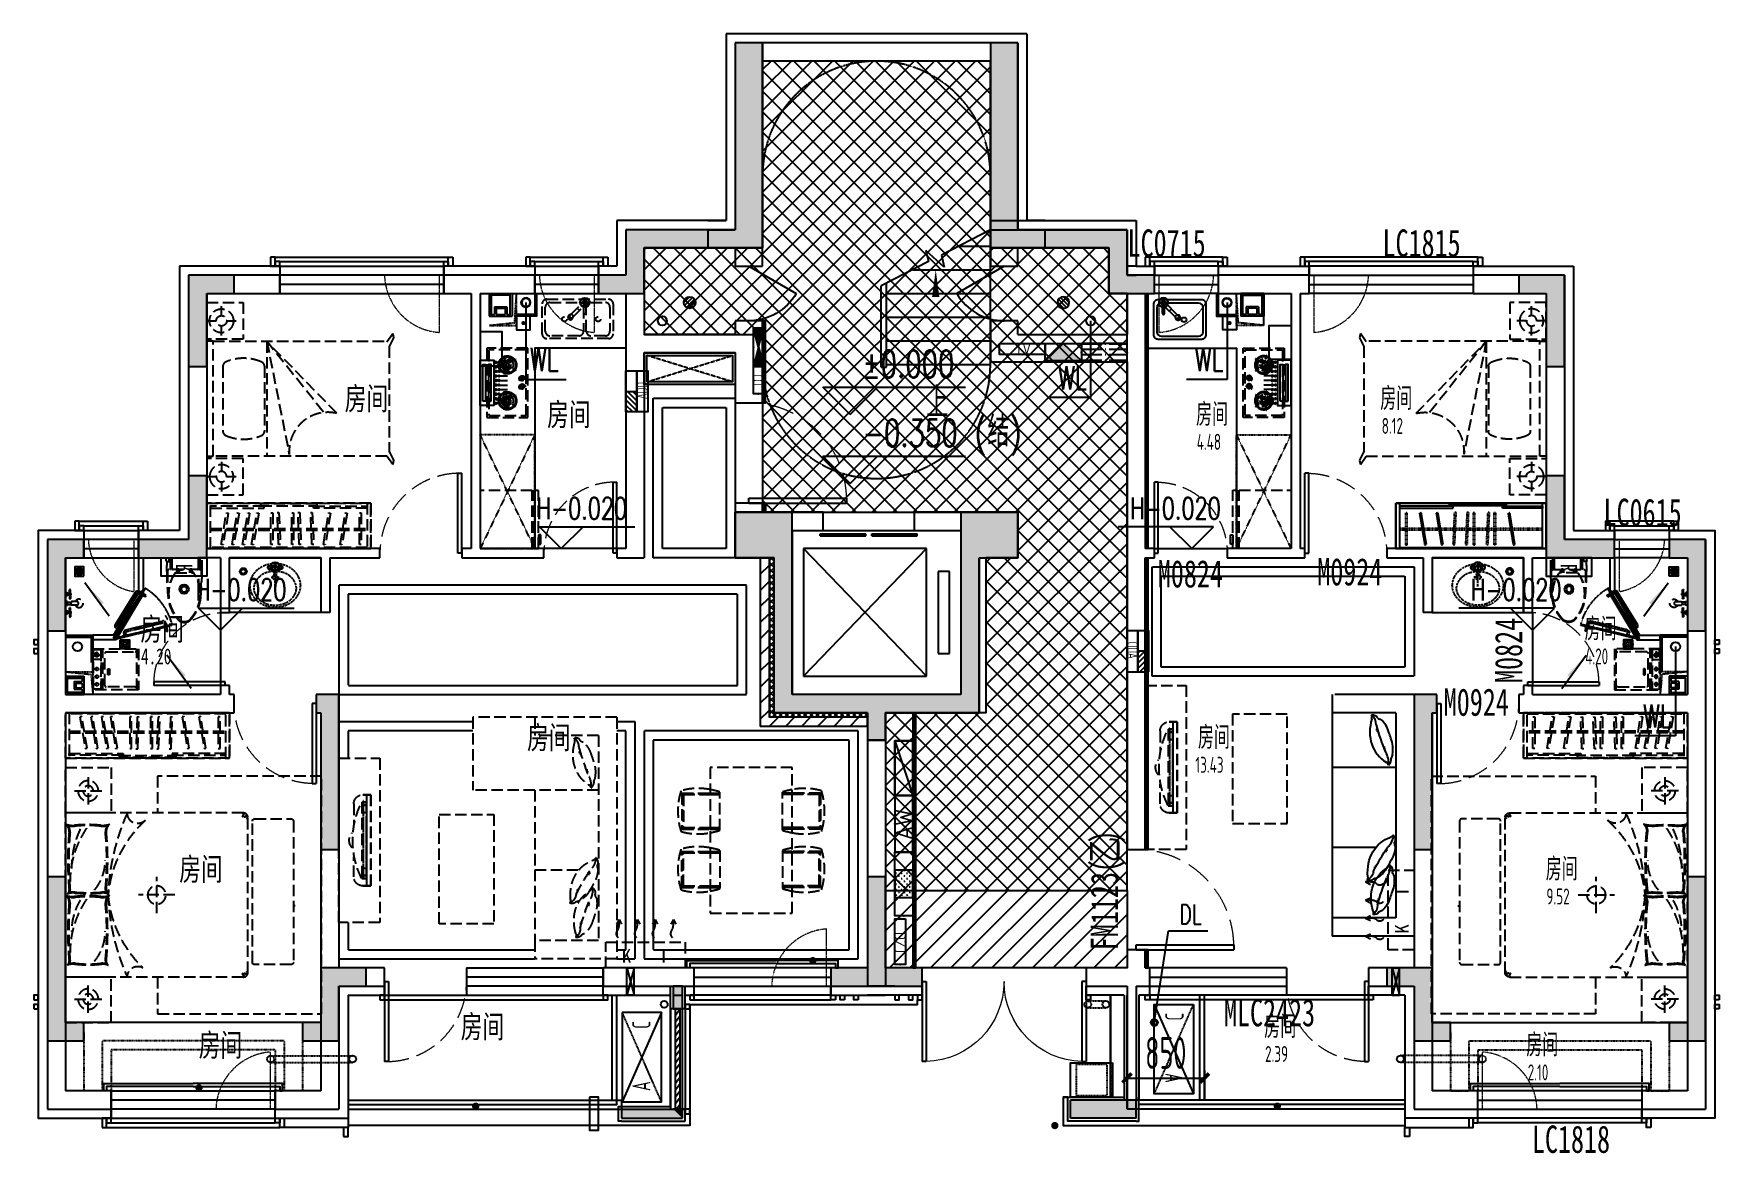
# Model space of a CAD drawing. Header units: millimetres. Extents: x -28014 to 297841, y -81741 to 47579.
# Drawn here: x 124623 to 143123, y 35295 to 47579 of the extents above; entities that cross this region are included whole.
import ezdxf
from ezdxf.enums import TextEntityAlignment as Align

# ---------------------------------------------------------------- set-up
doc = ezdxf.new("R2010")
doc.units = ezdxf.units.MM
doc.header["$MEASUREMENT"] = 0
doc.set_wipeout_variables(frame=1)
for name, pattern in [('00-TK-A0$0$ax-d-a$0$Ax-41-Pr$0$Ax-41-Pr$0$HIDDEN2', [0.1875, 0.125, -0.0625]), ('__DASH', [0.35, 0.25, -0.1]), ('B1户型卧室平面图$0$DASH', [0.35, 0.25, -0.1]), ('DASH', [0.35, 0.25, -0.1])]:
    doc.linetypes.add(name, pattern=pattern)
for name, color, linetype in [('0-水', 1, 'Continuous'), ('A-墙体-填充墙', 4, 'Continuous'), ('A-墙体-砖墙', 4, 'Continuous'), ('A-墙体-砼墙', 4, 'Continuous'), ('A-墙体-面层', 6, 'Continuous'), ('A-屋面-雨水管', 132, 'Continuous'), ('A-暖通-设备', 20, 'Continuous'), ('A-楼面-下部', 23, 'Continuous'), ('A-楼面-厨卫', 6, 'Continuous'), ('A-楼面-地面', 2, 'Continuous'), ('A-楼面-家具', 8, 'Continuous'), ('A-楼面-栏杆', 52, 'Continuous'), ('A-楼面-楼梯', 2, 'Continuous'), ('A-楼面-电梯', 2, 'Continuous'), ('A-楼面-装饰', 41, 'Continuous'), ('A-注释-填充', 8, 'Continuous'), ('A-注释-引出', 3, 'Continuous'), ('A-注释-标高', 3, 'Continuous'), ('A-注释-符号', 3, 'Continuous'), ('A-电气-洞口', 171, 'Continuous'), ('A-电气-设备', 191, 'Continuous'), ('A-立面-填充1', 8, 'Continuous'), ('A-立面-填充2', 32, 'Continuous'), ('A-立面-线2', 132, 'Continuous'), ('A-结构-墙体', 171, 'Continuous'), ('A-结构-梁体', 5, 'DASH'), ('A-给排水-点位', 141, 'Continuous'), ('A-给排水-设备', 132, 'Continuous'), ('A-设备', 30, 'Continuous'), ('A-设备-电气', 30, 'Continuous'), ('A-门窗', 2, 'Continuous'), ('AR9-剪力墙（柱）填充', 250, 'Continuous'), ('AR9-剪力墙（柱）线', 6, 'Continuous'), ('AR9-墙线', 160, 'Continuous'), ('AR9-建筑给排水（立管）', 4, 'Continuous'), ('C-sheet(通用-图框)', 7, 'Continuous'), ('FF-厨卫（地坪隐）', 31, 'Continuous'), ('FF-平面文字', 50, 'Continuous'), ('FF-活动家具', 51, 'Continuous'), ('P-排水-设备-地漏', 50, 'Continuous'), ('P-污水-立管', 50, 'Continuous'), ('PUB_DIM', 3, 'Continuous'), ('PUB_HATCH', 8, 'Continuous'), ('SURFACE', 6, 'Continuous'), ('装饰', 152, 'Continuous')]:
    doc.layers.add(name, color=color, linetype=linetype)
doc.layers.add('A-注释-参考', color=242, linetype='Continuous', plot=False)
doc.layers.add('A_开启方向', color=15, linetype='Continuous', lineweight=18)
doc.styles.add('_TCH_DIM', font='SIMPLEX', dxfattribs={"bigfont": 'GBCBIG'})
doc.styles.add('_TCH_DIM_T3', font='HZS', dxfattribs={"width": 0.7, "bigfont": 'HZTXT'})
doc.styles.add('_TCH_SPACE', font='HZS', dxfattribs={"width": 0.7, "bigfont": 'HZTXT'})
doc.styles.add('_TEL_ATTDEF', font='GBENOR', dxfattribs={"width": 0.8, "height": 3, "bigfont": 'GBCBIG'})
doc.styles.add('_TEL_DIM', font='', dxfattribs={"width": 0.8, "height": 3.5})
doc.styles.add('DADRI-HZ', font='hzs.shx', dxfattribs={"width": 0.7, "bigfont": 'hztxt.shx'})
doc.styles.add('参照-28#-1.2标准层$0$HZ1', font='', dxfattribs={"width": 0.7})
doc.styles.add('宋体', font='', dxfattribs={"width": 0.8})
doc.styles.add('文字标注', font='')
doc.styles.add('标注', font='hzs.shx', dxfattribs={"width": 0.7, "bigfont": 'hztxt.shx'})
doc.styles.get('_TEL_DIM').set_extended_font_data('SimSun')
doc.styles.get('参照-28#-1.2标准层$0$HZ1').set_extended_font_data('SimSun')
doc.styles.get('宋体').set_extended_font_data('SimSun')
doc.styles.get('文字标注').set_extended_font_data('SimSun')
doc.dimstyles.new('_TCH_ARCH&&100', dxfattribs={"dimtxt": 350, "dimasz": 100, "dimexe": 250, "dimexo": 300, "dimgap": 100, "dimtad": 1, "dimdec": 0, "dimzin": 0, "dimdsep": 46, "dimtxsty": '_TCH_DIM_T3', "dimblk": 'ARCHTICK', "dimcen": 0.09, "dimclrt": 7, "dimazin": 2, "dimtfac": 1, "dimtdec": 0, "dimtix": 1, "dimtmove": 2, "dimatfit": 3, "dimfxl": 1, "dimtolj": 1, "dimtzin": 0, "dimarcsym": 0})
pattern_1 = [(45, (0, 89.76), (-88.3884, 88.3884), [])]

# ---------------------------------------------------------------- blocks, each defined once
blk = doc.blocks.new('frgdhgth')
at = {"layer": 'A_开启方向', "linetype": 'DASH', "ltscale": 0.6}
for points in [[(1850, 9250), (1850, 8623, -0.385583), (1250, 9251, -0.385583)], [(3550, 9250), (3550, 8623, -0.385583), (2950, 9251, -0.385583)], [(9750, 9250), (9750, 8623, 0.385583), (10350, 9251, 0.385583)], [(11450, 9250), (11450, 8623, 0.385583), (12050, 9251, 0.385583)], [(-1500, 6350), (-1500, 5779, -0.358496), (-2000, 6350, -0.359827)], [(14800, 6350), (14800, 5779, 0.358496), (15300, 6350, 0.359827)], [(6100, 1450), (6100, 2077, 0.385583), (5500, 1449, 0.385583)], [(0, 100), (0, 727, 0.385583), (-600, 99, 0.385583)], [(13300, 100), (13300, 727, -0.385583), (13900, 99, -0.385583)]]:
    blk.add_lwpolyline(points, format="xyb", dxfattribs=at)
blk = doc.blocks.new('nfdgfxb')
at = {"layer": 'AR9-墙线', "ltscale": 0.5}
blk.add_lwpolyline([(34, 300), (114, 300), (34, 0), (114, 0), (114, 300), (34, 300), (114, 0), (34, 0), (34, 300)], dxfattribs=at)
blk = doc.blocks.new('kt')
at = {"linetype": 'DASH', "ltscale": 500}
for p, q in [((632478, 107206), (632451, 107259)), ((632478, 107263), (632478, 107206)), ((632478, 107206), (632506, 107259)), ((632679, 107206), (632651, 107259)), ((632679, 107263), (632679, 107206)), ((632679, 107206), (632706, 107259)), ((632874, 107206), (632846, 107259)), ((632874, 107263), (632874, 107206)), ((632874, 107206), (632901, 107259)), ((633074, 107206), (633047, 107259)), ((633074, 107263), (633074, 107206)), ((633074, 107206), (633101, 107259))]:
    blk.add_line(p, q, dxfattribs=at)
blk.add_lwpolyline([(633221, 107455), (632349, 107455), (632349, 107738), (633221, 107738)], close=True, dxfattribs=at)
for centre, radius, start, end in [((632578, 107268), 99.3, 144.4056, 182.6653), ((632453, 107362), 56.8, 320.2307, 47.1069), ((632778, 107268), 99.3, 144.4056, 182.6653), ((632653, 107362), 56.8, 320.2307, 47.1069), ((632973, 107268), 99.3, 144.4056, 182.6653), ((632848, 107362), 56.8, 320.2307, 47.1069), ((633173, 107268), 99.3, 144.4056, 182.6653), ((633049, 107362), 56.8, 320.2307, 47.1069)]:
    blk.add_arc(centre, radius, start, end, dxfattribs=at)
at = {"linetype": 'DASH', "ltscale": 500, "insert": (633044, 107680), "char_height": 150, "attachment_point": 7, "rotation": 180, "style": '文字标注'}
blk.add_mtext('K   T', dxfattribs=at)
blk = doc.blocks.new('g1')
at = {"linetype": '__DASH', "ltscale": 500}
for p, q in [((40, 500), (0, 500)), ((0, 500), (0, 0)), ((0, 0), (0, 500)), ((0, 500), (1800, 500)), ((1800, 500), (0, 500)), ((0, 500), (0, 0)), ((40, 0), (40, 500)), ((630, 467), (40, 467)), ((40, 467), (40, 446)), ((40, 446), (630, 446)), ((1210, 492), (590, 492)), ((590, 492), (590, 471)), ((590, 471), (1210, 471)), ((630, 446), (630, 467)), ((1170, 446), (1170, 467)), ((1170, 467), (1760, 467)), ((1760, 446), (1170, 446)), ((1210, 471), (1210, 492)), ((1800, 500), (1760, 500)), ((1760, 500), (1760, 0)), ((1760, 467), (1760, 446)), ((1800, 0), (1800, 500)), ((1800, 500), (1800, 0)), ((1800, 0), (1800, 500)), ((0, 0), (40, 0)), ((1800, 0), (0, 0)), ((0, 0), (1800, 0)), ((40, 13), (40, 0)), ((1760, 13), (40, 13)), ((40, 0), (1760, 0)), ((1760, 0), (1760, 13)), ((1760, 0), (1800, 0))]:
    blk.add_line(p, q, dxfattribs=at)
at = {"color": 8, "linetype": '__DASH', "ltscale": 500}
for p, q in [((158, 45), (215, 392)), ((235, 390), (178, 43)), ((215, 392), (235, 390)), ((277, 45), (334, 392)), ((354, 390), (297, 43)), ((334, 392), (354, 390)), ((393, 45), (450, 392)), ((470, 390), (413, 43)), ((450, 392), (470, 390)), ((492, 45), (549, 392)), ((569, 390), (512, 43)), ((549, 392), (569, 390)), ((704, 394), (724, 394)), ((704, 44), (704, 394)), ((724, 394), (724, 44)), ((772, 396), (792, 396)), ((787, 46), (772, 396)), ((792, 396), (807, 47)), ((932, 394), (952, 394)), ((932, 44), (932, 394)), ((952, 394), (952, 44)), ((1000, 396), (1020, 396)), ((1015, 46), (1000, 396)), ((1020, 396), (1035, 47)), ((1138, 396), (1158, 396)), ((1153, 46), (1138, 396)), ((1158, 396), (1173, 47)), ((1280, 45), (1337, 392)), ((1357, 390), (1300, 43)), ((1337, 392), (1357, 390)), ((1464, 45), (1520, 392)), ((1540, 390), (1483, 43)), ((1520, 392), (1540, 390)), ((1675, 394), (1695, 394)), ((1675, 44), (1675, 394)), ((1695, 394), (1695, 44)), ((40, 221), (1760, 221)), ((40, 204), (1760, 204)), ((178, 43), (158, 45)), ((297, 43), (277, 45)), ((413, 43), (393, 45)), ((512, 43), (492, 45)), ((724, 44), (704, 44)), ((807, 47), (787, 46)), ((952, 44), (932, 44)), ((1035, 47), (1015, 46)), ((1173, 47), (1153, 46)), ((1300, 43), (1280, 45)), ((1483, 43), (1464, 45)), ((1695, 44), (1675, 44))]:
    blk.add_line(p, q, dxfattribs=at)
blk = doc.blocks.new('fj4')
at = {"layer": 'AR9-墙线', "ltscale": 10, "extrusion": (0, 0, -1)}
for p, q in [((0, 200), (200, 200)), ((0, 200), (0, 0)), ((200, 200), (200, 0)), ((95, 143), (180, 143)), ((95, 143), (95, 57)), ((95, 57), (180, 57)), ((112, 126), (180, 126)), ((112, 126), (112, 74)), ((112, 74), (180, 74)), ((0, 0), (200, 0))]:
    blk.add_line(p, q, dxfattribs=at)
at = {"layer": 'AR9-墙线', "ltscale": 10}
blk.add_line((180, 126), (180, 74), dxfattribs=at)
at = {"layer": 'AR9-墙线', "linetype": 'DASH', "ltscale": 0.5}
for points in [[(0, 250), (300, 250), (300, 0)], [(0, 250), (279, 221), (300, 0)]]:
    blk.add_lwpolyline(points, dxfattribs=at)
at = {"layer": 'AR9-墙线', "ltscale": 10}
blk.add_lwpolyline([(180, 57), (180, 20), (20, 20), (20, 180), (180, 180), (180, 143)], dxfattribs=at)
blk = doc.blocks.new('e433w')
at = {"layer": 'A-设备-电气'}
blk.add_lwpolyline([(338750, 223134), (338950, 223134), (338950, 223634), (338750, 223634)], close=True, dxfattribs=at)
at = {"layer": 'A-设备-电气', "style": '参照-28#-1.2标准层$0$HZ1', "width": 0.7}
blk.add_text('R', height=180, rotation=0, dxfattribs=at).set_placement((338818, 223292))
blk = doc.blocks.new('地漏-洗衣机用')
at = {"layer": 'A-给排水-点位'}
for p, q in [((435774, 94207), (435731, 94249)), ((435756, 94253), (435734, 94275)), ((435763, 94274), (435746, 94292)), ((435784, 94281), (435763, 94303)), ((435799, 94210), (435777, 94232)), ((435830, 94264), (435788, 94306)), ((435816, 94221), (435799, 94239)), ((435828, 94238), (435806, 94260))]:
    blk.add_line(p, q, dxfattribs=at)
at = {"layer": 'A-给排水-点位', "color": 8}
blk.add_lwpolyline([(435731, 94207), (435831, 94207), (435831, 94307), (435731, 94307)], close=True, dxfattribs=at)
at = {"layer": 'A-给排水-点位'}
for radius in [50, 25]:
    blk.add_circle((435781, 94257), radius, dxfattribs=at)
blk.add_point((435781, 94257), dxfattribs=at)
blk = doc.blocks.new('淋浴间地漏')
at = {"layer": 'A-给排水-设备', "color": 8, "extrusion": (0, 0, -1)}
for p, q in [((-35, 1), (-6, 1)), ((-31, 16), (-6, 1)), ((-30, 19), (-4, 4)), ((-19, 30), (-4, 4)), ((-16, 31), (-2, 6)), ((-2, 35), (-2, 6)), ((1, 35), (1, 6)), ((16, 31), (1, 6)), ((19, 30), (4, 4)), ((30, 19), (4, 4)), ((31, 16), (6, 1)), ((6, 1), (35, 1)), ((-35, -2), (-6, -2)), ((-6, -2), (-31, -16)), ((-4, -4), (-30, -19)), ((-4, -4), (-19, -30)), ((-2, -6), (-16, -31)), ((-2, -6), (-2, -35)), ((1, -6), (16, -31)), ((1, -6), (1, -35)), ((4, -4), (30, -19)), ((4, -4), (19, -30)), ((6, -2), (35, -2)), ((6, -2), (31, -16))]:
    blk.add_line(p, q, dxfattribs=at)
at = {"layer": 'A-给排水-设备', "extrusion": (0, 0, -1)}
blk.add_lwpolyline([(50, 50), (-50, 50), (-50, -50), (50, -50)], close=True, dxfattribs=at)
blk.add_circle((0, 0), 40, dxfattribs=at)
at = {"layer": 'A-给排水-设备', "color": 8, "extrusion": (0, 0, -1)}
for radius in [35, 3]:
    blk.add_circle((0, 0), radius, dxfattribs=at)
blk = doc.blocks.new('大便器排水点')
at = {"layer": 'P-污水-立管'}
for radius in [51, 31]:
    blk.add_circle((0, 0), radius, dxfattribs=at)
blk = doc.blocks.new('排水栓')
at = {"layer": 'P-污水-立管'}
for p, q in [((-51, 0), (51, 0)), ((0, 51), (0, -51))]:
    blk.add_line(p, q, dxfattribs=at)
blk.add_circle((0, 0), 51, dxfattribs=at)
blk = doc.blocks.new('jfsq5')
at = {"layer": 'A-暖通-设备'}
for p, q in [((-225, 150), (-225, 300)), ((-175, 150), (-175, 300)), ((-125, 150), (-125, 300)), ((-75, 150), (-75, 300)), ((-25, 150), (-25, 300)), ((25, 150), (25, 300)), ((75, 150), (75, 300)), ((125, 150), (125, 300)), ((175, 150), (175, 300)), ((225, 150), (225, 300))]:
    blk.add_line(p, q, dxfattribs=at)
for points in [[(-225, 190), (-215, 210), (-235, 210), (-215, 170), (-235, 170), (-225, 190)], [(-175, 190), (-165, 210), (-185, 210), (-165, 170), (-185, 170), (-175, 190)], [(-125, 190), (-115, 210), (-135, 210), (-115, 170), (-135, 170), (-125, 190)], [(-75, 190), (-65, 210), (-85, 210), (-65, 170), (-85, 170), (-75, 190)], [(-25, 190), (-15, 210), (-35, 210), (-15, 170), (-35, 170), (-25, 190)], [(25, 190), (35, 210), (15, 210), (35, 170), (15, 170), (25, 190)], [(75, 190), (85, 210), (65, 210), (85, 170), (65, 170), (75, 190)], [(125, 190), (135, 210), (115, 210), (135, 170), (115, 170), (125, 190)], [(175, 190), (185, 210), (165, 210), (185, 170), (165, 170), (175, 190)], [(225, 190), (235, 210), (215, 210), (235, 170), (215, 170), (225, 190)]]:
    blk.add_lwpolyline(points, dxfattribs=at)
for points in [[(-225, 230, 12, 0, 0), (-225, 260, 12, 0, 0)], [(-175, 230, 0, 12, 0), (-175, 260, 0, 12, 0)], [(-125, 230, 12, 0, 0), (-125, 260, 12, 0, 0)], [(-75, 230, 0, 12, 0), (-75, 260, 0, 12, 0)], [(-25, 230, 12, 0, 0), (-25, 260, 12, 0, 0)], [(25, 230, 0, 12, 0), (25, 260, 0, 12, 0)], [(75, 230, 12, 0, 0), (75, 260, 12, 0, 0)], [(125, 230, 0, 12, 0), (125, 260, 0, 12, 0)], [(175, 230, 12, 0, 0), (175, 260, 12, 0, 0)], [(225, 230, 0, 12, 0), (225, 260, 0, 12, 0)]]:
    blk.add_lwpolyline(points, format="xyseb", dxfattribs=at)
blk.add_lwpolyline([(250, 0), (250, 150), (-250, 150), (-250, 0)], close=True, dxfattribs=at)
at = {"layer": 'A-暖通-设备', "lineweight": -3}
for points in [[(-200, 120), (200, 120), (200, 90), (-200, 90)], [(-200, 30), (200, 30), (200, 60), (-200, 60)]]:
    blk.add_lwpolyline(points, close=True, dxfattribs=at)
blk = doc.blocks.new('mq')
at = {"layer": 'A-暖通-设备', "const_width": 25}
blk.add_lwpolyline([(60, -1225, 1), (40, -1225, 1), (60, -1225, 1)], format="xyb", dxfattribs=at)
at = {"layer": 'A-设备'}
for points in [[(525, -755), (285, -755), (285, -1130), (525, -1130)], [(125, -1300), (125, -1150), (-25, -1150), (-25, -1300)]]:
    blk.add_lwpolyline(points, close=True, dxfattribs=at)
blk = doc.blocks.new('$plan$00003682')
at = {"layer": 'FF-厨卫（地坪隐）', "linetype": '__DASH', "ltscale": 100}
for p, q in [((-80, -42), (-75, -42)), ((-75, -25), (-75, -27)), ((-75, -25), (-73, -25)), ((-75, -57), (-75, -60)), ((-75, -60), (-73, -60)), ((-73, -24), (-69, -28)), ((-69, -56), (-73, -60)), ((-55, -22), (-55, -17)), ((-55, -67), (-55, -62)), ((-44, -149), (45, -149)), ((-37, -24), (-41, -28)), ((-41, -56), (-37, -60)), ((-37, -25), (37, -25)), ((-37, -60), (-35, -60)), ((-35, -27), (35, -27)), ((-35, -42), (-30, -42)), ((-15, -80), (-15, -116)), ((0, -249), (0, -24)), ((15, -80), (15, -116)), ((35, -42), (30, -42)), ((35, -60), (37, -60)), ((37, -24), (41, -28)), ((41, -56), (37, -60)), ((55, -22), (55, -17)), ((55, -67), (55, -62)), ((73, -24), (69, -28)), ((69, -56), (73, -60)), ((73, -25), (75, -25)), ((73, -60), (75, -60)), ((75, -25), (75, -27)), ((80, -42), (75, -42)), ((75, -57), (75, -60))]:
    blk.add_line(p, q, dxfattribs=at)
blk.add_lwpolyline([(0, 0, 0.084993), (-109, -19, 0.091836), (-198, -70, 0.103534), (-259, -149, 0.11365), (-280, -238, 0.11365), (-259, -328, 0.103534), (-198, -407, 0.091836), (-109, -458, 0.084993), (0, -477, 0.084993), (109, -458, 0.091836), (198, -407, 0.103534), (259, -328, 0.11365), (280, -238, 0.113649), (259, -149, 0.103534), (198, -70, 0.091836), (109, -19, 0.084993)], format="xyb", close=True, dxfattribs=at)
for centre, radius in [((-55, -42), 25), ((-55, -42), 20), ((0, -35), 5), ((55, -42), 25), ((55, -42), 20)]:
    blk.add_circle(centre, radius, dxfattribs=at)
for centre, radius, start, end in [((-44, -290), 195, 128.6018, 152.5777), ((-18, -322), 237, 108.2981, 128.6018), ((-1, -374), 291, 92.8021, 108.2982), ((-35, -77), 20, 0, 90), ((-35, -80), 20, 0, 90), ((0, -149), 27.5, 116.3454, 63.6546), ((0, -112), 15, 180, 0), ((0, -116), 15, 180, 0), ((35, -77), 20, 90, 180), ((35, -80), 20, 90, 180), ((-1, -374), 291, 71.7018, 86.8944), ((16, -322), 237, 51.3982, 71.7019), ((42, -290), 195, 27.4223, 51.3982), ((-84, -269), 150, 152.5778, 207.4222), ((-44, -248), 195, 207.4223, 231.3982), ((42, -248), 195, 308.6018, 332.5777), ((83, -269), 150, 332.5778, 27.4222), ((-18, -215), 237, 231.3982, 251.7019), ((-1, -164), 291, 251.7018, 288.2982), ((16, -215), 237, 288.2981, 308.6018)]:
    blk.add_arc(centre, radius, start, end, dxfattribs=at)
blk = doc.blocks.new('b')
at = {"layer": 'FF-厨卫（地坪隐）', "linetype": '__DASH', "ltscale": 500}
for p, q in [((73746, -65162), (73746, -64898)), ((73796, -64848), (74116, -64848)), ((74026, -64979), (74156, -64849)), ((74051, -65004), (74169, -64886)), ((74095, -64910), (74120, -64935)), ((74166, -64898), (74166, -65162)), ((74169, -64959), (74169, -64821)), ((74192, -64819), (74171, -64819)), ((74194, -64959), (74194, -64821)), ((74196, -65162), (74196, -64898)), ((74246, -64848), (74406, -64848)), ((74456, -64898), (74456, -65162)), ((74015, -64986), (74018, -64984)), ((74043, -65015), (74046, -65012)), ((74116, -65212), (73796, -65212)), ((74406, -65212), (74246, -65212))]:
    blk.add_line(p, q, dxfattribs=at)
for points in [[(73711, -65192), (73711, -64862, -0.414214), (73761, -64812), (74441, -64812, -0.414214), (74491, -64862), (74491, -65192, -0.414214), (74441, -65242), (73761, -65242, -0.414214)], [(74018, -64984, 0.106772), (74014, -64989, 0.101544), (74013, -64997, 0.094932), (74015, -65004, 0.090733), (74019, -65011, 0.090733), (74026, -65015, 0.094932), (74033, -65017, 0.101544), (74040, -65016, 0.106772), (74046, -65012, 0.106772), (74050, -65006, 0.101544), (74051, -64999, 0.094932), (74050, -64991, 0.090733), (74045, -64985, 0.090733), (74039, -64980, 0.094932), (74031, -64979, 0.101544), (74024, -64980, 0.106772)]]:
    blk.add_lwpolyline(points, format="xyb", close=True, dxfattribs=at)
blk.add_lwpolyline([(74015, -64986, 0.106772), (74011, -64992, 0.101544), (74010, -65000, 0.094932), (74012, -65007, 0.090733), (74016, -65013, 0.090733), (74023, -65018, 0.094932), (74030, -65020, 0.101544), (74037, -65019, 0.106772), (74043, -65015, 0.106772)], format="xyb", dxfattribs=at)
for centre, radius in [((74181, -64848), 10), ((73956, -65030), 26.2), ((74326, -65030), 26.2)]:
    blk.add_circle(centre, radius, dxfattribs=at)
for centre, radius, start, end in [((73796, -64898), 50, 90, 180), ((74116, -64898), 50, 52.9245, 90), ((74181, -64848), 25, 120, 240), ((74116, -64898), 50, 0, 10.7966), ((74171, -64821), 2, 90, 180), ((74192, -64821), 2, 0, 90), ((74181, -64848), 25, 300, 60), ((74246, -64898), 50, 90, 180), ((74406, -64898), 50, 0, 90), ((74022, -65008), 27.5, 88.3907, 1.6093), ((74181, -64959), 12.5, 180, 0), ((73796, -65162), 50, 180, 270), ((74116, -65162), 50, 270, 0), ((74246, -65162), 50, 180, 270), ((74406, -65162), 50, 270, 0)]:
    blk.add_arc(centre, radius, start, end, dxfattribs=at)
blk = doc.blocks.new('d')
at = {"layer": 'FF-厨卫（地坪隐）', "color": 8, "linetype": '__DASH', "ltscale": 500}
for p, q in [((79843, -64924), (79843, -64883)), ((79847, -64924), (79847, -64883)), ((80236, -64924), (80236, -64883)), ((80239, -64924), (80239, -64883)), ((79780, -64972), (79742, -64959)), ((79781, -64969), (79743, -64956)), ((79804, -65045), (79780, -65078)), ((79807, -65047), (79783, -65080)), ((79884, -65047), (79907, -65080)), ((79886, -65045), (79910, -65078)), ((79909, -64969), (79948, -64956)), ((79910, -64972), (79949, -64959)), ((79995, -65122), (79995, -65119)), ((79998, -65122), (79998, -65119)), ((80085, -65122), (80085, -65119)), ((80088, -65122), (80088, -65119)), ((80173, -64972), (80134, -64959)), ((80174, -64969), (80135, -64956)), ((80197, -65045), (80173, -65078)), ((80199, -65047), (80175, -65080)), ((80276, -65047), (80300, -65080)), ((80279, -65045), (80303, -65078)), ((80302, -64969), (80340, -64956)), ((80303, -64972), (80341, -64959)), ((79966, -65150), (79963, -65150)), ((79966, -65153), (79963, -65153)), ((79993, -65134), (79993, -65169)), ((79996, -65182), (79996, -65185)), ((79999, -65134), (79999, -65169)), ((80018, -65130), (80020, -65128)), ((80057, -65150), (80054, -65150)), ((80057, -65153), (80054, -65153)), ((80084, -65134), (80084, -65169)), ((80087, -65182), (80087, -65185)), ((80090, -65134), (80090, -65169)), ((80108, -65130), (80110, -65128))]:
    blk.add_line(p, q, dxfattribs=at)
at = {"layer": 'FF-厨卫（地坪隐）', "linetype": '__DASH', "ltscale": 500}
blk.add_lwpolyline([(79661, -64766), (80421, -64766), (80421, -65216), (79661, -65216)], close=True, dxfattribs=at)
at = {"layer": 'FF-厨卫（地坪隐）', "color": 8, "linetype": '__DASH', "ltscale": 500}
blk.add_lwpolyline([(79681, -64786), (80401, -64786), (80401, -65196), (79681, -65196)], close=True, dxfattribs=at)
for centre, radius in [((79845, -64991), 66), ((80238, -64991), 66), ((79845, -64991), 47.3), ((79845, -64991), 38.5), ((79845, -64991), 16.5), ((80238, -64991), 47.3), ((80238, -64991), 38.5), ((80238, -64991), 16.5), ((79996, -65152), 20), ((80087, -65152), 20)]:
    blk.add_circle(centre, radius, dxfattribs=at)
for centre, radius, start, end in [((79845, -64991), 99, 90.9556, 161.0457), ((79845, -64991), 88, 91.075, 160.9263), ((79845, -64883), 1.65, 0.0007, 180.0007), ((79845, -64924), 1.65, 180.0007, 0.0007), ((79845, -64991), 99, 18.9556, 89.0457), ((79845, -64991), 88, 19.075, 88.9263), ((80238, -64991), 99, 90.9543, 161.0444), ((80238, -64991), 88, 91.0737, 160.925), ((80238, -64883), 1.65, 359.9993, 179.9993), ((80238, -64924), 1.65, 179.9993, 359.9993), ((80238, -64991), 99, 18.9543, 89.0444), ((80238, -64991), 88, 19.0737, 88.925), ((79742, -64958), 1.65, 72.0007, 252.0007), ((79845, -64991), 99, 162.9556, 233.0457), ((79845, -64991), 88, 163.075, 232.9263), ((79781, -64970), 1.65, 252.0007, 72.0007), ((79781, -65079), 1.65, 144.0007, 324.0007), ((79845, -64991), 99, 234.9556, 305.0457), ((79845, -64991), 88, 235.075, 304.9263), ((79805, -65046), 1.65, 324.0007, 144.0007), ((79818, -64991), 5.5, 0.0007, 180.0007), ((79845, -64991), 33, 180.0007, 213.5265), ((79822, -65006), 5.5, 213.5265, 33.5265), ((79845, -64991), 22, 180.0007, 213.5265), ((79843, -64964), 5.5, 93.5265, 273.5265), ((79845, -64991), 33, 60.0007, 93.5265), ((79845, -64991), 22, 60.0007, 93.5265), ((79859, -65015), 5.5, 120.0007, 300.0007), ((79859, -64967), 5.5, 240.0007, 60.0007), ((79845, -64991), 22, 300.0007, 333.5265), ((79845, -64991), 33, 300.0007, 333.5265), ((79870, -65003), 5.5, 333.5265, 153.5265), ((79885, -65046), 1.65, 36.0007, 216.0007), ((79845, -64991), 88, 307.075, 16.9263), ((79845, -64991), 99, 306.9556, 17.0457), ((79909, -65079), 1.65, 216.0007, 36.0007), ((79909, -64970), 1.65, 108.0007, 288.0007), ((79948, -64958), 1.65, 288.0007, 108.0007), ((79996, -65152), 33, 92.6046, 177.3941), ((79996, -65152), 33, 44.9993, 87.3941), ((80087, -65152), 33, 92.6046, 177.3941), ((80087, -65152), 33, 44.9993, 87.3941), ((80135, -64958), 1.65, 71.9993, 251.9993), ((80238, -64991), 99, 162.9543, 233.0444), ((80238, -64991), 88, 163.0737, 232.925), ((80174, -65079), 1.65, 143.9993, 323.9993), ((80173, -64970), 1.65, 251.9993, 71.9993), ((80238, -64991), 99, 234.9543, 305.0444), ((80238, -64991), 88, 235.0737, 304.925), ((80198, -65046), 1.65, 323.9993, 143.9993), ((80213, -65003), 5.5, 26.4735, 206.4735), ((80238, -64991), 33, 206.4735, 239.9993), ((80238, -64991), 22, 206.4735, 239.9993), ((80224, -64967), 5.5, 119.9993, 299.9993), ((80238, -64991), 33, 86.4735, 119.9993), ((80224, -65015), 5.5, 239.9993, 59.9993), ((80238, -64991), 22, 86.4735, 119.9993), ((80239, -64964), 5.5, 266.4735, 86.4735), ((80261, -65006), 5.5, 146.4735, 326.4735), ((80238, -64991), 22, 326.4735, 359.9993), ((80265, -64991), 5.5, 359.9993, 179.9993), ((80238, -64991), 33, 326.4735, 359.9993), ((80278, -65046), 1.65, 35.9993, 215.9993), ((80238, -64991), 88, 307.0737, 16.925), ((80238, -64991), 99, 306.9543, 17.0444), ((80302, -64970), 1.65, 107.9993, 287.9993), ((80301, -65079), 1.65, 215.9993, 35.9993), ((80341, -64958), 1.65, 287.9993, 107.9993), ((79996, -65152), 33, 182.6046, 269.9993), ((79996, -65152), 30, 92.8653, 177.1333), ((79996, -65152), 30, 182.8653, 269.9993), ((79996, -65152), 18, 99.5934, 260.4053), ((79996, -65135), 3.01, 355.1237, 184.8749), ((79996, -65169), 3.01, 175.1237, 4.8749), ((79996, -65152), 30, 44.9993, 87.1333), ((79996, -65152), 18, 279.5934, 80.4053), ((80087, -65152), 33, 182.6046, 269.9993), ((80087, -65152), 30, 92.8653, 177.1333), ((80087, -65152), 30, 182.8653, 269.9993), ((80087, -65152), 18, 99.5934, 260.4053), ((80087, -65135), 3.01, 355.1237, 184.8749), ((80087, -65169), 3.01, 175.1237, 4.8749), ((80087, -65152), 30, 44.9993, 87.1333), ((80087, -65152), 18, 279.5934, 80.4053)]:
    blk.add_arc(centre, radius, start, end, dxfattribs=at)
blk = doc.blocks.new('bingxiang')
at = {"layer": 'FF-活动家具', "linetype": '__DASH', "ltscale": 500}
for p, q in [((70680, -68761), (70680, -69331)), ((71320, -68761), (70680, -68761)), ((71320, -69331), (71320, -68761)), ((70680, -69331), (71320, -69331)), ((70680, -69351), (70680, -69401)), ((70680, -69351), (71320, -69351)), ((70690, -69351), (70690, -69331)), ((71310, -69351), (71310, -69331)), ((71320, -69401), (71320, -69351)), ((70680, -69401), (71320, -69401))]:
    blk.add_line(p, q, dxfattribs=at)
blk.add_lwpolyline([(70730, -69401), (70730, -69426), (70830, -69426), (70830, -69401)], close=True, dxfattribs=at)
blk = doc.blocks.new('1800电视柜')
at = {"layer": 'FF-活动家具', "linetype": '__DASH', "ltscale": 500}
for p, q in [((500, -163), (717, -163)), ((1300, -163), (1083, -163)), ((1400, -306), (400, -306)), ((480, -251), (480, -266)), ((480, -251), (1320, -251)), ((512, -251), (512, -266)), ((593, -263), (512, -263)), ((1207, -263), (1288, -263)), ((1288, -251), (1288, -266)), ((1320, -251), (1320, -266))]:
    blk.add_line(p, q, dxfattribs=at)
for points in [[(0, 0), (0, -450), (1800, -450), (1800, 0)], [(1332, -306), (468, -306), (468, -301), (1332, -301)]]:
    blk.add_lwpolyline(points, close=True, dxfattribs=at)
for points in [[(1400, -263), (1400, -350), (400, -350), (400, -263)], [(400, -263), (400, -350), (1400, -350), (1400, -263)]]:
    blk.add_lwpolyline(points, dxfattribs=at)
for centre, radius, start, end in [((500, -263), 100, 90, 180), ((900, -1081), 930, 63.1842, 116.8158), ((900, -234), 121, 46.3591, 133.6409), ((1300, -263), 100, 0, 90)]:
    blk.add_arc(centre, radius, start, end, dxfattribs=at)
for points, invisible_edges in [([(400, -344, -63), (400, -279, -73), (400, -306, -80), (400, -344, -63)], 13), ([(400, -279, 3), (400, -347, -21), (400, -306, 9), (400, -279, 3)], 11), ([(400, -306, 9), (400, -344, -7), (400, -333, 18), (400, -306, 9)], 11), ([(400, -344, -63), (400, -306, -80), (400, -333, -89), (400, -344, -63)], 13), ([(400, -333, -88), (400, -335, -90), (400, -333, -89), (400, -333, -88)], 9), ([(400, -335, 19), (400, -333, 18), (400, -333, 18), (400, -335, 19)], 9), ([(400, -336, 18), (400, -334, 17), (400, -333, 18), (400, -336, 18)], 13), ([(400, -334, -87), (400, -336, -88), (400, -333, -88), (400, -334, -87)], 11), ([(400, -333, 18), (400, -344, -7), (400, -339, 6), (400, -333, 18)], 9), ([(400, -344, -63), (400, -333, -89), (400, -339, -76), (400, -344, -63)], 9), ([(400, -336, 17), (400, -334, 17), (400, -336, 18), (400, -336, 17)], 11), ([(400, -336, 17), (400, -334, 16), (400, -334, 17), (400, -336, 17)], 13), ([(400, -334, -86), (400, -336, -88), (400, -334, -87), (400, -334, -86)], 11), ([(400, -334, -86), (400, -336, -87), (400, -336, -88), (400, -334, -86)], 13), ([(400, -335, -86), (400, -336, -87), (400, -334, -86), (400, -335, -86)], 11), ([(400, -336, 17), (400, -335, 15), (400, -334, 16), (400, -336, 17)], 13), ([(400, -336, 18), (400, -335, 19), (400, -335, 19), (400, -336, 18)], 9), ([(400, -335, -90), (400, -336, -88), (400, -335, -89), (400, -335, -90)], 9), ([(400, -337, 15), (400, -335, 14), (400, -335, 15), (400, -337, 15)], 13), ([(400, -337, 15), (400, -336, 14), (400, -335, 14), (400, -337, 15)], 13), ([(400, -335, -85), (400, -337, -86), (400, -335, -86), (400, -335, -85)], 11), ([(400, -336, -84), (400, -337, -86), (400, -335, -85), (400, -336, -84)], 11), ([(400, -336, -87), (400, -337, -86), (400, -337, -87), (400, -336, -87)], 9), ([(400, -337, 15), (400, -336, 17), (400, -337, 16), (400, -337, 15)], 9), ([(400, -336, -83), (400, -338, -84), (400, -336, -84), (400, -336, -83)], 11), ([(400, -336, -83), (400, -338, -83), (400, -338, -84), (400, -336, -83)], 13), ([(400, -337, -82), (400, -338, -83), (400, -336, -83), (400, -337, -82)], 11), ([(400, -337, 15), (400, -336, 13), (400, -336, 14), (400, -337, 15)], 13), ([(400, -338, 13), (400, -337, 12), (400, -336, 13), (400, -338, 13)], 13), ([(400, -337, -86), (400, -338, -84), (400, -337, -85), (400, -337, -86)], 9), ([(400, -338, 13), (400, -337, 15), (400, -338, 14), (400, -338, 13)], 9), ([(400, -338, 13), (400, -337, 11), (400, -337, 12), (400, -338, 13)], 13), ([(400, -339, 12), (400, -337, 10), (400, -337, 11), (400, -339, 12)], 13), ([(400, -337, -81), (400, -339, -82), (400, -337, -82), (400, -337, -81)], 11), ([(400, -338, -80), (400, -339, -82), (400, -337, -81), (400, -338, -80)], 11), ([(400, -339, 12), (400, -338, 10), (400, -337, 10), (400, -339, 12)], 13), ([(400, -338, -83), (400, -339, -82), (400, -339, -83), (400, -338, -83)], 9), ([(400, -340, 10), (400, -338, 9), (400, -338, 10), (400, -340, 10)], 13), ([(400, -338, -79), (400, -340, -80), (400, -338, -80), (400, -338, -79)], 11), ([(400, -340, 10), (400, -339, 8), (400, -338, 9), (400, -340, 10)], 13), ([(400, -339, -78), (400, -341, -79), (400, -338, -79), (400, -339, -78)], 11), ([(400, -339, -82), (400, -340, -80), (400, -339, -81), (400, -339, -82)], 9), ([(400, -340, 10), (400, -339, 12), (400, -339, 11), (400, -340, 10)], 9), ([(400, -341, 8), (400, -339, 7), (400, -339, 8), (400, -341, 8)], 13), ([(400, -341, 7), (400, -339, 7), (400, -341, 8), (400, -341, 7)], 11), ([(400, -341, 7), (400, -339, 6), (400, -339, 7), (400, -341, 7)], 13), ([(400, -339, -77), (400, -341, -79), (400, -339, -78), (400, -339, -77)], 11), ([(400, -339, -77), (400, -341, -78), (400, -341, -79), (400, -339, -77)], 13), ([(400, -341, 7), (400, -340, 5), (400, -339, 6), (400, -341, 7)], 13), ([(400, -340, -76), (400, -342, -76), (400, -339, -77), (400, -340, -76)], 11), ([(400, -341, 8), (400, -340, 10), (400, -340, 9), (400, -341, 8)], 9), ([(400, -340, -80), (400, -341, -79), (400, -340, -79), (400, -340, -80)], 9), ([(400, -342, 6), (400, -340, 5), (400, -340, 5), (400, -342, 6)], 13), ([(400, -342, 5), (400, -340, 5), (400, -342, 6), (400, -342, 5)], 11), ([(400, -342, 5), (400, -340, 4), (400, -340, 5), (400, -342, 5)], 13), ([(400, -340, -75), (400, -342, -76), (400, -340, -76), (400, -340, -75)], 11), ([(400, -340, -74), (400, -342, -76), (400, -340, -75), (400, -340, -74)], 11), ([(400, -341, -73), (400, -342, -75), (400, -340, -74), (400, -341, -73)], 11), ([(400, -343, 3), (400, -341, 3), (400, -340, 4), (400, -343, 3)], 13), ([(400, -342, 6), (400, -341, 7), (400, -341, 7), (400, -342, 6)], 9), ([(400, -341, -78), (400, -342, -76), (400, -341, -77), (400, -341, -78)], 9), ([(400, -341, -72), (400, -343, -73), (400, -341, -73), (400, -341, -72)], 11), ([(400, -342, -71), (400, -343, -73), (400, -341, -72), (400, -342, -71)], 11), ([(400, -343, 3), (400, -341, 2), (400, -341, 3), (400, -343, 3)], 13), ([(400, -343, 2), (400, -341, 1), (400, -341, 2), (400, -343, 2)], 13), ([(400, -343, 2), (400, -342, 0), (400, -341, 1), (400, -343, 2)], 13), ([(400, -343, 3), (400, -342, 5), (400, -342, 4), (400, -343, 3)], 9), ([(400, -342, -75), (400, -343, -73), (400, -343, -74), (400, -342, -75)], 9), ([(400, -342, -76), (400, -342, -75), (400, -342, -75), (400, -342, -76)], 9), ([(400, -342, -70), (400, -344, -71), (400, -342, -71), (400, -342, -70)], 11), ([(400, -342, -70), (400, -344, -70), (400, -344, -71), (400, -342, -70)], 13), ([(400, -342, -69), (400, -344, -70), (400, -342, -70), (400, -342, -69)], 11), ([(400, -343, -68), (400, -345, -69), (400, -342, -69), (400, -343, -68)], 11), ([(400, -344, 0), (400, -342, 0), (400, -342, 0), (400, -344, 0)], 13), ([(400, -344, 0), (400, -342, -1), (400, -342, 0), (400, -344, 0)], 13), ([(400, -345, -2), (400, -343, -2), (400, -342, -1), (400, -345, -2)], 13), ([(400, -344, 0), (400, -343, 2), (400, -344, 1), (400, -344, 0)], 9), ([(400, -343, -73), (400, -344, -71), (400, -343, -72), (400, -343, -73)], 9), ([(400, -343, -68), (400, -345, -68), (400, -345, -69), (400, -343, -68)], 13), ([(400, -343, -67), (400, -345, -68), (400, -343, -68), (400, -343, -67)], 11), ([(400, -343, -66), (400, -345, -68), (400, -343, -67), (400, -343, -66)], 11), ([(400, -343, -65), (400, -345, -66), (400, -343, -66), (400, -343, -65)], 11), ([(400, -344, -65), (400, -345, -66), (400, -343, -65), (400, -344, -65)], 11), ([(400, -345, -2), (400, -343, -3), (400, -343, -2), (400, -345, -2)], 13), ([(400, -345, -3), (400, -343, -3), (400, -345, -2), (400, -345, -3)], 11), ([(400, -345, -3), (400, -343, -4), (400, -343, -3), (400, -345, -3)], 13), ([(400, -345, -4), (400, -343, -5), (400, -343, -4), (400, -345, -4)], 13), ([(400, -345, -4), (400, -344, -6), (400, -343, -5), (400, -345, -4)], 13), ([(400, -345, -2), (400, -344, 0), (400, -344, -1), (400, -345, -2)], 9), ([(400, -344, -70), (400, -345, -69), (400, -344, -69), (400, -344, -70)], 9), ([(400, -344, -64), (400, -346, -64), (400, -344, -65), (400, -344, -64)], 11), ([(400, -344, -63), (400, -346, -64), (400, -344, -64), (400, -344, -63)], 11), ([(400, -344, -62), (400, -346, -63), (400, -344, -63), (400, -344, -62)], 11), ([(400, -345, -61), (400, -346, -63), (400, -344, -62), (400, -345, -61)], 11), ([(400, -346, -5), (400, -344, -6), (400, -344, -6), (400, -346, -5)], 13), ([(400, -346, -7), (400, -344, -7), (400, -344, -6), (400, -346, -7)], 13), ([(400, -346, -7), (400, -344, -8), (400, -344, -7), (400, -346, -7)], 13), ([(400, -347, -9), (400, -345, -9), (400, -344, -8), (400, -347, -9)], 13), ([(400, -345, -60), (400, -347, -61), (400, -345, -61), (400, -345, -60)], 11), ([(400, -347, -9), (400, -345, -10), (400, -345, -9), (400, -347, -9)], 13), ([(400, -347, -9), (400, -345, -11), (400, -345, -10), (400, -347, -9)], 13), ([(552, -301, 151), (468, -301, 611), (552, -301, 561), (552, -301, 151)], 11), ([(552, -301, 561), (751, -301, 611), (780, -301, 561), (552, -301, 561)], 9), ([(1051, -301, 101), (552, -301, 151), (1022, -301, 151), (1051, -301, 101)], 9), ([(593, -263, -70), (593, -279, 3), (593, -263), (593, -263, -70)], 9), ([(593, -279, -73), (593, -279, 3), (593, -263, -70), (593, -279, -73)], 11), ([(593, -344, -63), (593, -279, -73), (593, -306, -80), (593, -344, -63)], 13), ([(751, -301, 611), (1248, -301, 561), (780, -301, 561), (751, -301, 611)], 9), ([(1248, -301, 151), (1051, -301, 101), (1022, -301, 151), (1248, -301, 151)], 9), ([(1207, -344, -63), (1207, -263), (1207, -306, -80), (1207, -344, -63)], 13), ([(1248, -301, 561), (1332, -301, 611), (1248, -301, 151), (1248, -301, 561)], 11)]:
    blk.add_3dface(points, dxfattribs=dict(at, invisible_edges=invisible_edges))
for points in [[(468, -271, 57), (468, -266, 57), (1332, -266, 57), (1332, -271, 57)], [(480, -301, 117), (480, -271, 117), (480, -271, 595), (480, -301, 595)], [(480, -301, 117), (1320, -301, 117), (1320, -301, 595), (480, -301, 595)], [(513, -301, 117), (513, -271, 117), (513, -271, 595), (513, -301, 595)], [(1287, -301, 117), (1287, -271, 117), (1287, -271, 595), (1287, -301, 595)], [(1320, -301, 117), (1320, -271, 117), (1320, -271, 595), (1320, -301, 595)]]:
    blk.add_3dface(points, dxfattribs=at)
blk = doc.blocks.new('matong')
at = {"layer": 'FF-厨卫（地坪隐）', "linetype": '__DASH', "ltscale": 500}
for p, q in [((-195, -35), (-195, 0)), ((-195, 0), (195, 0)), ((-162, -35), (-162, 0)), ((-150, -119), (-150, 0)), ((-129, -119), (-129, 0)), ((-129, -119), (-129, 0)), ((157, -119), (157, 0)), ((178, -119), (178, 0)), ((-190, -40), (-167, -40)), ((168, -129), (-163, -129)), ((-162, -33), (-150, -33)), ((-99, -166), (-96, -166)), ((-95, -164), (103, -164)), ((-83, -150), (-83, -164)), ((-53, -150), (-83, -150)), ((-68, -115), (-68, -164)), ((-53, -150), (-53, -164)), ((61, -150), (91, -150)), ((61, -150), (61, -164)), ((76, -115), (76, -164)), ((91, -150), (91, -164)), ((107, -166), (105, -166))]:
    blk.add_line(p, q, dxfattribs=at)
for centre, radius, start, end in [((-190, -35), 4.73, 180, 270), ((2262, -120), 2453, 178.1261, 180.6997), ((3295, -107), 3486, 180.7077, 185.4617), ((-163, -148), 18.9, 90, 179.1194), ((7303, -92), 7486, 180.4203, 182.2416), ((221, -403), 398, 143.4492, 226.9482), ((233, -397), 402, 144.5938, 226.0233), ((-167, -35), 4.73, 270, 0), ((-140, -119), 9.45, 180, 270), ((-119, -119), 9.45, 180, 270), ((-68, -150), 15.1, 360, 180), ((-225, -397), 402, 313.9767, 35.4062), ((-213, -403), 398, 313.0518, 36.5508), ((76, -150), 15.1, 0, 180), ((147, -119), 9.45, 270, 0), ((168, -119), 9.45, 270, 0), ((172, -148), 18.9, 0.8806, 90), ((-3287, -107), 3486, 354.5384, 359.2923), ((-3196, -188), 3387, 356.6562, 0.682), ((-1455, -120), 1655, 358.95, 4.1511), ((4, -606), 103, 237.7954, 302.2047), ((4, -606), 94.5, 237.7954, 302.2047)]:
    blk.add_arc(centre, radius, start, end, dxfattribs=at)
blk = doc.blocks.new('400床头柜')
at = {"layer": 'FF-活动家具', "linetype": '__DASH', "ltscale": 500}
for p, q in [((200, 0), (200, -104)), ((39, -161), (143, -161)), ((257, -161), (361, -161)), ((200, -218), (200, -323))]:
    blk.add_line(p, q, dxfattribs=at)
blk.add_lwpolyline([(0, -400), (0, 0), (400, 0), (400, -400)], close=True, dxfattribs=at)
for radius in [131, 57.1]:
    blk.add_circle((200, -161), radius, dxfattribs=at)
blk = doc.blocks.new('小户型1200床')
at = {"layer": 'FF-活动家具', "linetype": '__DASH', "ltscale": 500}
for p, q in [((40, -1975), (40, -70)), ((1026, -176), (314, -176)), ((1300, -70), (1300, -1980)), ((1300, -658), (40, -658)), ((1300, -658), (60, -905)), ((1026, -633), (314, -633)), ((510, -1427), (1300, -658)), ((524, -1280), (1300, -658)), ((-52, -2040), (40, -1975)), ((90, -2000), (-5, -2048)), ((1243, -2000), (85, -2000)), ((1338, -2048), (1243, -2000)), ((1293, -1975), (1385, -2040)), ((-5, -2048), (-52, -2040)), ((1385, -2040), (1338, -2048))]:
    blk.add_line(p, q, dxfattribs=at)
blk.add_lwpolyline([(1300, -70), (1300, 0), (40, 0), (40, -70)], close=True, dxfattribs=at)
for centre, radius, start, end in [((314, -226), 50, 90, 156.1601), ((1026, -226), 50, 23.8399, 90), ((718, -404), 492, 156.184, 203.8399), ((622, -404), 492, 336.1601, 23.816), ((314, -583), 50, 203.8399, 270), ((1026, -583), 50, 270, 336.1601), ((96, -1329), 425, 346.739, 94.8385)]:
    blk.add_arc(centre, radius, start, end, dxfattribs=at)
blk = doc.blocks.new('s54deg2541')
at = {"layer": 'A-楼面-家具', "color": 0, "xscale": -1}
blk.add_blockref('400床头柜', (40839, 5185), dxfattribs=at)
at = {"layer": 'A-楼面-家具'}
blk.add_blockref('小户型1200床', (40824, 5185), dxfattribs=at)
at = {"layer": 'A-楼面-家具', "color": 0}
blk.add_blockref('400床头柜', (42149, 5185), dxfattribs=at)
blk = doc.blocks.new('餐桌组合11600')
at = {"layer": 'FF-活动家具', "linetype": '__DASH', "ltscale": 500}
for p, q in [((283, 310), (283, 0)), ((283, 310), (677, 310)), ((291, 302), (291, 0)), ((291, 302), (669, 302)), ((299, 294), (299, 0)), ((299, 294), (661, 294)), ((661, 294), (661, 0)), ((669, 302), (669, 0)), ((677, 310), (677, 0)), ((923, 310), (923, 0)), ((1317, 310), (923, 310)), ((931, 302), (931, 0)), ((1309, 302), (931, 302)), ((939, 294), (939, 0)), ((1301, 294), (939, 294)), ((1301, 294), (1301, 0)), ((1309, 302), (1309, 0)), ((1317, 310), (1317, 0)), ((690, -105), (270, -105)), ((283, 0), (283, -105)), ((291, 0), (291, -105)), ((299, 0), (299, -105)), ((661, 0), (661, -105)), ((669, 0), (669, -105)), ((677, 0), (677, -105)), ((910, -105), (1330, -105)), ((923, 0), (923, -105)), ((931, 0), (931, -105)), ((939, 0), (939, -105)), ((1301, 0), (1301, -105)), ((1309, 0), (1309, -105)), ((1317, 0), (1317, -105)), ((690, -795), (270, -795)), ((283, -900), (283, -795)), ((283, -1210), (283, -900)), ((291, -900), (291, -795)), ((291, -1202), (291, -900)), ((299, -900), (299, -795)), ((299, -1194), (299, -900)), ((661, -900), (661, -795)), ((661, -1194), (661, -900)), ((669, -900), (669, -795)), ((669, -1202), (669, -900)), ((677, -900), (677, -795)), ((677, -1210), (677, -900)), ((910, -795), (1330, -795)), ((923, -900), (923, -795)), ((923, -1210), (923, -900)), ((931, -900), (931, -795)), ((931, -1202), (931, -900)), ((939, -900), (939, -795)), ((939, -1194), (939, -900)), ((1301, -900), (1301, -795)), ((1301, -1194), (1301, -900)), ((1309, -900), (1309, -795)), ((1309, -1202), (1309, -900)), ((1317, -900), (1317, -795)), ((1317, -1210), (1317, -900)), ((283, -1210), (677, -1210)), ((291, -1202), (669, -1202)), ((299, -1194), (661, -1194)), ((1317, -1210), (923, -1210)), ((1309, -1202), (931, -1202)), ((1301, -1194), (939, -1194))]:
    blk.add_line(p, q, dxfattribs=at)
blk.add_lwpolyline([(0, -900), (1600, -900), (1600, 0), (0, 0)], close=True, dxfattribs=at)
for centre, radius, start, end in [((890, 133), 660, 163.3211, 191.5892), ((480, -408), 763, 73.0697, 106.9303), ((70, 133), 660, 348.4108, 16.6789), ((1530, 133), 660, 163.3211, 191.5892), ((1120, -408), 763, 73.0697, 106.9303), ((710, 133), 660, 348.4108, 16.6789), ((1061, 149), 831, 190.324, 197.7898), ((-101, 149), 831, 342.2102, 349.676), ((1701, 149), 831, 190.324, 197.7898), ((539, 149), 831, 342.2102, 349.676), ((890, -1033), 660, 168.4108, 196.6789), ((1061, -1049), 831, 162.2102, 169.676), ((-101, -1049), 831, 10.324, 17.7898), ((70, -1033), 660, 343.3211, 11.5892), ((1530, -1033), 660, 168.4108, 196.6789), ((1701, -1049), 831, 162.2102, 169.676), ((539, -1049), 831, 10.324, 17.7898), ((710, -1033), 660, 343.3211, 11.5892), ((480, -492), 763, 253.0697, 286.9303), ((1120, -492), 763, 253.0697, 286.9303)]:
    blk.add_arc(centre, radius, start, end, dxfattribs=at)
blk = doc.blocks.new('$plan$00003077')
at = {"layer": 'FF-厨卫（地坪隐）', "linetype": '__DASH', "ltscale": 500}
for p, q in [((-200, -93), (250, -93)), ((-200, -110), (250, -110)), ((-192, -8), (242, -8)), ((-192, -85), (-192, -8)), ((242, -85), (-192, -85)), ((-167, -465), (-167, -147)), ((-150, -130), (200, -130)), ((-138, -43), (-138, -26)), ((-54, -43), (-54, -26)), ((-33, -180), (-33, -163)), ((-33, -163), (33, -163)), ((33, -180), (-33, -180)), ((29, -43), (29, -26)), ((33, -163), (33, -180)), ((133, -85), (133, -8)), ((217, -147), (217, -465)), ((242, -8), (242, -85)), ((-200, -481), (250, -481))]:
    blk.add_line(p, q, dxfattribs=at)
blk.add_lwpolyline([(250, 0), (250, -500), (-200, -500), (-200, 0)], close=True, dxfattribs=at)
for centre, radius in [((-138, -43), 16.7), ((-54, -43), 16.7), ((29, -43), 16.7), ((188, -43), 25), ((188, -43), 16.7), ((188, -43), 8.34), ((188, -43), 5)]:
    blk.add_circle(centre, radius, dxfattribs=at)
for centre, start, end in [((-150, -147), 90, 180), ((200, -147), 0, 90), ((-150, -465), 180, 270), ((200, -465), 270, 0)]:
    blk.add_arc(centre, 16.7, start, end, dxfattribs=at)
blk = doc.blocks.new('A$C0310769C')
at = {"linetype": '__DASH', "lineweight": -3, "ltscale": 500}
for p, q in [((10, 126), (0, 126)), ((0, 126), (0, 74)), ((10, 74), (0, 74)), ((10, 74), (10, 126)), ((24, 113), (10, 113)), ((24, 87), (10, 87)), ((21, 14), (61, 14)), ((24, 87), (24, 113)), ((58, 109), (24, 109)), ((58, 91), (24, 91)), ((41, 113), (41, 148)), ((41, 87), (41, 52)), ((55, 113), (55, 148)), ((55, 87), (55, 52)), ((130, 21), (65, 21)), ((10, -73), (0, -73)), ((0, -125), (0, -73)), ((10, -125), (0, -125)), ((10, -73), (10, -125)), ((24, -86), (10, -86)), ((24, -112), (10, -112)), ((21, -14), (61, -14)), ((24, -86), (24, -112)), ((58, -90), (24, -90)), ((58, -108), (24, -108)), ((41, -86), (41, -51)), ((41, -112), (41, -147)), ((55, -86), (55, -51)), ((55, -112), (55, -147)), ((130, -21), (65, -21))]:
    blk.add_line(p, q, dxfattribs=at)
blk.add_lwpolyline([(21, 21), (0, 21), (0, -21), (21, -21)], close=True, dxfattribs=at)
for centre, radius, start, end in [((48, 142), 9.01, 41.2486, 138.7514), ((48, 135), 22.5, 252.5148, 287.4852), ((48, 65), 22.5, 72.5148, 107.4852), ((48, 58), 9.01, 221.2486, 318.7514), ((52, 100), 10.8, 301.2966, 58.7034), ((96, 0), 36.9, 145.2544, 202.2822), ((147, 0), 45.8, 207.9843, 153.2826), ((116, 0), 25.7, 305.1626, 54.8374), ((48, -57), 9.01, 41.2486, 138.7514), ((48, -65), 22.5, 252.5148, 287.4852), ((48, -134), 22.5, 72.5148, 107.4852), ((48, -141), 9.01, 221.2486, 318.7514), ((52, -99), 10.8, 301.2966, 58.7034), ((96, 0), 36.9, 202.2822, 214.7456)]:
    blk.add_arc(centre, radius, start, end, dxfattribs=at)
blk = doc.blocks.new('L沙发2650')
at = {"layer": 'FF-活动家具', "linetype": '__DASH', "ltscale": 500}
for p, q in [((0, 2650), (0, 0)), ((0, 2650), (870, 2650)), ((870, 2650), (1580, 2650)), ((900, 2650), (900, 2450)), ((1580, 2650), (1580, 1850)), ((200, 2450), (900, 2450)), ((200, 2450), (200, 200)), ((200, 1850), (900, 1850)), ((900, 1850), (1580, 1850)), ((900, 1850), (900, 200)), ((900, 975), (416, 975)), ((200, 200), (900, 200)), ((900, 200), (900, 0)), ((0, 0), (900, 0))]:
    blk.add_line(p, q, dxfattribs=at)
at = {"layer": 'FF-活动家具', "linetype": '__DASH', "ltscale": 500, "extrusion": (0, 0, -1)}
for centre, major_axis, start_param, end_param in [((475, 2352), (-70.3, 49.2), -0.150831, 0.979679), ((475, 2352), (-70.3, 49.2), -0.150831, 0.979679), ((618, 2266), (-181, 127), -0.490371, 0.250353), ((618, 2266), (-181, 127), -0.490371, 0.250353), ((551, 2376), (-80.2, 56.1), -0.678882, -0.164651), ((551, 2376), (-80.2, 56.1), -0.678882, -0.164651), ((1108, 1787), (-778, 545), -0.258135, -0.160744), ((1108, 1787), (-778, 545), -0.258135, -0.160744), ((736, 2032), (-418, 292), -0.26771, 0.196309), ((736, 2032), (-418, 292), -0.26771, 0.196309), ((-142, 2403), (-559, 391), 2.408554, 3.455752), ((-142, 2403), (-559, 391), 2.408554, 3.455752), ((-3255, 3958), (-3347, 2342), 2.882237, 2.987316), ((-3255, 3958), (-3347, 2342), 2.882237, 2.987316), ((297, 2498), (-123, 86), 3.389375, 3.703714), ((297, 2498), (-123, 86), 3.389375, 3.703714), ((700, 1926), (-418, 292), -0.615188, -0.151169), ((700, 1926), (-418, 292), -0.615188, -0.151169), ((117, 1964), (-123, 86), 2.160593, 2.474931), ((117, 1964), (-123, 86), 2.160593, 2.474931), ((329, 1917), (-70.3, 49.2), -1.398558, -0.268048), ((329, 1917), (-70.3, 49.2), -1.398558, -0.268048), ((611, 1814), (-295, 206), -0.559943, -0.019248), ((611, 1814), (-295, 206), -0.559943, -0.019248), ((369, 1836), (-80.2, 56.1), -0.254228, 0.260003), ((369, 1836), (-80.2, 56.1), -0.254228, 0.260003), ((285, 946), (14.1, 14.9), 0.590754, 1.564635), ((285, 946), (14.1, 14.9), 0.590754, 1.564635), ((232, 898), (62.2, 65.5), 0.182406, 0.714671), ((232, 898), (62.2, 65.5), 0.182406, 0.714671), ((443, 813), (36, 37.8), 2.537971, 2.960057), ((443, 813), (36, 37.8), 2.537971, 2.960057), ((442, 780), (22.2, 23.4), 2.199169, 3.345275), ((442, 780), (22.2, 23.4), 2.199169, 3.345275), ((291, 610), (16.8, 11.7), 0.590754, 1.564635), ((291, 610), (16.8, 11.7), 0.590754, 1.564635), ((230, 573), (74, 51.8), 0.182406, 0.714671), ((230, 573), (74, 51.8), 0.182406, 0.714671), ((419, 447), (42.8, 29.9), 2.537971, 2.960057), ((419, 447), (42.8, 29.9), 2.537971, 2.960057), ((412, 416), (26.4, 18.5), 2.199169, 3.345275), ((412, 416), (26.4, 18.5), 2.199169, 3.345275)]:
    blk.add_ellipse(centre, major_axis=major_axis, ratio=0.724638, start_param=start_param, end_param=end_param, dxfattribs=at)
at = {"layer": 'FF-活动家具', "linetype": '__DASH', "ltscale": 500}
for centre, major_axis, start_param, end_param in [((433, 2210), (-42.8, 29.9), -0.603621, -0.181536), ((433, 2210), (-42.8, 29.9), -0.603621, -0.181536), ((426, 2241), (-26.4, 18.5), -0.942424, 0.203683), ((426, 2241), (-26.4, 18.5), -0.942424, 0.203683), ((305, 2047), (-16.8, 11.7), 3.732346, 4.706228), ((305, 2047), (-16.8, 11.7), 3.732346, 4.706228), ((244, 2084), (-74, 51.8), 3.323999, 3.856263), ((244, 2084), (-74, 51.8), 3.323999, 3.856263), ((283, 1078), (59.1, 62.2), 1.743034, 2.873545), ((283, 1078), (59.1, 62.2), 1.743034, 2.873545), ((84, 991), (103, 109), -0.981, -0.666662), ((84, 991), (103, 109), -0.981, -0.666662), ((648, 1144), (351, 370), 2.526405, 2.990423), ((648, 1144), (351, 370), 2.526405, 2.990423), ((539, 1236), (248, 261), 2.58165, 3.122344), ((306, 1166), (67.4, 71), 2.887364, 3.401596), ((539, 1236), (248, 261), 2.58165, 3.122344), ((306, 1166), (67.4, 71), 2.887364, 3.401596), ((-82, 509), (470, 495), -0.733038, 0.314159), ((-82, 509), (470, 495), -0.733038, 0.314159), ((-2824, -1635), (2815, 2962), -0.259356, -0.154277), ((-2824, -1635), (2815, 2962), -0.259356, -0.154277), ((315, 740), (70.3, 49.2), 1.743034, 2.873545), ((315, 740), (70.3, 49.2), 1.743034, 2.873545), ((1021, 1362), (655, 689), 2.883458, 2.980848), ((1021, 1362), (655, 689), 2.883458, 2.980848), ((597, 843), (295, 206), 2.58165, 3.122344), ((597, 843), (295, 206), 2.58165, 3.122344), ((355, 821), (80.2, 56.1), 2.887364, 3.401596), ((355, 821), (80.2, 56.1), 2.887364, 3.401596), ((-156, 254), (559, 391), -0.733038, 0.314159), ((-156, 254), (559, 391), -0.733038, 0.314159), ((704, 1047), (351, 370), 2.873883, 3.337901), ((704, 1047), (351, 370), 2.873883, 3.337901), ((686, 731), (418, 292), 2.526405, 2.990423), ((686, 731), (418, 292), 2.526405, 2.990423), ((103, 693), (123, 86), -0.981, -0.666662), ((103, 693), (123, 86), -0.981, -0.666662), ((-3269, -1301), (3347, 2342), -0.259356, -0.154277), ((-3269, -1301), (3347, 2342), -0.259356, -0.154277), ((367, 503), (103, 109), 0.247782, 0.562121), ((367, 503), (103, 109), 0.247782, 0.562121), ((636, 794), (152, 160), 2.651222, 3.391946), ((636, 794), (152, 160), 2.651222, 3.391946), ((513, 682), (59.1, 62.2), 2.990762, 4.121272), ((513, 682), (59.1, 62.2), 2.990762, 4.121272), ((592, 674), (67.4, 71), 2.46271, 2.976942), ((592, 674), (67.4, 71), 2.46271, 2.976942), ((1094, 871), (778, 545), 2.883458, 2.980848), ((1094, 871), (778, 545), 2.883458, 2.980848), ((722, 625), (418, 292), 2.873883, 3.337901), ((722, 625), (418, 292), 2.873883, 3.337901), ((283, 159), (123, 86), 0.247782, 0.562121), ((283, 159), (123, 86), 0.247782, 0.562121), ((461, 305), (70.3, 49.2), 2.990762, 4.121272), ((461, 305), (70.3, 49.2), 2.990762, 4.121272), ((604, 391), (181, 127), 2.651222, 3.391946), ((604, 391), (181, 127), 2.651222, 3.391946), ((537, 281), (80.2, 56.1), 2.46271, 2.976942), ((537, 281), (80.2, 56.1), 2.46271, 2.976942)]:
    blk.add_ellipse(centre, major_axis=major_axis, ratio=0.724638, start_param=start_param, end_param=end_param, dxfattribs=at)
blk = doc.blocks.new('1200长茶几')
at = {"layer": 'FF-活动家具', "linetype": '__DASH', "ltscale": 500}
blk.add_lwpolyline([(0, -600), (1200, -600), (1200, 0), (0, 0)], close=True, dxfattribs=at)
blk = doc.blocks.new('双机上下布置')
blk.add_lwpolyline([(980, 0), (0, 0), (0, -430), (980, -430)], close=True)
at = {"linetype": 'DASH', "ltscale": 0.5}
blk.add_lwpolyline([(0, -430), (980, 0)], dxfattribs=at)
blk.add_lwpolyline([(980, -430), (0, 0)])
at = {"style": 'DADRI-HZ', "width": 0.7}
for s, p in [('A', (119, -309)), ('C', (802, -309))]:
    blk.add_text(s, height=200, dxfattribs=at).set_placement(p)
blk = doc.blocks.new('rw332')
at = {"layer": 'AR9-墙线', "ltscale": 10, "extrusion": (0, 0, -1)}
for p, q in [((-250, 0), (-250, -250)), ((0, 0), (-250, 0)), ((0, 0), (0, -250)), ((-193, -145), (-193, -230)), ((-57, -145), (-193, -145)), ((-176, -162), (-176, -230)), ((-74, -162), (-176, -162)), ((-74, -162), (-74, -230)), ((-57, -145), (-57, -230)), ((0, -250), (-250, -250))]:
    blk.add_line(p, q, dxfattribs=at)
at = {"layer": 'AR9-墙线', "ltscale": 10}
blk.add_line((-74, -230), (-176, -230), dxfattribs=at)
at = {"layer": 'AR9-墙线'}
for points in [[(-520, 0), (-520, -250), (-300, -250)], [(-500, 0), (-500, -230), (-300, -230)]]:
    blk.add_lwpolyline(points, dxfattribs=at)
at = {"layer": 'AR9-墙线', "linetype": 'DASH', "ltscale": 0.5}
for points in [[(0, -350), (-300, -350), (-300, 0)], [(0, -350), (-279, -321), (-300, 0)]]:
    blk.add_lwpolyline(points, dxfattribs=at)
at = {"layer": 'AR9-墙线', "ltscale": 10}
blk.add_lwpolyline([(-193, -230), (-230, -230), (-230, -20), (-20, -20), (-20, -230), (-57, -230)], dxfattribs=at)
at = {"layer": 'AR9-建筑给排水（立管）'}
for radius in [50, 45]:
    blk.add_circle((-404, -99), radius, dxfattribs=at)
blk = doc.blocks.new('jj54')
at = {"layer": 'FF-活动家具', "linetype": '__DASH', "ltscale": 500}
for p, q in [((-248, -108), (-248, -408)), ((-98, -258), (-398, -258)), ((-1991, -542), (-2000, -542)), ((-2000, -542), (-1998, -542)), ((-2000, -2255), (-2000, -545)), ((-1990, -541), (-1991, -542)), ((-1987, -541), (-1990, -541)), ((-1984, -538), (-1987, -541)), ((-1981, -538), (-1984, -538)), ((-1975, -540), (-1981, -538)), ((-1971, -540), (-1975, -540)), ((-1970, -541), (-1971, -540)), ((-1966, -541), (-1970, -541)), ((-1958, -543), (-1966, -541)), ((-1956, -542), (-1958, -543)), ((-1958, -543), (-1958, -543)), ((-1957, -540), (-1956, -542)), ((-1950, -500), (0, -500)), ((0, -2300), (0, -500)), ((-2500, -589), (-2500, -2139)), ((-2075, -564), (-2475, -564)), ((-2050, -2139), (-2050, -589)), ((-2520, -1518), (-2510, -1518)), ((-2475, -2164), (-2075, -2164)), ((-1991, -2258), (-2000, -2258)), ((-2000, -2258), (-1998, -2258)), ((-1990, -2259), (-1991, -2258)), ((-1987, -2259), (-1990, -2259)), ((-1984, -2262), (-1987, -2259)), ((-1981, -2262), (-1984, -2262)), ((-1975, -2260), (-1981, -2262)), ((-1971, -2260), (-1975, -2260)), ((-1970, -2259), (-1971, -2260)), ((-1966, -2259), (-1970, -2259)), ((-1958, -2257), (-1966, -2259)), ((-1956, -2258), (-1958, -2257)), ((-1958, -2257), (-1958, -2257)), ((-1957, -2260), (-1956, -2258)), ((-1950, -2300), (0, -2300)), ((-248, -2692), (-248, -2392)), ((-98, -2542), (-398, -2542))]:
    blk.add_line(p, q, dxfattribs=at)
for points in [[(-1010, -2300), (-1010, -2704), (-2810, -2704), (-2810, -96), (-1010, -96), (-1010, -500)], [(-1957, -540), (-1961, -539), (-1964, -538), (-1968, -538), (-1970, -537), (-1972, -537), (-1974, -536), (-1975, -536), (-1976, -536), (-1976, -535), (-1977, -535), (-1977, -535), (-1978, -535), (-1978, -535), (-1979, -534), (-1979, -534), (-1980, -534), (-1980, -534), (-1981, -534), (-1981, -534), (-1982, -534), (-1982, -534), (-1983, -534), (-1984, -534), (-1984, -534), (-1985, -534), (-1986, -533), (-1987, -533), (-1989, -533), (-1991, -533), (-1993, -532), (-1995, -532), (-1998, -532)], [(-1995, -525), (-1993, -526), (-1992, -526), (-1990, -527), (-1989, -527), (-1988, -528), (-1987, -528), (-1986, -528), (-1985, -528), (-1984, -528), (-1983, -529), (-1983, -529), (-1982, -529), (-1981, -529), (-1981, -529), (-1980, -529), (-1979, -529), (-1979, -530), (-1978, -530), (-1978, -530), (-1977, -530), (-1976, -531), (-1975, -531), (-1974, -531), (-1973, -532)], [(-1961, -505), (-1960, -506), (-1960, -506), (-1959, -507), (-1959, -508), (-1958, -508), (-1958, -509), (-1958, -509), (-1958, -510), (-1957, -510), (-1957, -510), (-1957, -511), (-1957, -511), (-1956, -512), (-1956, -512), (-1956, -512), (-1956, -513), (-1955, -513), (-1955, -513), (-1955, -514), (-1955, -514), (-1954, -515), (-1954, -515), (-1954, -515), (-1954, -516), (-1953, -516), (-1953, -517), (-1953, -517), (-1952, -518), (-1952, -518), (-1951, -519), (-1951, -520), (-1951, -520), (-1950, -521), (-1950, -522), (-1949, -522), (-1949, -523), (-1948, -524), (-1948, -524), (-1948, -525), (-1947, -525), (-1947, -526), (-1946, -526), (-1946, -527), (-1946, -527), (-1945, -528), (-1945, -528), (-1945, -529), (-1945, -529), (-1944, -530), (-1944, -530), (-1944, -530), (-1943, -531), (-1943, -532), (-1943, -532), (-1942, -533), (-1942, -533), (-1942, -534), (-1942, -534), (-1941, -535), (-1941, -535), (-1941, -536), (-1940, -536), (-1940, -537), (-1939, -537), (-1939, -537), (-1939, -538), (-1938, -538), (-1938, -538), (-1938, -539), (-1938, -539), (-1938, -539), (-1938, -539), (-1938, -540), (-1938, -540), (-1938, -540), (-1939, -540), (-1939, -539), (-1939, -539), (-1939, -539), (-1940, -538), (-1940, -537), (-1940, -537), (-1941, -536), (-1942, -536), (-1942, -535), (-1943, -535), (-1944, -535), (-1945, -535), (-1946, -534), (-1946, -534), (-1947, -534), (-1947, -533), (-1948, -533), (-1948, -532), (-1948, -531), (-1948, -531), (-1948, -530), (-1949, -529), (-1949, -528), (-1949, -527), (-1950, -527), (-1950, -526), (-1951, -525), (-1951, -525), (-1952, -524), (-1952, -523), (-1953, -522), (-1953, -521), (-1954, -521), (-1954, -520), (-1954, -519), (-1954, -518), (-1954, -517), (-1955, -516), (-1955, -515), (-1955, -515), (-1955, -514), (-1955, -514), (-1956, -513), (-1956, -513), (-1956, -512), (-1956, -512), (-1957, -512), (-1957, -511), (-1957, -511), (-1957, -511), (-1958, -511), (-1958, -510), (-1959, -510), (-1959, -510), (-1959, -509), (-1960, -509), (-1960, -509), (-1960, -509), (-1960, -508), (-1961, -508), (-1961, -508), (-1961, -507), (-1962, -507), (-1962, -507), (-1963, -506), (-1963, -506), (-1964, -505), (-1964, -505)], [(-1947, -500), (-1946, -501), (-1946, -501), (-1945, -502), (-1945, -503), (-1945, -503), (-1944, -504), (-1944, -504), (-1944, -504), (-1944, -505), (-1944, -505), (-1944, -505), (-1944, -506), (-1944, -506), (-1944, -506), (-1944, -507), (-1944, -507), (-1944, -507), (-1944, -508), (-1944, -508), (-1944, -508), (-1944, -509), (-1944, -509), (-1944, -509), (-1944, -510), (-1943, -510), (-1943, -510), (-1943, -510), (-1943, -511), (-1943, -511), (-1943, -511), (-1943, -511), (-1943, -511)], [(-1985, -558), (-1986, -558), (-1988, -558), (-1989, -559), (-1990, -559), (-1990, -559), (-1991, -559), (-1992, -559), (-1993, -559), (-1993, -559), (-1994, -559), (-1995, -559), (-1996, -559), (-1997, -559), (-1998, -559), (-1999, -559), (-2000, -559)], [(-1000, -1600), (-1000, -1200)], [(-1200, -1400), (-800, -1400)], [(-1985, -2242), (-1986, -2242), (-1988, -2242), (-1989, -2241), (-1990, -2241), (-1990, -2241), (-1991, -2241), (-1992, -2241), (-1993, -2241), (-1993, -2241), (-1994, -2241), (-1995, -2241), (-1996, -2241), (-1997, -2241), (-1998, -2241), (-1999, -2241), (-2000, -2241)], [(-1957, -2260), (-1961, -2261), (-1964, -2262), (-1968, -2262), (-1970, -2263), (-1972, -2263), (-1974, -2264), (-1975, -2264), (-1976, -2264), (-1976, -2265), (-1977, -2265), (-1977, -2265), (-1978, -2265), (-1978, -2265), (-1979, -2266), (-1979, -2266), (-1980, -2266), (-1980, -2266), (-1981, -2266), (-1981, -2266), (-1982, -2266), (-1982, -2266), (-1983, -2266), (-1984, -2266), (-1984, -2266), (-1985, -2266), (-1986, -2267), (-1987, -2267), (-1989, -2267), (-1991, -2267), (-1993, -2268), (-1995, -2268), (-1998, -2268)], [(-1995, -2275), (-1993, -2274), (-1992, -2274), (-1990, -2273), (-1989, -2273), (-1988, -2272), (-1987, -2272), (-1986, -2272), (-1985, -2272), (-1984, -2272), (-1983, -2271), (-1983, -2271), (-1982, -2271), (-1981, -2271), (-1981, -2271), (-1980, -2271), (-1979, -2271), (-1979, -2270), (-1978, -2270), (-1978, -2270), (-1977, -2270), (-1976, -2269), (-1975, -2269), (-1974, -2269), (-1973, -2268)], [(-1961, -2295), (-1960, -2294), (-1960, -2294), (-1959, -2293), (-1959, -2292), (-1958, -2292), (-1958, -2291), (-1958, -2291), (-1958, -2290), (-1957, -2290), (-1957, -2290), (-1957, -2289), (-1957, -2289), (-1956, -2288), (-1956, -2288), (-1956, -2288), (-1956, -2287), (-1955, -2287), (-1955, -2287), (-1955, -2286), (-1955, -2286), (-1954, -2285), (-1954, -2285), (-1954, -2285), (-1954, -2284), (-1953, -2284), (-1953, -2283), (-1953, -2283), (-1952, -2282), (-1952, -2282), (-1951, -2281), (-1951, -2280), (-1951, -2280), (-1950, -2279), (-1950, -2278), (-1949, -2278), (-1949, -2277), (-1948, -2276), (-1948, -2276), (-1948, -2275), (-1947, -2275), (-1947, -2274), (-1946, -2274), (-1946, -2273), (-1946, -2273), (-1945, -2272), (-1945, -2272), (-1945, -2271), (-1945, -2271), (-1944, -2270), (-1944, -2270), (-1944, -2270), (-1943, -2269), (-1943, -2268), (-1943, -2268), (-1942, -2267), (-1942, -2267), (-1942, -2266), (-1942, -2266), (-1941, -2265), (-1941, -2265), (-1941, -2264), (-1940, -2264), (-1940, -2263), (-1939, -2263), (-1939, -2263), (-1939, -2262), (-1938, -2262), (-1938, -2262), (-1938, -2261), (-1938, -2261), (-1938, -2261), (-1938, -2261), (-1938, -2260), (-1938, -2260), (-1938, -2260), (-1939, -2260), (-1939, -2261), (-1939, -2261), (-1939, -2261), (-1940, -2262), (-1940, -2263), (-1940, -2263), (-1941, -2264), (-1942, -2264), (-1942, -2265), (-1943, -2265), (-1944, -2265), (-1945, -2265), (-1946, -2266), (-1946, -2266), (-1947, -2266), (-1947, -2267), (-1948, -2267), (-1948, -2268), (-1948, -2269), (-1948, -2269), (-1948, -2270), (-1949, -2271), (-1949, -2272), (-1949, -2273), (-1950, -2273), (-1950, -2274), (-1951, -2275), (-1951, -2275), (-1952, -2276), (-1952, -2277), (-1953, -2278), (-1953, -2279), (-1954, -2279), (-1954, -2280), (-1954, -2281), (-1954, -2282), (-1954, -2283), (-1955, -2284), (-1955, -2285), (-1955, -2285), (-1955, -2286), (-1955, -2286), (-1956, -2287), (-1956, -2287), (-1956, -2288), (-1956, -2288), (-1957, -2288), (-1957, -2289), (-1957, -2289), (-1957, -2289), (-1958, -2289), (-1958, -2290), (-1959, -2290), (-1959, -2290), (-1959, -2291), (-1960, -2291), (-1960, -2291), (-1960, -2291), (-1960, -2292), (-1961, -2292), (-1961, -2292), (-1961, -2293), (-1962, -2293), (-1962, -2293), (-1963, -2294), (-1963, -2294), (-1964, -2295), (-1964, -2295)], [(-1947, -2300), (-1946, -2299), (-1946, -2299), (-1945, -2298), (-1945, -2297), (-1945, -2297), (-1944, -2296), (-1944, -2296), (-1944, -2296), (-1944, -2295), (-1944, -2295), (-1944, -2295), (-1944, -2294), (-1944, -2294), (-1944, -2294), (-1944, -2293), (-1944, -2293), (-1944, -2293), (-1944, -2292), (-1944, -2292), (-1944, -2292), (-1944, -2291), (-1944, -2291), (-1944, -2291), (-1944, -2290), (-1943, -2290), (-1943, -2290), (-1943, -2290), (-1943, -2289), (-1943, -2289), (-1943, -2289), (-1943, -2289), (-1943, -2289)]]:
    blk.add_lwpolyline(points, dxfattribs=at)
for points in [[(0, 0), (-500, 0), (-500, -500), (0, -500)], [(0, -2800), (-500, -2800), (-500, -2300), (0, -2300)]]:
    blk.add_lwpolyline(points, close=True, dxfattribs=at)
for centre, radius in [((-248, -258), 112), ((-248, -258), 56.2), ((-1000, -1400), 100), ((-248, -2542), 112), ((-248, -2542), 56.2)]:
    blk.add_circle(centre, radius, dxfattribs=at)
for centre, start, end in [((-2475, -589), 90, 180), ((-2075, -589), 0, 90), ((-2475, -2139), 180, 270), ((-2075, -2139), 270, 0)]:
    blk.add_arc(centre, 25, start, end, dxfattribs=at)
at = {"layer": 'FF-活动家具', "linetype": '__DASH', "ltscale": 500, "extrusion": (0, 0, -1)}
for centre, major_axis, start_param, end_param in [((-1950, -545), (-50, 0), 0, 1.570796), ((-791, -509), (-115, 0), 3.05043, 5.534538), ((-3407, -1486), (2942, 0), -0.381534, -0.027787), ((-1918, -1493), (-1455, 0), 2.37052, 3.074593), ((-402, -434), (-225, 0), 4.65173, 5.06992), ((-584, -706), (-138, 0), 2.415817, 3.168692), ((3688, -1025), (4150, 0), 3.056379, 3.226949), ((-402, -434), (235, 0), 1.510137, 1.801706), ((-584, -706), (-147, 0), 2.620589, 3.168692), ((3688, -1025), (-4140, 0), -0.085213, 0.085356), ((-243, -1654), (-1140, 0), 1.442829, 1.698764), ((-243, -1654), (-1130, 0), 1.442829, 1.698764), ((-1297, -1249), (1248, 0), -0.546369, 0.002609), ((-1324, -1108), (-1259, 0), 2.749189, 3.143145), ((-84, -434), (-235, 0), 4.48148, 4.773048), ((-84, -434), (225, 0), 1.213266, 1.631455), ((98, -706), (-147, 0), -0.0271, 0.521004), ((-4174, -1025), (4140, 0), -0.085356, 0.085213), ((98, -706), (138, 0), 3.114493, 3.867368), ((-4174, -1025), (4150, 0), -0.085356, 0.085213), ((194, -1016), (630, 0), 2.52133, 3.141593), ((-1930, -1307), (1468, 0), 0.066959, 0.741402), ((-3407, -1314), (2942, 0), 0.027787, 0.381534), ((-402, -1215), (-225, 0), 4.65173, 5.06992), ((-584, -1487), (-138, 0), 2.415817, 3.168692), ((-522, -1345), (75.8, 0), -0.031437, 0.73549), ((-392, -1549), (-192, 0), 1.176313, 1.542737), ((-402, -1215), (235, 0), 1.510137, 1.801706), ((-584, -1487), (147, 0), -0.521004, 0.0271), ((-522, -1345), (-85.7, 0), 3.110155, 3.533047), ((-392, -1549), (201, 0), 4.458416, 4.68433), ((-248, -64), (1467, 0), 1.468847, 1.672745), ((-248, -64), (-1457, 0), 4.61044, 4.814338), ((-243, -2554), (-1271, 0), 1.456058, 1.685535), ((-243, -2554), (1261, 0), 4.597651, 4.827127), ((-1297, -2029), (1248, 0), -0.546369, 0.002609), ((-879, -1800), (814, 0), -0.489742, 0.000614), ((-94, -1549), (201, 0), 4.68433, 4.966362), ((-94, -1549), (-192, 0), 1.542737, 1.96528), ((-84, -1215), (-235, 0), 4.48148, 4.773048), ((-84, -1215), (225, 0), 1.213266, 1.631455), ((36, -1345), (85.7, 0), 2.750138, 3.17303), ((98, -1487), (-147, 0), -0.0271, 0.521004), ((98, -1487), (138, 0), 3.114493, 3.867368), ((36, -1345), (-75.8, 0), -0.73549, 0.031437), ((3688, -1805), (4150, 0), 3.056379, 3.226949), ((3688, -1805), (4140, 0), 3.056379, 3.226949), ((-4174, -1805), (4140, 0), -0.085356, 0.085213), ((-4174, -1805), (4150, 0), -0.085356, 0.085213), ((194, -1797), (-630, 0), -0.620262, 0), ((-793, -2292), (117, 0), 4.225297, 6.358902), ((-522, -2125), (75.8, 0), -0.031437, 0.73549), ((-392, -2330), (192, 0), 4.317905, 4.68433), ((-522, -2125), (85.7, 0), -0.031437, 0.391455), ((-392, -2330), (201, 0), 4.458416, 4.68433), ((-248, -1183), (-1093, 0), 4.575362, 4.849416), ((-248, -1183), (1083, 0), 1.433769, 1.707824), ((-94, -2330), (-201, 0), 1.542737, 1.824769), ((-94, -2330), (192, 0), 4.68433, 5.106873), ((36, -2125), (85.7, 0), 2.750138, 3.17303), ((36, -2125), (-75.8, 0), -0.73549, 0.031437), ((-1950, -2255), (-50, 0), 4.712389, 6.283185)]:
    blk.add_ellipse(centre, major_axis=major_axis, ratio=0.9, start_param=start_param, end_param=end_param, dxfattribs=at)
blk = doc.blocks.new('wetwerte')
at = {"layer": 'FF-厨卫（地坪隐）'}
for p, q in [((434621, -1369619), (433972, -1369619)), ((433972, -1369619), (433972, -1369629)), ((434621, -1369629), (433972, -1369629)), ((434033, -1369589), (434033, -1369611)), ((434033, -1369679), (434033, -1369637)), ((434052, -1369679), (434033, -1369679)), ((434052, -1369589), (434052, -1369611)), ((434052, -1369679), (434052, -1369637)), ((434480, -1369560), (434062, -1369560)), ((434480, -1369579), (434062, -1369579)), ((434490, -1369611), (434490, -1369589)), ((434509, -1369611), (434509, -1369589)), ((434621, -1369619), (434621, -1369629))]:
    blk.add_line(p, q, dxfattribs=at)
for points in [[(434023, -1369619), (434063, -1369619), (434063, -1369611), (434023, -1369611)], [(434023, -1369629), (434063, -1369629), (434063, -1369637), (434023, -1369637)], [(434520, -1369619), (434479, -1369619), (434479, -1369611), (434520, -1369611)]]:
    blk.add_lwpolyline(points, close=True, dxfattribs=at)
for centre, radius, start, end in [((434062, -1369589), 29.3, 90, 180), ((434062, -1369589), 10.1, 90, 180), ((434480, -1369589), 29.3, 0, 90), ((434480, -1369589), 10.1, 0, 90)]:
    blk.add_arc(centre, radius, start, end, dxfattribs=at)
blk = doc.blocks.new('卫生间门')
at = {"layer": 'FF-厨卫（地坪隐）', "linetype": 'DASH', "lineweight": -3}
for p, q in [((-463, 456), (-456, 463)), ((-4, -4), (-463, 456)), ((-459, 459), (0, 0)), ((4, 4), (-456, 463)), ((-441, 391), (-425, 407)), ((-427, 377), (-412, 393)), ((-377, 455), (-407, 425)), ((-364, 441), (-393, 412)), ((-364, 441), (-377, 455)), ((-146, 54), (-441, 350)), ((-132, 68), (-427, 363)), ((-102, 84), (-118, 68)), ((-89, 70), (-104, 54)), ((-4, -4), (4, 4))]:
    blk.add_line(p, q, dxfattribs=at)
for points in [[(-427, 420), (-398, 391), (-404, 386), (-433, 414)], [(-420, 427), (-391, 398), (-386, 404), (-414, 433)], [(-75, 68), (-104, 97), (-110, 91), (-81, 63)]]:
    blk.add_lwpolyline(points, close=True, dxfattribs=at)
for centre, radius, start, end in [((5, 3), 652, 135.93, 180.3923), ((-420, 370), 29.3, 135, 225), ((-420, 370), 10.1, 135, 225), ((-125, 75), 29.3, 225, 315), ((-125, 75), 10.1, 225, 315)]:
    blk.add_arc(centre, radius, start, end, dxfattribs=at)
blk = doc.blocks.new('dfhfj')
at = {"layer": 'A-给排水-点位'}
h = blk.add_hatch(dxfattribs=at)
h.set_pattern_fill('ANSI31', color=8, scale=8, angle=-180)
h.set_pattern_definition([(225, (1565646.974, 637504.717), (8.9802561, -8.9802561), [])])
edge = h.paths.add_edge_path(flags=17)
edge.add_arc((1247419, 504550), 25, 0, 360)
edge = h.paths.add_edge_path()
edge.add_arc((1247419, 504550), 37.5, 0, 360)
at = {"layer": 'A-给排水-设备'}
for radius in [37.5, 25]:
    blk.add_circle((1247419, 504550), radius, dxfattribs=at)
blk = doc.blocks.new('$DorLib2D$00000001')
for p, q in [((0.45, 0.975), (0.5, 0.975)), ((0.45, 0), (0.45, 0.975)), ((0.5, 0), (0.5, 0.975)), ((0.5, 0), (0.45, 0))]:
    blk.add_line(p, q)
at = {"color": 8, "linetype": '__DASH', "lineweight": 13}
blk.add_arc((0.475, 0), 0.975, 91.4693, 180, dxfattribs=at)
blk = doc.blocks.new('$WINLIB2D$00000001')
at = {"color": 0}
for points in [[(-0.5, 0.5), (-0.5, -0.5)], [(-0.5, 0.5), (0.5, 0.5)], [(0.5, -0.5), (0.5, 0.5)], [(0.5, 0.167), (-0.5, 0.167)], [(0.5, -0.167), (-0.5, -0.167)], [(-0.5, -0.5), (0.5, -0.5)]]:
    blk.add_lwpolyline(points, dxfattribs=at)
blk = doc.blocks.new('$DorLib2D$00000228')
at = {"color": 0}
blk.add_line((0.5, 0), (0, 0.866), dxfattribs=at)
blk.add_arc((0.5, 0), 1, 120, 180, dxfattribs=at)
blk = doc.blocks.new('fxhgbfdchj')
at = {"layer": 'A-注释-符号'}
for points in [[(-7440, -3675), (-7263, -3917), (-7231, -3893)], [(-6539, -4470), (-6363, -4713), (-6330, -4689)]]:
    blk.add_hatch(color=256, dxfattribs=at).paths.add_polyline_path(points)
at = {"layer": 'A-墙体-面层'}
for p, q in [((-400, 2250), (-400, 300)), ((-1600, 300), (-1600, -200))]:
    blk.add_line(p, q, dxfattribs=at)
at = {"layer": 'A-楼面-下部'}
blk.add_lwpolyline([(-4850, -8500), (-7650, -8500)], dxfattribs=at)
at = {"layer": 'A-楼面-厨卫'}
for points in [[(-1500, -1100), (-2500, -1100), (-2500, -3300)], [(-7650, -4250), (-7350, -4250), (-7350, -4550)], [(-7350, -4300), (-7350, -4250)], [(-7650, -4270), (-7370, -4270), (-7370, -4550)]]:
    blk.add_lwpolyline(points, dxfattribs=at)
at = {"layer": 'A-楼面-厨卫', "ltscale": 100}
for points in [[(-6800, -3400), (-6800, -3800), (-7100, -4300), (-7350, -4300)], [(-6850, -3400), (-6850, -3782), (-7124, -4250), (-7350, -4250)]]:
    blk.add_lwpolyline(points, dxfattribs=at)
at = {"layer": 'A-楼面-厨卫'}
blk.add_lwpolyline([(-5850, -4000), (-5850, -3400), (-4850, -3400), (-4850, -4000)], close=True, dxfattribs=at)
at = {"layer": 'A-楼面-家具'}
for points in [[(-1300, -1500), (-1300, -1150), (-300, -1150), (-300, -1500)], [(-1270, -1470), (-1270, -1180), (-330, -1180), (-330, -1470)]]:
    blk.add_lwpolyline(points, close=True, dxfattribs=at)
at = {"layer": 'A-楼面-家具', "linetype": '__DASH'}
for points in [[(-1270, -1470), (-330, -1180)], [(-330, -1470), (-1270, -1180)], [(-3180, -5200), (-3180, -5200), (-4650, -5200), (-4650, -5600)], [(-3180, -5300), (-4550, -5300), (-4550, -5600)], [(-1600, -7800), (-1400, -7800), (-1400, -5200), (-1600, -5200)], [(-1600, -7700), (-1500, -7700), (-1500, -5300), (-1600, -5300)], [(-4650, -7400), (-4650, -7800), (-2500, -7800)], [(-4550, -7400), (-4550, -7700), (-2500, -7700)]]:
    blk.add_lwpolyline(points, dxfattribs=at)
for points in [[(-1200, -1650), (-300, -1650), (-300, -3400), (-1200, -3400)], [(-1100, -1750), (-400, -1750), (-400, -3300), (-1100, -3300)], [(-4650, -3700), (-4650, -4900), (-175, -4900), (-175, -3700)], [(-4550, -3800), (-4550, -4800), (-275, -4800), (-275, -3800)], [(1050, -7800), (1050, -5300), (-1300, -5300), (-1300, -7800)], [(950, -7700), (950, -5400), (-1200, -5400), (-1200, -7700)]]:
    blk.add_lwpolyline(points, close=True, dxfattribs=at)
at = {"layer": 'A-楼面-栏杆', "color": 190}
for points in [[(150, -7850), (-800, -7850), (-800, -7900), (-830, -7900), (-830, -7820), (150, -7820)], [(150, -7850), (800, -7850), (800, -7900), (830, -7900), (830, -7820), (150, -7820)], [(-6250, -9200), (-7200, -9200), (-7200, -9250), (-7230, -9250), (-7230, -9170), (-6250, -9170)], [(-6250, -9200), (-5300, -9200), (-5300, -9250), (-5270, -9250), (-5270, -9170), (-6250, -9170)]]:
    blk.add_lwpolyline(points, dxfattribs=at)
at = {"layer": 'A-楼面-栏杆'}
for points in [[(-4550, -9350), (-1650, -9350), (-1650, -8200)], [(-4550, -9400), (-1600, -9400), (-1600, -8200)]]:
    blk.add_lwpolyline(points, dxfattribs=at)
at = {"layer": 'A-注释-填充', "linetype": '00-TK-A0$0$ax-d-a$0$Ax-41-Pr$0$Ax-41-Pr$0$HIDDEN2'}
blk.add_lwpolyline([(-2500, -2050), (-3100, -2050), (-3100, -3300), (-2500, -3300)], close=True, dxfattribs=at)
for points in [[(-2500, -3300), (-3100, -2050)], [(-2500, -2050), (-3100, -3300)]]:
    blk.add_lwpolyline(points, dxfattribs=at)
at = {"layer": 'A-注释-符号'}
for points in [[(-7173, -4040), (-7440, -3675)], [(-6273, -4836), (-6539, -4470)]]:
    blk.add_lwpolyline(points, dxfattribs=at)
at = {"layer": 'A-结构-墙体', "linetype": '__DASH'}
for points in [[(-4550, -9450), (-880, -9450), (-880, -8200)], [(-4550, -9350), (-1550, -9350), (-1550, -9450)]]:
    blk.add_lwpolyline(points, dxfattribs=at)
at = {"layer": 'A-给排水-设备', "linetype": '__DASH', "ltscale": 0.1}
for points in [[(-5400, -8863), (-4500, -8863)], [(-5400, -8938), (-4500, -8938)]]:
    blk.add_lwpolyline(points, dxfattribs=at)
at = {"layer": 'A-给排水-设备'}
for centre, radius in [((-7520, -4375), 50), ((-1080, -8300), 37.5), ((-4500, -8900), 37.5)]:
    blk.add_circle(centre, radius, dxfattribs=at)
at = {"layer": 'A-给排水-设备', "linetype": 'DASH', "ltscale": 0.5}
blk.add_circle((-5400, -8900), 37.5, dxfattribs=at)
at = {"layer": 'A-门窗'}
for p, q in [((-1600, -3300), (-2400, -3300)), ((-5950, -4000), (-5950, -4800)), ((-4150, -8200), (-3250, -8200))]:
    blk.add_line(p, q, dxfattribs=at)
at = {"layer": 'AR9-墙线'}
for p, q in [((-300, 2250), (-300, 200)), ((0, 2250), (-300, 2250)), ((0, 2250), (0, 100)), ((-1500, 200), (-1500, -300)), ((-300, 200), (-1500, 200)), ((0, -200), (0, 100)), ((-1300, 0), (-1300, -400)), ((-300, 0), (-1300, 0)), ((-300, 0), (-300, -200)), ((-6300, -300), (-6300, -3200)), ((-5300, -300), (-6300, -300)), ((-5300, -500), (-5300, -300)), ((-3200, -300), (-3500, -300)), ((-3500, -300), (-3500, -500)), ((-2500, -300), (-3200, -300)), ((-2500, -500), (-2500, -300)), ((-1500, -300), (-1800, -300)), ((-1800, -300), (-1800, -500)), ((-300, -200), (0, -200)), ((-6100, -500), (-6100, -3300)), ((-6100, -500), (-5300, -500)), ((-3500, -500), (-3200, -500)), ((-3200, -500), (-3200, -3300)), ((-3100, -500), (-3100, -3300)), ((-3100, -500), (-2500, -500)), ((-1800, -500), (-1500, -500)), ((-1500, -500), (-1500, -1050)), ((-1300, -400), (-1300, -950)), ((0, -800), (-300, -800)), ((-300, -800), (-300, -950)), ((0, -1050), (0, -800)), ((-1500, -1050), (-1500, -3300)), ((-300, -950), (-1300, -950)), ((0, -1700), (0, -1050)), ((-300, -1150), (-1300, -1150)), ((-1300, -1150), (-1300, -3400)), ((-300, -1150), (-300, -1700)), ((-300, -1700), (0, -1700)), ((0, -2800), (-300, -2800)), ((-300, -2800), (-300, -2900)), ((-300, -2900), (0, -2900)), ((0, -2900), (0, -2800)), ((-7850, -3200), (-7850, -5000)), ((-7450, -3200), (-7850, -3200)), ((-7450, -3400), (-7450, -3200)), ((-6300, -3200), (-6850, -3200)), ((-6850, -3200), (-6850, -3400)), ((-5950, -3300), (-6100, -3300)), ((-4750, -3300), (-5950, -3300)), ((-4200, -3300), (-4750, -3300)), ((-4200, -3400), (-4200, -3300)), ((-3200, -3300), (-3300, -3300)), ((-3300, -3300), (-3300, -3400)), ((-2400, -3300), (-3100, -3300)), ((-2400, -3400), (-2400, -3300)), ((-1500, -3300), (-1600, -3300)), ((-1600, -3300), (-1600, -3400)), ((-7650, -3400), (-7650, -4900)), ((-7650, -3400), (-7450, -3400)), ((-6850, -3400), (-6200, -3400)), ((-5950, -3400), (-6200, -3400)), ((-5950, -3400), (-5950, -4000)), ((-5850, -4000), (-5850, -3400)), ((-4850, -3400), (-5850, -3400)), ((-4850, -3400), (-4850, -4000)), ((-4750, -3400), (-4750, -4000)), ((-4750, -3400), (-4200, -3400)), ((-3300, -3400), (-3200, -3400)), ((-3200, -3400), (-2400, -3400)), ((-1600, -3400), (-1300, -3400)), ((-5950, -4000), (-5850, -4000)), ((-4750, -4000), (-4850, -4000)), ((-5850, -4800), (-5950, -4800)), ((-5950, -4800), (-5950, -4900)), ((-5850, -4900), (-5850, -4800)), ((-5950, -4900), (-7650, -4900)), ((-5800, -4900), (-5850, -4900)), ((-5800, -5100), (-5800, -4900)), ((-4650, -4900), (-4900, -4900)), ((-4900, -4900), (-4900, -5100)), ((-4650, -4900), (-4650, -7900)), ((-7850, -5000), (-7850, -9450)), ((-7650, -5100), (-7650, -9250)), ((-5950, -5100), (-7650, -5100)), ((-5950, -5100), (-5800, -5100)), ((-4900, -5100), (-4850, -5100)), ((-4850, -5100), (-4850, -8000)), ((1150, -5400), (1150, -7900)), ((1350, -5400), (1150, -5400)), ((1350, -5400), (1350, -8100)), ((-4150, -7900), (-4650, -7900)), ((-4150, -8100), (-4150, -7900)), ((-750, -7900), (-1750, -7900)), ((-1750, -7900), (-1750, -8100)), ((-750, -8100), (-750, -7900)), ((1150, -7900), (750, -7900)), ((750, -7900), (750, -8100)), ((-4850, -8000), (-4850, -9250)), ((-4650, -8100), (-4650, -9450)), ((-4650, -8100), (-4150, -8100)), ((-1750, -8100), (-750, -8100)), ((750, -8100), (1350, -8100)), ((-7150, -9250), (-7650, -9250)), ((-7150, -9450), (-7150, -9250)), ((-4850, -9250), (-5350, -9250)), ((-5350, -9250), (-5350, -9450)), ((-7850, -9450), (-7150, -9450)), ((-5350, -9450), (-4650, -9450))]:
    blk.add_line(p, q, dxfattribs=at)
at = {"layer": 'AR9-墙线', "linetype": 'DASH', "ltscale": 0.5}
for p, q in [((-5050, -8500), (-7450, -8500)), ((-7450, -8600), (-7450, -9250)), ((-5050, -8600), (-5050, -9250)), ((-5250, -8700), (-7250, -8700)), ((-7250, -8700), (-7250, -9250)), ((-5350, -8800), (-7150, -8800)), ((-7150, -8800), (-7150, -9250)), ((-5350, -8800), (-5350, -9250)), ((-5250, -8700), (-5250, -9250)), ((-7250, -9250), (-7450, -9250)), ((-5050, -9250), (-5250, -9250))]:
    blk.add_line(p, q, dxfattribs=at)
at = {"layer": 'SURFACE'}
for p, q in [((-400, 300), (-1600, 300)), ((-6400, -200), (-6400, -3100)), ((-5300, -200), (-6400, -200)), ((-5300, -200), (-5300, -300)), ((-3500, -200), (-3500, -300)), ((-3200, -200), (-3500, -200)), ((-2500, -200), (-3200, -200)), ((-2500, -200), (-2500, -300)), ((-1800, -200), (-1800, -300)), ((-1600, -200), (-1800, -200)), ((-7450, -3100), (-7850, -3100)), ((-7450, -3100), (-7450, -3200)), ((-6850, -3100), (-6850, -3200)), ((-6400, -3100), (-6850, -3100)), ((-4150, -8200), (-4150, -8100)), ((-1750, -8200), (-1750, -8100)), ((-750, -8200), (-750, -8100)), ((750, -8200), (750, -8100)), ((-4550, -8200), (-4550, -9550)), ((-4550, -8200), (-4150, -8200)), ((-1750, -8200), (-750, -8200)), ((750, -8200), (1350, -8200)), ((-7850, -9550), (-7150, -9550)), ((-7150, -9550), (-7150, -9450)), ((-5350, -9550), (-5350, -9450)), ((-5350, -9550), (-4550, -9550))]:
    blk.add_line(p, q, dxfattribs=at)
at = {"rotation": 180}
blk.add_blockref('mq', (-2575, -2050), dxfattribs=at)
at = {"extrusion": (0, 0, -1), "zscale": -1}
blk.add_blockref('jj54', (7650, -5700), dxfattribs=at)
at = {"layer": '0-水', "rotation": 180}
blk.add_blockref('dfhfj', (1241719, 501000), dxfattribs=at)
at = {"layer": 'A-墙体-面层', "extrusion": (0, 0, -1), "zscale": -1}
blk.add_blockref('rw332', (3000, -500), dxfattribs=at)
at = {"layer": 'A-暖通-设备', "extrusion": (0, 0, -1), "zscale": -1, "rotation": 90}
blk.add_blockref('jfsq5', (3100, -1480), dxfattribs=at)
at = {"layer": 'A-楼面-厨卫'}
for name, p in [('b', (-76131, 64248)), ('matong', (-6350, -3400)), ('$plan$00003682', (-5350, -3465)), ('A$C0310769C', (-7650, -3900))]:
    blk.add_blockref(name, p, dxfattribs=at)
at = {"layer": 'A-楼面-厨卫', "extrusion": (0, 0, -1), "zscale": -1, "rotation": 270}
for name, p in [('d', (67791, 78561)), ('e433w', (-217034, 335350))]:
    blk.add_blockref(name, p, dxfattribs=at)
at = {"layer": 'A-楼面-厨卫'}
for name, p, rotation in [('bingxiang', (-71861, -73980), 90), ('卫生间门', (-7113, -4287), 238.4560945229129), ('$plan$00003077', (-7350, -4650), 90)]:
    blk.add_blockref(name, p, dxfattribs=dict(at, rotation=rotation))
at = {"layer": 'A-楼面-厨卫', "linetype": 'DASH', "extrusion": (0, 0, -1), "zscale": -1, "rotation": 301.543905477087}
blk.add_blockref('wetwerte', (946996, 1082636), dxfattribs=at)
at = {"layer": 'A-楼面-家具'}
for name, p, rotation in [('s54deg2541', (-915, -43149), 90), ('餐桌组合11600', (325, -5700), 270)]:
    blk.add_blockref(name, p, dxfattribs=dict(at, rotation=rotation))
at = {"layer": 'A-楼面-家具', "extrusion": (0, 0, -1), "zscale": -1}
blk.add_blockref('L沙发2650', (1600, -7800), dxfattribs=at)
for name, p, rotation in [('1800电视柜', (4650, -5600), 270), ('1200长茶几', (2950, -7415), 90)]:
    blk.add_blockref(name, p, dxfattribs=dict(at, rotation=rotation))
at = {"layer": 'A-电气-设备', "rotation": 90}
blk.add_blockref('双机上下布置', (-1540, -9370), dxfattribs=at)
at = {"layer": 'A-给排水-点位', "extrusion": (0, 0, -1), "zscale": -1, "rotation": 180}
blk.add_blockref('地漏-洗衣机用', (442781, 89907), dxfattribs=at)
at = {"layer": 'A-给排水-设备', "extrusion": (0, 0, -1), "zscale": -1, "rotation": 90}
blk.add_blockref('淋浴间地漏', (7500, -3550), dxfattribs=at)
at = {"layer": 'A-门窗'}
for name, p, xscale, yscale, zscale in [('$WINLIB2D$00000001', (-4400, -350), 1800, 300, -1800), ('$WINLIB2D$00000001', (-2150, -350), 700, 300, -700), ('$DorLib2D$00000001', (-3750, -3350), 900, 900, -900), ('$DorLib2D$00000001', (-2000, -3350), 800, 800, -800), ('$WINLIB2D$00000001', (-7150, -3250), 599.9999999616994, 300, -599.9999999616994)]:
    blk.add_blockref(name, p, dxfattribs=dict(at, xscale=xscale, yscale=yscale, zscale=zscale))
for name, p, xscale, yscale, zscale, rotation in [('$DorLib2D$00000228', (-150, -500), -600, 600, -600, 270), ('$DorLib2D$00000001', (-150, -2250), 1100, 1100, 1100, 270), ('$DorLib2D$00000001', (-5900, -4400), -800, 800, 800, 90), ('$DorLib2D$00000001', (-5350, -5000), -900.0000000000003, 900.0000000000003, -900.0000000000003, 179.9999992516196), ('$WINLIB2D$00000001', (-2500, -8050), 1500.000000027125, 300, 1500.000000027125, 5.669590619644551e-11), ('$WINLIB2D$00000001', (0, -8050), -1499.999999997672, 300, -1499.999999997672, 5.669590619644551e-11), ('$DorLib2D$00000001', (-3700, -8050), 900, 900, -900, 180.0000000000567), ('$WINLIB2D$00000001', (-6250, -9400), 1800, 300, 1800, 359.9999999999378)]:
    blk.add_blockref(name, p, dxfattribs=dict(at, xscale=xscale, yscale=yscale, zscale=zscale, rotation=rotation))
at = {"layer": 'C-sheet(通用-图框)'}
for name, p in [('g1', (-6100, -3300)), ('fj4', (-7650, -4900))]:
    blk.add_blockref(name, p, dxfattribs=at)
at = {"layer": 'C-sheet(通用-图框)', "extrusion": (0, 0, -1), "zscale": -1, "rotation": 180}
blk.add_blockref('g1', (7650, -5100), dxfattribs=at)
at = {"layer": 'P-污水-立管'}
for name, p in [('排水栓', (-1950, -600)), ('排水栓', (-5350, -3500)), ('大便器排水点', (-6350, -3745))]:
    blk.add_blockref(name, p, dxfattribs=at)
at = {"layer": 'FF-平面文字', "style": '宋体', "width": 0.7}
for s, height, p in [('房间', 250, (-4587, -1778)), ('房间', 250, (-2365, -1952)), ('房间', 250, (-6829, -4307)), ('4.20', 175, (-6822, -4569)), ('房间', 250, (-2585, -5497)), ('房间', 250, (-6403, -6941)), ('房间', 250, (-3313, -8669)), ('房间', 250, (-6189, -8871))]:
    blk.add_text(s, height=height, dxfattribs=at).set_placement(p)
blk = doc.blocks.new('$WINLIB2D$00000039')
at = {"color": 0}
for points in [[(-0.5, 0.5), (-0.5, -0.5)], [(0.5, 0.5), (-0.5, 0.5)], [(0.5, -0.5), (0.5, 0.5)], [(-0.5, 0.167), (0.5, 0.167)], [(-0.452, -0.167), (-0.5, 0.084)], [(-0.384, -0.167), (-0.448, 0.167)], [(-0.316, -0.167), (-0.38, 0.167)], [(-0.248, -0.167), (-0.312, 0.167)], [(-0.18, -0.167), (-0.244, 0.167)], [(-0.112, -0.167), (-0.176, 0.167)], [(-0.044, -0.167), (-0.108, 0.167)], [(0.024, -0.167), (-0.04, 0.167)], [(0.092, -0.167), (0.028, 0.167)], [(0.16, -0.167), (0.096, 0.167)], [(0.228, -0.167), (0.164, 0.167)], [(0.296, -0.167), (0.232, 0.167)], [(0.364, -0.167), (0.3, 0.167)], [(0.432, -0.167), (0.368, 0.167)], [(0.5, -0.167), (0.436, 0.167)], [(-0.5, -0.167), (0.5, -0.167)], [(0.5, -0.5), (-0.5, -0.5)]]:
    blk.add_lwpolyline(points, dxfattribs=at)
blk = doc.blocks.new('sdczs')
at = {"layer": 'A-注释-填充'}
for points in [[(11350, 200), (10630, 200), (10630, 0), (11350, 0)], [(5700, 0), (6370, 0), (6270, 100), (5700, 100)], [(6370, 0), (6370, 100), (6270, 100)]]:
    blk.add_hatch(color=256, dxfattribs=at).paths.add_polyline_path(points)
at = {"layer": 'A-墙体-砼墙'}
for p, q in [((6270, 1200), (6370, 1200)), ((11350, 200), (10630, 200)), ((10630, 0), (10630, 200)), ((11350, 0), (11350, 200)), ((5700, 100), (6270, 100)), ((5700, 100), (5700, 0)), ((6370, 100), (6270, 100)), ((6370, 0), (6370, 100)), ((11350, 0), (10630, 0)), ((5700, 0), (6370, 0))]:
    blk.add_line(p, q, dxfattribs=at)
at = {"layer": 'A-墙体-面层'}
for p, q in [((6400, 1200), (6370, 1200)), ((5700, 130), (6240, 130)), ((6400, 100), (6370, 100)), ((6400, -30), (6400, 100)), ((5700, -30), (6400, -30)), ((11350, -30), (10630, -30))]:
    blk.add_line(p, q, dxfattribs=at)
at = {"layer": 'A-墙体-面层', "ltscale": 0.01}
for points in [[(10630, -30), (10600, -30), (10600, 70), (10600, 70), (10600, 230), (11220, 230)], [(11350, -30), (11380, -30), (11380, 70), (11380, 70), (11380, 230), (11380, 230)], [(5700, -30), (5670, -30), (5670, 70), (5670, 70), (5670, 130), (5700, 130)]]:
    blk.add_lwpolyline(points, dxfattribs=at)
at = {"layer": 'A-楼面-下部', "ltscale": 0.01}
for points in [[(1900, 9450), (3800, 9450)], [(4700, 9450), (5550, 9450)], [(12300, 9450), (11450, 9450)], [(15100, 9450), (13200, 9450)], [(-250, 6550), (450, 6550)], [(17250, 6550), (16550, 6550)], [(11070, 1350), (11070, 610)], [(6450, 1250), (6450, 50), (6450, -25), (6450, -80), (2700, -80)], [(10600, 230), (10550, 230), (10550, -25), (10550, -80), (14300, -80)], [(50, -100), (1950, -100)]]:
    blk.add_lwpolyline(points, dxfattribs=at)
at = {"layer": 'A-楼面-装饰', "ltscale": 0.01}
for points in [[(1950, 9400), (3750, 9400)], [(4750, 9400), (5500, 9400)], [(12250, 9400), (11500, 9400)], [(15050, 9400), (13250, 9400)], [(-200, 6500), (400, 6500)], [(16600, 6500), (17200, 6500)], [(3100, 1300), (5500, 1300)], [(6500, 1300), (8000, 1300)], [(13900, 1300), (11500, 1300)], [(100, -50), (1900, -50)], [(16900, -50), (15100, -50)]]:
    blk.add_lwpolyline(points, dxfattribs=at)
at = {"layer": 'A-注释-参考', "ltscale": 0.01}
for points in [[(1950, -100), (1950, 0), (2000, 0), (2000, -100), (1950, -100)], [(15050, -100), (15050, 0), (15000, 0), (15000, -100), (15050, -100)]]:
    blk.add_lwpolyline(points, dxfattribs=at)
at = {"layer": 'A-注释-填充', "linetype": '__DASH', "ltscale": 0.5}
blk.add_lwpolyline([(11070, 610), (11070, 230)], dxfattribs=at)
at = {"layer": '装饰'}
for points in [[(1850, 9450), (1850, 9350), (1900, 9350), (1900, 9450)], [(3850, 9450), (3850, 9350), (3800, 9350), (3800, 9450)], [(4650, 9450), (4650, 9350), (4700, 9350), (4700, 9450)], [(5550, 9450), (5550, 9350), (5500, 9350), (5500, 9450)], [(11450, 9450), (11450, 9350), (11500, 9350), (11500, 9450)], [(12350, 9450), (12350, 9350), (12300, 9350), (12300, 9450)], [(13150, 9450), (13150, 9350), (13200, 9350), (13200, 9450)], [(15150, 9450), (15150, 9350), (15100, 9350), (15100, 9450)], [(1900, 9350), (1950, 9350), (1950, 9400), (1900, 9400)], [(3800, 9350), (3750, 9350), (3750, 9400), (3800, 9400)], [(4700, 9350), (4750, 9350), (4750, 9400), (4700, 9400)], [(5500, 9350), (5450, 9350), (5450, 9400), (5500, 9400)], [(11500, 9350), (11550, 9350), (11550, 9400), (11500, 9400)], [(12300, 9350), (12250, 9350), (12250, 9400), (12300, 9400)], [(13200, 9350), (13250, 9350), (13250, 9400), (13200, 9400)], [(15100, 9350), (15050, 9350), (15050, 9400), (15100, 9400)], [(-300, 6550), (-300, 6450), (-250, 6450), (-250, 6550)], [(-250, 6450), (-200, 6450), (-200, 6500), (-250, 6500)], [(450, 6450), (400, 6450), (400, 6500), (450, 6500)], [(500, 6550), (500, 6450), (450, 6450), (450, 6550)], [(16500, 6550), (16500, 6450), (16550, 6450), (16550, 6550)], [(16550, 6450), (16600, 6450), (16600, 6500), (16550, 6500)], [(17250, 6450), (17200, 6450), (17200, 6500), (17250, 6500)], [(17300, 6550), (17300, 6450), (17250, 6450), (17250, 6550)], [(-750, 5200), (-700, 5200), (-700, 5250), (-750, 5250)], [(17750, 5200), (17700, 5200), (17700, 5250), (17750, 5250)], [(-750, 5100), (-700, 5100), (-700, 5150), (-750, 5150)], [(17750, 5100), (17700, 5100), (17700, 5150), (17750, 5150)], [(-750, 1300), (-700, 1300), (-700, 1350), (-750, 1350)], [(3050, 1300), (3100, 1300), (3100, 1350), (3050, 1350)], [(5500, 1300), (5550, 1300), (5550, 1350), (5500, 1350)], [(6450, 1300), (6500, 1300), (6500, 1350), (6450, 1350)], [(8050, 1300), (8000, 1300), (8000, 1350), (8050, 1350)], [(8150, 1300), (8100, 1300), (8100, 1350), (8150, 1350)], [(8300, 1300), (8250, 1300), (8250, 1350), (8300, 1350)], [(8700, 1300), (8750, 1300), (8750, 1350), (8700, 1350)], [(8850, 1300), (8900, 1300), (8900, 1350), (8850, 1350)], [(8950, 1300), (9000, 1300), (9000, 1350), (8950, 1350)], [(10850, 1300), (10800, 1300), (10800, 1350), (10850, 1350)], [(11500, 1300), (11450, 1300), (11450, 1350), (11500, 1350)], [(13950, 1300), (13900, 1300), (13900, 1350), (13950, 1350)], [(17750, 1300), (17700, 1300), (17700, 1350), (17750, 1350)], [(-750, 1200), (-700, 1200), (-700, 1250), (-750, 1250)], [(17750, 1200), (17700, 1200), (17700, 1250), (17750, 1250)], [(0, -100), (50, -100), (50, 0), (0, 0)], [(50, -50), (100, -50), (100, 0), (50, 0)], [(1950, -50), (1900, -50), (1900, 0), (1950, 0)], [(2700, -100), (1950, -100), (1950, 0), (2700, 0)], [(6400, 50), (6450, 50), (6450, 100), (6400, 100)], [(14300, -100), (15050, -100), (15050, 0), (14300, 0)], [(15050, -50), (15100, -50), (15100, 0), (15050, 0)], [(16950, -50), (16900, -50), (16900, 0), (16950, 0)], [(17000, -100), (16950, -100), (16950, 0), (17000, 0)], [(2650, -200), (2700, -200), (2700, -100), (2650, -100)], [(14350, -200), (14300, -200), (14300, -100), (14350, -100)]]:
    blk.add_lwpolyline(points, close=True, dxfattribs=at)
at = {"layer": 'A-门窗', "xscale": 1100, "yscale": 160, "zscale": 1100, "rotation": 90}
blk.add_blockref('$WINLIB2D$00000039', (6320, 650), dxfattribs=at)
for points in [[(6240, 1365), (6240, 1339), (6270, 1339), (6270, 1364)], [(6400, 1365), (6400, 1339), (6370, 1339), (6370, 1364)]]:
    blk.add_wipeout(points)
at = {"layer": 'A-注释-填充'}
blk.add_hatch(color=256, dxfattribs=at).paths.add_polyline_path([(6270, 1450), (6270, 1200), (6370, 1200), (6370, 1450)])
at = {"layer": 'A-墙体-砼墙'}
for p, q in [((6270, 1450), (6270, 1200)), ((6370, 1450), (6270, 1450)), ((6370, 1200), (6370, 1450))]:
    blk.add_line(p, q, dxfattribs=at)
at = {"layer": 'A-墙体-面层'}
for p, q in [((6240, 130), (6240, 1450)), ((6400, 1200), (6400, 1450))]:
    blk.add_line(p, q, dxfattribs=at)
at = {"layer": 'A-楼面-下部', "ltscale": 0.01}
blk.add_lwpolyline([(6450, 1250), (8950, 1250), (8950, 1300)], dxfattribs=at)
at = {"layer": '装饰'}
blk.add_lwpolyline([(6400, 1200), (6450, 1200), (6450, 1250), (6400, 1250)], close=True, dxfattribs=at)
blk = doc.blocks.new('B1户型卧室平面图$0$新块13')
at = {"color": 8, "extrusion": (0, 0, -1)}
for centre, major_axis, start_param, end_param in [((166834, 25102), (-62.2, -59.1), 1.743034, 2.873545), ((166834, 25102), (-62.2, -59.1), 1.743034, 2.873545), ((166922, 25300), (-109, -103), -0.981, -0.666662), ((166922, 25300), (-109, -103), -0.981, -0.666662), ((166768, 24736), (-370, -351), 2.526405, 2.990423), ((166768, 24736), (-370, -351), 2.526405, 2.990423), ((167219, 25282), (-86, -123), -0.981, -0.666662), ((167219, 25282), (-86, -123), -0.981, -0.666662), ((167181, 24698), (-292, -418), 2.526405, 2.990423), ((167181, 24698), (-292, -418), 2.526405, 2.990423), ((166746, 25078), (-71, -67.4), 2.887364, 3.401596), ((166677, 24846), (-261, -248), 2.58165, 3.122344), ((166746, 25078), (-71, -67.4), 2.887364, 3.401596), ((166677, 24846), (-261, -248), 2.58165, 3.122344), ((167403, 25466), (495, 470), 2.408554, 3.455752), ((167403, 25466), (495, 470), 2.408554, 3.455752), ((169547, 28208), (-2962, -2815), -0.259356, -0.154277), ((169547, 28208), (-2962, -2815), -0.259356, -0.154277), ((166551, 24363), (-689, -655), 2.883458, 2.980848), ((166551, 24363), (-689, -655), 2.883458, 2.980848), ((167173, 25070), (-49.2, -70.3), 1.743034, 2.873545), ((167173, 25070), (-49.2, -70.3), 1.743034, 2.873545), ((167070, 24787), (-206, -295), 2.58165, 3.122344), ((167070, 24787), (-206, -295), 2.58165, 3.122344), ((167091, 25029), (-56.1, -80.2), 2.887364, 3.401596), ((167091, 25029), (-56.1, -80.2), 2.887364, 3.401596), ((166865, 24680), (-370, -351), 2.873883, 3.337901), ((166865, 24680), (-370, -351), 2.873883, 3.337901), ((167658, 25540), (391, 559), 2.408554, 3.455752), ((167658, 25540), (391, 559), 2.408554, 3.455752), ((169214, 28654), (-2342, -3347), -0.259356, -0.154277), ((169214, 28654), (-2342, -3347), -0.259356, -0.154277), ((167042, 24290), (-545, -778), 2.883458, 2.980848), ((167042, 24290), (-545, -778), 2.883458, 2.980848), ((167287, 24663), (-292, -418), 2.873883, 3.337901), ((167287, 24663), (-292, -418), 2.873883, 3.337901), ((167522, 24780), (-127, -181), 2.651222, 3.391946), ((167522, 24780), (-127, -181), 2.651222, 3.391946), ((167753, 25101), (-86, -123), 0.247782, 0.562121), ((167753, 25101), (-86, -123), 0.247782, 0.562121), ((167607, 24923), (-49.2, -70.3), 2.990762, 4.121272), ((167607, 24923), (-49.2, -70.3), 2.990762, 4.121272), ((167118, 24749), (-160, -152), 2.651222, 3.391946), ((167118, 24749), (-160, -152), 2.651222, 3.391946), ((167239, 24792), (-71, -67.4), 2.46271, 2.976942), ((167239, 24792), (-71, -67.4), 2.46271, 2.976942), ((167409, 25018), (-109, -103), 0.247782, 0.562121), ((167409, 25018), (-109, -103), 0.247782, 0.562121), ((167231, 24872), (-62.2, -59.1), 2.990762, 4.121272), ((167231, 24872), (-62.2, -59.1), 2.990762, 4.121272), ((167631, 24847), (-56.1, -80.2), 2.46271, 2.976942), ((167631, 24847), (-56.1, -80.2), 2.46271, 2.976942)]:
    blk.add_ellipse(centre, major_axis=major_axis, ratio=0.724638, start_param=start_param, end_param=end_param, dxfattribs=at)
at = {"color": 8}
for centre, major_axis, start_param, end_param in [((167014, 25152), (-65.5, -62.2), 0.182406, 0.714671), ((167014, 25152), (-65.5, -62.2), 0.182406, 0.714671), ((166966, 25099), (-14.9, -14.1), 0.590754, 1.564635), ((166966, 25099), (-14.9, -14.1), 0.590754, 1.564635), ((167339, 25155), (-51.8, -74), 0.182406, 0.714671), ((167339, 25155), (-51.8, -74), 0.182406, 0.714671), ((167303, 25093), (-11.7, -16.8), 0.590754, 1.564635), ((167303, 25093), (-11.7, -16.8), 0.590754, 1.564635), ((167465, 24965), (-29.9, -42.8), 2.537971, 2.960057), ((167465, 24965), (-29.9, -42.8), 2.537971, 2.960057), ((167497, 24972), (-18.5, -26.4), 2.199169, 3.345275), ((167497, 24972), (-18.5, -26.4), 2.199169, 3.345275), ((167100, 24941), (-37.8, -36), 2.537971, 2.960057), ((167100, 24941), (-37.8, -36), 2.537971, 2.960057), ((167132, 24942), (-23.4, -22.2), 2.199169, 3.345275), ((167132, 24942), (-23.4, -22.2), 2.199169, 3.345275)]:
    blk.add_ellipse(centre, major_axis=major_axis, ratio=0.724638, start_param=start_param, end_param=end_param, dxfattribs=at)
blk = doc.blocks.new('$DorLib2D$00000002')
for p, q in [((-0.5, 0), (-0.5, 0.4875)), ((-0.475, 0.4875), (-0.5, 0.4875)), ((-0.475, 0), (-0.475, 0.4875)), ((0.475, 0), (0.475, 0.4875)), ((0.475, 0.4875), (0.5, 0.4875)), ((0.5, 0), (0.5, 0.4875)), ((-0.5, 0), (-0.475, 0)), ((0.5, 0), (0.475, 0))]:
    blk.add_line(p, q)
at = {"lineweight": 13}
for centre, start, end in [((-0.4875, 0), 0, 88.53072), ((0.4875, 0), 91.46928, 180)]:
    blk.add_arc(centre, 0.4875, start, end, dxfattribs=at)
blk = doc.blocks.new('_ArchTick')
at = {"color": 0, "linetype": 'ByBlock', "const_width": 0.4}
blk.add_lwpolyline([(-0.5, -0.5), (0.5, 0.5)], dxfattribs=at)
blk = doc.blocks.new('*D459')
at = {"layer": 'Defpoints', "color": 0, "transparency": 16777216}
for p in [(-6350, -5525), (-5500, -5525), (-5500, -5908)]:
    blk.add_point(p, dxfattribs=at)
at = {"layer": 'PUB_DIM', "color": 0, "lineweight": -2, "transparency": 16777216}
for p, q in [((-6350, -5825), (-6350, -6158)), ((-6350, -5908), (-5500, -5908)), ((-5500, -5825), (-5500, -6158))]:
    blk.add_line(p, q, dxfattribs=at)
at = {"layer": 'PUB_DIM', "color": 0, "lineweight": -2, "transparency": 16777216, "xscale": 100, "yscale": 100, "zscale": 100, "rotation": 180}
blk.add_blockref('_ArchTick', (-6350, -5908), dxfattribs=at)
at = {"layer": 'PUB_DIM', "color": 0, "lineweight": -2, "transparency": 16777216, "xscale": 100, "yscale": 100, "zscale": 100}
blk.add_blockref('_ArchTick', (-5500, -5908), dxfattribs=at)
at = {"layer": 'PUB_DIM', "color": 7, "transparency": 16777216, "insert": (-5925, -5633), "char_height": 350, "attachment_point": 5, "style": '_TCH_DIM_T3'}
blk.add_mtext('\\A1;850', dxfattribs=at)
blk = doc.blocks.new('$DorLib2D$00000127')
at = {"color": 0, "linetype": 'Continuous'}
for p, q in [((-0.033, 0.795), (-0.533, 0.795)), ((-0.533, 0.795), (-0.533, 0.69)), ((-0.033, 0.795), (-0.033, 0.69)), ((0.033, 0.795), (0.033, 0.69)), ((0.533, 0.795), (0.033, 0.795)), ((0.533, 0.795), (0.533, 0.69)), ((-0.033, 0.69), (-0.533, 0.69)), ((0.533, 0.69), (0.033, 0.69)), ((0.5, 0.5), (-0.5, 0.5))]:
    blk.add_line(p, q, dxfattribs=at)
blk = doc.blocks.new('$LinePat$岩棉板')
at = {"color": 0}
for p, q in [((0, -17), (12, -67)), ((12, -67), (24, -17))]:
    blk.add_line(p, q, dxfattribs=at)
for centre, start, end in [((12, -17), 0, 180), ((0, -67), 270, 0), ((24, -67), 180, 270)]:
    blk.add_arc(centre, 12, start, end, dxfattribs=at)
at = {"layer": 'Defpoints'}
blk.add_point((0, 0), dxfattribs=at)
at = {"layer": 'Defpoints', "color": 0}
blk.add_point((24, -84), dxfattribs=at)
blk = doc.blocks.new('fdgfdth')
at = {"layer": 'A-注释-填充', "ltscale": 0.01}
h = blk.add_hatch(dxfattribs=at)
h.set_pattern_fill('ANSI37', color=256, scale=30)
h.set_pattern_definition([(45, (-242733.196, -430349.334), (-33.6759605, 33.6759605), []), (135, (-242733.196, -430349.334), (-33.6759605, -33.6759605), [])])
h.paths.add_polyline_path([(-1650, -7350), (-1650, -7400), (-2725, -7400), (-2725, -5650), (-2675, -5650), (-2675, -7350)])
at = {"layer": 'PUB_HATCH'}
h = blk.add_hatch(dxfattribs=at)
h.set_pattern_fill('普通砖', color=256, scale=50, style=0)
h.set_pattern_definition(pattern_1)
h.paths.add_polyline_path([(-2825, -5650), (-2825, -7500), (-2725, -7400), (-2725, -5650)])
h = blk.add_hatch(dxfattribs=at)
h.set_pattern_fill('普通砖', color=256, scale=50, style=0)
h.set_pattern_definition(pattern_1)
h.paths.add_polyline_path([(-1650, -7400), (-2725, -7400), (-2825, -7500), (-1650, -7500)])
at = {"layer": 'A-墙体-填充墙'}
for p, q in [((-3100, 0), (-3100, -2050)), ((0, 0), (-3100, 0)), ((0, 0), (0, -2050)), ((-2800, -200), (-2800, -2250)), ((-300, -200), (-2800, -200)), ((-300, -200), (-300, -2250)), ((-3400, -2050), (-3100, -2050)), ((-3400, -2050), (-3400, -2250)), ((300, -2050), (0, -2050)), ((300, -2250), (300, -2050)), ((-3400, -2250), (-2800, -2250)), ((300, -2250), (-300, -2250)), ((-2575, -5150), (-3100, -5150)), ((-3100, -5650), (-3100, -5150)), ((-2135, -5150), (-2575, -5150)), ((-2135, -5350), (-2135, -5150)), ((-525, -5150), (-1135, -5150)), ((-1135, -5150), (-1135, -5350)), ((-525, -5150), (0, -5150)), ((0, -5150), (0, -5650)), ((-2475, -5350), (-2135, -5350)), ((-2475, -5350), (-2475, -7150)), ((-1135, -5350), (-625, -5350)), ((-625, -5350), (-625, -7150)), ((-2675, -5650), (-3100, -5650)), ((-2675, -5650), (-2675, -7350)), ((-425, -5650), (-425, -7350)), ((-425, -5650), (0, -5650)), ((-1550, -7150), (-2475, -7150)), ((-625, -7150), (-1550, -7150)), ((-1650, -7350), (-2675, -7350)), ((-1650, -7350), (-1650, -7650)), ((-425, -7350), (-1450, -7350)), ((-1450, -7350), (-1450, -7650)), ((-1450, -7650), (-1650, -7650))]:
    blk.add_line(p, q, dxfattribs=at)
at = {"layer": 'A-墙体-砖墙'}
for p, q in [((-2825, -5650), (-2825, -7500)), ((-2725, -5650), (-2825, -5650)), ((-2725, -5650), (-2725, -7400)), ((-1650, -7400), (-2725, -7400)), ((-1650, -7500), (-1650, -7400)), ((-1650, -7500), (-2825, -7500))]:
    blk.add_line(p, q, dxfattribs=at)
at = {"layer": 'A-墙体-面层', "ltscale": 0.01}
for points in [[(1430, -5550), (1430, -2750), (1430, -2750), (1430, -2750), (1430, -2750)], [(-2800, -3950), (-2800, -3950), (-2770, -3950), (-2770, -3050), (-2800, -3050)], [(-2800, -5050), (-2770, -5050), (-2770, -5150)], [(1400, -8850), (1430, -8850), (1430, -5650)], [(-1150, -10150), (-1120, -10150), (-1120, -7350)], [(1400, -10150), (1430, -10150), (1430, -9950), (1400, -9950)]]:
    blk.add_lwpolyline(points, dxfattribs=at)
at = {"layer": 'A-楼面-楼梯'}
for p, q in [((-300, -2053), (-838, -2329)), ((-300, -3530), (-300, -2053)), ((-980, -2401), (-1500, -2668)), ((-809, -2460), (-1007, -2278)), ((-1007, -2278), (-980, -2401)), ((-838, -2329), (-809, -2460)), ((-647, -2230), (-300, -2230)), ((-1153, -2490), (-300, -2490)), ((-1500, -3530), (-1500, -2668)), ((-1500, -3560), (-1500, -2668)), ((-1440, -3560), (-1440, -2638)), ((-1440, -2750), (-300, -2750)), ((-1440, -3010), (-300, -3010)), ((-1440, -3270), (-300, -3270)), ((-1500, -3560), (-1440, -3560)), ((-1440, -3530), (-300, -3530))]:
    blk.add_line(p, q, dxfattribs=at)
at = {"layer": 'A-楼面-楼梯', "color": 9, "linetype": 'DASH'}
for centre, start, end in [((-1550, -1450), 0, 180), ((-1550, -3530), 180, 0)]:
    blk.add_arc(centre, 1250, start, end, dxfattribs=at)
at = {"layer": 'A-楼面-电梯', "ltscale": 0.01}
for p, q in [((-1000, -5550), (-2350, -5550)), ((-2350, -5550), (-2350, -6950)), ((-1000, -5550), (-2350, -6950)), ((-2350, -5550), (-1000, -6950)), ((-1000, -6950), (-1000, -5550)), ((-750, -5800), (-875, -5800)), ((-875, -5800), (-875, -6700)), ((-750, -6700), (-750, -5800)), ((-875, -6700), (-750, -6700)), ((-2350, -6950), (-1000, -6950))]:
    blk.add_line(p, q, dxfattribs=at)
at = {"layer": 'A-注释-填充', "ltscale": 0.01}
blk.add_lwpolyline([(-1650, -7350), (-1650, -7400), (-2725, -7400), (-2725, -5650), (-2675, -5650), (-2675, -7350), (-1650, -7350)], dxfattribs=at)
at = {"layer": 'A-注释-符号'}
blk.add_lwpolyline([(-900, -3660, 0, 0, 0), (-900, -2490, 0, 80, 0), (-900, -2790, 0, 0, 0)], format="xyseb", dxfattribs=at)
at = {"layer": 'SURFACE'}
for p, q in [((-3200, 100), (-3200, -1950)), ((100, 100), (-3200, 100)), ((100, 100), (100, -1950)), ((-3400, -1950), (-3200, -1950)), ((300, -1950), (100, -1950))]:
    blk.add_line(p, q, dxfattribs=at)
at = {"layer": 'A-注释-填充', "yscale": 0.3565137037395431, "zscale": 0.3565137037395431}
for p, xscale, rotation in [((1430, -2759), -0.3567787968466444, 269.9999999999119), ((1430, -2767), -0.3567787968466444, 269.9999999999119), ((1430, -2776), -0.3567787968466444, 269.9999999999119), ((1430, -2784), -0.3567787968466444, 269.9999999999119), ((1430, -2793), -0.3567787968466444, 269.9999999999119), ((1430, -2801), -0.3567787968466444, 269.9999999999119), ((1430, -2810), -0.3567787968466444, 269.9999999999119), ((1430, -2819), -0.3567787968466444, 269.9999999999119), ((1430, -2827), -0.3567787968466444, 269.9999999999119), ((1430, -2836), -0.3567787968466444, 269.9999999999119), ((1430, -2844), -0.3567787968466444, 269.9999999999119), ((1430, -2853), -0.3567787968466444, 269.9999999999119), ((1430, -2861), -0.3567787968466444, 269.9999999999119), ((1430, -2870), -0.3567787968466444, 269.9999999999119), ((1430, -2878), -0.3567787968466444, 269.9999999999119), ((1430, -2887), -0.3567787968466444, 269.9999999999119), ((1430, -2896), -0.3567787968466444, 269.9999999999119), ((1430, -2904), -0.3567787968466444, 269.9999999999119), ((1430, -2913), -0.3567787968466444, 269.9999999999119), ((1430, -2921), -0.3567787968466444, 269.9999999999119), ((1430, -2930), -0.3567787968466444, 269.9999999999119), ((1430, -2938), -0.3567787968466444, 269.9999999999119), ((1430, -2947), -0.3567787968466444, 269.9999999999119), ((1430, -2956), -0.3567787968466444, 269.9999999999119), ((1430, -2964), -0.3567787968466444, 269.9999999999119), ((-2800, -3059), 0.3571428568452381, 89.9999999998073), ((-2800, -3067), 0.3571428568452381, 89.9999999998073), ((-2800, -3076), 0.3571428568452381, 89.9999999998073), ((-2800, -3084), 0.3571428568452381, 89.9999999998073), ((-2800, -3093), 0.3571428568452381, 89.9999999998073), ((-2800, -3101), 0.3571428568452381, 89.9999999998073), ((-2800, -3110), 0.3571428568452381, 89.9999999998073), ((-2800, -3119), 0.3571428568452381, 89.9999999998073), ((-2800, -3127), 0.3571428568452381, 89.9999999998073), ((-2800, -3136), 0.3571428568452381, 89.9999999998073), ((-2800, -3144), 0.3571428568452381, 89.9999999998073), ((-2800, -3153), 0.3571428568452381, 89.9999999998073), ((1430, -2973), -0.3567787968466444, 269.9999999999119), ((1430, -2981), -0.3567787968466444, 269.9999999999119), ((1430, -2990), -0.3567787968466444, 269.9999999999119), ((1430, -2998), -0.3567787968466444, 269.9999999999119), ((1430, -3007), -0.3567787968466444, 269.9999999999119), ((1430, -3015), -0.3567787968466444, 269.9999999999119), ((1430, -3024), -0.3567787968466444, 269.9999999999119), ((1430, -3033), -0.3567787968466444, 269.9999999999119), ((1430, -3041), -0.3567787968466444, 269.9999999999119), ((1430, -3050), -0.3567787968466444, 269.9999999999119), ((1430, -3058), -0.3567787968466444, 269.9999999999119), ((1430, -3067), -0.3567787968466444, 269.9999999999119), ((1430, -3075), -0.3567787968466444, 269.9999999999119), ((1430, -3084), -0.3567787968466444, 269.9999999999119), ((1430, -3093), -0.3567787968466444, 269.9999999999119), ((1430, -3101), -0.3567787968466444, 269.9999999999119), ((1430, -3110), -0.3567787968466444, 269.9999999999119), ((1430, -3118), -0.3567787968466444, 269.9999999999119), ((1430, -3127), -0.3567787968466444, 269.9999999999119), ((1430, -3135), -0.3567787968466444, 269.9999999999119), ((1430, -3144), -0.3567787968466444, 269.9999999999119), ((1430, -3152), -0.3567787968466444, 269.9999999999119), ((-2800, -3161), 0.3571428568452381, 89.9999999998073), ((-2800, -3170), 0.3571428568452381, 89.9999999998073), ((-2800, -3179), 0.3571428568452381, 89.9999999998073), ((-2800, -3187), 0.3571428568452381, 89.9999999998073), ((-2800, -3196), 0.3571428568452381, 89.9999999998073), ((-2800, -3204), 0.3571428568452381, 89.9999999998073), ((-2800, -3213), 0.3571428568452381, 89.9999999998073), ((-2800, -3221), 0.3571428568452381, 89.9999999998073), ((-2800, -3230), 0.3571428568452381, 89.9999999998073), ((-2800, -3239), 0.3571428568452381, 89.9999999998073), ((-2800, -3247), 0.3571428568452381, 89.9999999998073), ((-2800, -3256), 0.3571428568452381, 89.9999999998073), ((-2800, -3264), 0.3571428568452381, 89.9999999998073), ((-2800, -3273), 0.3571428568452381, 89.9999999998073), ((-2800, -3281), 0.3571428568452381, 89.9999999998073), ((-2800, -3290), 0.3571428568452381, 89.9999999998073), ((-2800, -3299), 0.3571428568452381, 89.9999999998073), ((-2800, -3307), 0.3571428568452381, 89.9999999998073), ((-2800, -3316), 0.3571428568452381, 89.9999999998073), ((-2800, -3324), 0.3571428568452381, 89.9999999998073), ((-2800, -3333), 0.3571428568452381, 89.9999999998073), ((1430, -3161), -0.3567787968466444, 269.9999999999119), ((1430, -3170), -0.3567787968466444, 269.9999999999119), ((1430, -3178), -0.3567787968466444, 269.9999999999119), ((1430, -3187), -0.3567787968466444, 269.9999999999119), ((1430, -3195), -0.3567787968466444, 269.9999999999119), ((1430, -3204), -0.3567787968466444, 269.9999999999119), ((1430, -3212), -0.3567787968466444, 269.9999999999119), ((1430, -3221), -0.3567787968466444, 269.9999999999119), ((1430, -3230), -0.3567787968466444, 269.9999999999119), ((1430, -3238), -0.3567787968466444, 269.9999999999119), ((1430, -3247), -0.3567787968466444, 269.9999999999119), ((1430, -3255), -0.3567787968466444, 269.9999999999119), ((1430, -3264), -0.3567787968466444, 269.9999999999119), ((1430, -3272), -0.3567787968466444, 269.9999999999119), ((1430, -3281), -0.3567787968466444, 269.9999999999119), ((1430, -3289), -0.3567787968466444, 269.9999999999119), ((1430, -3298), -0.3567787968466444, 269.9999999999119), ((1430, -3307), -0.3567787968466444, 269.9999999999119), ((1430, -3315), -0.3567787968466444, 269.9999999999119), ((1430, -3324), -0.3567787968466444, 269.9999999999119), ((1430, -3332), -0.3567787968466444, 269.9999999999119), ((-2800, -3341), 0.3571428568452381, 89.9999999998073), ((-2800, -3350), 0.3571428568452381, 89.9999999998073), ((-2800, -3359), 0.3571428568452381, 89.9999999998073), ((-2800, -3367), 0.3571428568452381, 89.9999999998073), ((-2800, -3376), 0.3571428568452381, 89.9999999998073), ((-2800, -3384), 0.3571428568452381, 89.9999999998073), ((-2800, -3393), 0.3571428568452381, 89.9999999998073), ((-2800, -3401), 0.3571428568452381, 89.9999999998073), ((-2800, -3410), 0.3571428568452381, 89.9999999998073), ((-2800, -3419), 0.3571428568452381, 89.9999999998073), ((-2800, -3427), 0.3571428568452381, 89.9999999998073), ((-2800, -3436), 0.3571428568452381, 89.9999999998073), ((-2800, -3444), 0.3571428568452381, 89.9999999998073), ((-2800, -3453), 0.3571428568452381, 89.9999999998073), ((-2800, -3461), 0.3571428568452381, 89.9999999998073), ((-2800, -3470), 0.3571428568452381, 89.9999999998073), ((-2800, -3479), 0.3571428568452381, 89.9999999998073), ((-2800, -3487), 0.3571428568452381, 89.9999999998073), ((-2800, -3496), 0.3571428568452381, 89.9999999998073), ((-2800, -3504), 0.3571428568452381, 89.9999999998073), ((-2800, -3513), 0.3571428568452381, 89.9999999998073), ((-2800, -3521), 0.3571428568452381, 89.9999999998073), ((1430, -3341), -0.3567787968466444, 269.9999999999119), ((1430, -3349), -0.3567787968466444, 269.9999999999119), ((1430, -3358), -0.3567787968466444, 269.9999999999119), ((1430, -3367), -0.3567787968466444, 269.9999999999119), ((1430, -3375), -0.3567787968466444, 269.9999999999119), ((1430, -3384), -0.3567787968466444, 269.9999999999119), ((1430, -3392), -0.3567787968466444, 269.9999999999119), ((1430, -3401), -0.3567787968466444, 269.9999999999119), ((1430, -3409), -0.3567787968466444, 269.9999999999119), ((1430, -3418), -0.3567787968466444, 269.9999999999119), ((1430, -3426), -0.3567787968466444, 269.9999999999119), ((1430, -3435), -0.3567787968466444, 269.9999999999119), ((1430, -3444), -0.3567787968466444, 269.9999999999119), ((1430, -3452), -0.3567787968466444, 269.9999999999119), ((1430, -3461), -0.3567787968466444, 269.9999999999119), ((1430, -3469), -0.3567787968466444, 269.9999999999119), ((1430, -3478), -0.3567787968466444, 269.9999999999119), ((1430, -3486), -0.3567787968466444, 269.9999999999119), ((1430, -3495), -0.3567787968466444, 269.9999999999119), ((1430, -3504), -0.3567787968466444, 269.9999999999119), ((1430, -3512), -0.3567787968466444, 269.9999999999119), ((1430, -3521), -0.3567787968466444, 269.9999999999119), ((-2800, -3530), 0.3571428568452381, 89.9999999998073), ((-2800, -3539), 0.3571428568452381, 89.9999999998073), ((-2800, -3547), 0.3571428568452381, 89.9999999998073), ((-2800, -3556), 0.3571428568452381, 89.9999999998073), ((-2800, -3564), 0.3571428568452381, 89.9999999998073), ((-2800, -3573), 0.3571428568452381, 89.9999999998073), ((-2800, -3581), 0.3571428568452381, 89.9999999998073), ((-2800, -3590), 0.3571428568452381, 89.9999999998073), ((-2800, -3599), 0.3571428568452381, 89.9999999998073), ((-2800, -3607), 0.3571428568452381, 89.9999999998073), ((-2800, -3616), 0.3571428568452381, 89.9999999998073), ((-2800, -3624), 0.3571428568452381, 89.9999999998073), ((-2800, -3633), 0.3571428568452381, 89.9999999998073), ((-2800, -3641), 0.3571428568452381, 89.9999999998073), ((-2800, -3650), 0.3571428568452381, 89.9999999998073), ((-2800, -3659), 0.3571428568452381, 89.9999999998073), ((-2800, -3667), 0.3571428568452381, 89.9999999998073), ((-2800, -3676), 0.3571428568452381, 89.9999999998073), ((-2800, -3684), 0.3571428568452381, 89.9999999998073), ((-2800, -3693), 0.3571428568452381, 89.9999999998073), ((-2800, -3701), 0.3571428568452381, 89.9999999998073), ((1430, -3529), -0.3567787968466444, 269.9999999999119), ((1430, -3538), -0.3567787968466444, 269.9999999999119), ((1430, -3546), -0.3567787968466444, 269.9999999999119), ((1430, -3555), -0.3567787968466444, 269.9999999999119), ((1430, -3563), -0.3567787968466444, 269.9999999999119), ((1430, -3572), -0.3567787968466444, 269.9999999999119), ((1430, -3581), -0.3567787968466444, 269.9999999999119), ((1430, -3589), -0.3567787968466444, 269.9999999999119), ((1430, -3598), -0.3567787968466444, 269.9999999999119), ((1430, -3606), -0.3567787968466444, 269.9999999999119), ((1430, -3615), -0.3567787968466444, 269.9999999999119), ((1430, -3623), -0.3567787968466444, 269.9999999999119), ((1430, -3632), -0.3567787968466444, 269.9999999999119), ((1430, -3641), -0.3567787968466444, 269.9999999999119), ((1430, -3649), -0.3567787968466444, 269.9999999999119), ((1430, -3658), -0.3567787968466444, 269.9999999999119), ((1430, -3666), -0.3567787968466444, 269.9999999999119), ((1430, -3675), -0.3567787968466444, 269.9999999999119), ((1430, -3683), -0.3567787968466444, 269.9999999999119), ((1430, -3692), -0.3567787968466444, 269.9999999999119), ((1430, -3700), -0.3567787968466444, 269.9999999999119), ((-2800, -3710), 0.3571428568452381, 89.9999999998073), ((-2800, -3719), 0.3571428568452381, 89.9999999998073), ((-2800, -3727), 0.3571428568452381, 89.9999999998073), ((-2800, -3736), 0.3571428568452381, 89.9999999998073), ((-2800, -3744), 0.3571428568452381, 89.9999999998073), ((-2800, -3753), 0.3571428568452381, 89.9999999998073), ((-2800, -3761), 0.3571428568452381, 89.9999999998073), ((-2800, -3770), 0.3571428568452381, 89.9999999998073), ((-2800, -3779), 0.3571428568452381, 89.9999999998073), ((-2800, -3787), 0.3571428568452381, 89.9999999998073), ((-2800, -3796), 0.3571428568452381, 89.9999999998073), ((-2800, -3804), 0.3571428568452381, 89.9999999998073), ((-2800, -3813), 0.3571428568452381, 89.9999999998073), ((-2800, -3821), 0.3571428568452381, 89.9999999998073), ((-2800, -3830), 0.3571428568452381, 89.9999999998073), ((-2800, -3839), 0.3571428568452381, 89.9999999998073), ((-2800, -3847), 0.3571428568452381, 89.9999999998073), ((-2800, -3856), 0.3571428568452381, 89.9999999998073), ((-2800, -3864), 0.3571428568452381, 89.9999999998073), ((-2800, -3873), 0.3571428568452381, 89.9999999998073), ((-2800, -3881), 0.3571428568452381, 89.9999999998073), ((-2800, -3890), 0.3571428568452381, 89.9999999998073), ((1430, -3709), -0.3567787968466444, 269.9999999999119), ((1430, -3718), -0.3567787968466444, 269.9999999999119), ((1430, -3726), -0.3567787968466444, 269.9999999999119), ((1430, -3735), -0.3567787968466444, 269.9999999999119), ((1430, -3743), -0.3567787968466444, 269.9999999999119), ((1430, -3752), -0.3567787968466444, 269.9999999999119), ((1430, -3760), -0.3567787968466444, 269.9999999999119), ((1430, -3769), -0.3567787968466444, 269.9999999999119), ((1430, -3778), -0.3567787968466444, 269.9999999999119), ((1430, -3786), -0.3567787968466444, 269.9999999999119), ((1430, -3795), -0.3567787968466444, 269.9999999999119), ((1430, -3803), -0.3567787968466444, 269.9999999999119), ((1430, -3812), -0.3567787968466444, 269.9999999999119), ((1430, -3820), -0.3567787968466444, 269.9999999999119), ((1430, -3829), -0.3567787968466444, 269.9999999999119), ((1430, -3837), -0.3567787968466444, 269.9999999999119), ((1430, -3846), -0.3567787968466444, 269.9999999999119), ((1430, -3855), -0.3567787968466444, 269.9999999999119), ((1430, -3863), -0.3567787968466444, 269.9999999999119), ((1430, -3872), -0.3567787968466444, 269.9999999999119), ((1430, -3880), -0.3567787968466444, 269.9999999999119), ((1430, -3889), -0.3567787968466444, 269.9999999999119), ((-2800, -3899), 0.3571428568452381, 89.9999999998073), ((-2800, -3907), 0.3571428568452381, 89.9999999998073), ((-2800, -3916), 0.3571428568452381, 89.9999999998073), ((-2800, -3924), 0.3571428568452381, 89.9999999998073), ((-2800, -3933), 0.3571428568452381, 89.9999999998073), ((-2800, -3941), 0.3571428568452381, 89.9999999998073), ((-2800, -3950), 0.3571428568452381, 89.9999999998073), ((1430, -3897), -0.3567787968466444, 269.9999999999119), ((1430, -3906), -0.3567787968466444, 269.9999999999119), ((1430, -3915), -0.3567787968466444, 269.9999999999119), ((1430, -3923), -0.3567787968466444, 269.9999999999119), ((1430, -3932), -0.3567787968466444, 269.9999999999119), ((1430, -3940), -0.3567787968466444, 269.9999999999119), ((1430, -3949), -0.3567787968466444, 269.9999999999119), ((1430, -3957), -0.3567787968466444, 269.9999999999119), ((1430, -3966), -0.3567787968466444, 269.9999999999119), ((1430, -3974), -0.3567787968466444, 269.9999999999119), ((1430, -3983), -0.3567787968466444, 269.9999999999119), ((1430, -3992), -0.3567787968466444, 269.9999999999119), ((1430, -4000), -0.3567787968466444, 269.9999999999119), ((1430, -4009), -0.3567787968466444, 269.9999999999119), ((1430, -4017), -0.3567787968466444, 269.9999999999119), ((1430, -4026), -0.3567787968466444, 269.9999999999119), ((1430, -4034), -0.3567787968466444, 269.9999999999119), ((1430, -4043), -0.3567787968466444, 269.9999999999119), ((1430, -4052), -0.3567787968466444, 269.9999999999119), ((1430, -4060), -0.3567787968466444, 269.9999999999119), ((1430, -4069), -0.3567787968466444, 269.9999999999119), ((1430, -4077), -0.3567787968466444, 269.9999999999119), ((1430, -4086), -0.3567787968466444, 269.9999999999119), ((1430, -4094), -0.3567787968466444, 269.9999999999119), ((1430, -4103), -0.3567787968466444, 269.9999999999119), ((1430, -4111), -0.3567787968466444, 269.9999999999119), ((1430, -4120), -0.3567787968466444, 269.9999999999119), ((1430, -4129), -0.3567787968466444, 269.9999999999119), ((1430, -4137), -0.3567787968466444, 269.9999999999119), ((1430, -4146), -0.3567787968466444, 269.9999999999119), ((1430, -4154), -0.3567787968466444, 269.9999999999119), ((1430, -4163), -0.3567787968466444, 269.9999999999119), ((1430, -4171), -0.3567787968466444, 269.9999999999119), ((1430, -4180), -0.3567787968466444, 269.9999999999119), ((1430, -4189), -0.3567787968466444, 269.9999999999119), ((1430, -4197), -0.3567787968466444, 269.9999999999119), ((1430, -4206), -0.3567787968466444, 269.9999999999119), ((1430, -4214), -0.3567787968466444, 269.9999999999119), ((1430, -4223), -0.3567787968466444, 269.9999999999119), ((1430, -4231), -0.3567787968466444, 269.9999999999119), ((1430, -4240), -0.3567787968466444, 269.9999999999119), ((1430, -4248), -0.3567787968466444, 269.9999999999119), ((1430, -4257), -0.3567787968466444, 269.9999999999119), ((1430, -4266), -0.3567787968466444, 269.9999999999119), ((1430, -4274), -0.3567787968466444, 269.9999999999119), ((1430, -4283), -0.3567787968466444, 269.9999999999119), ((1430, -4291), -0.3567787968466444, 269.9999999999119), ((1430, -4300), -0.3567787968466444, 269.9999999999119), ((1430, -4308), -0.3567787968466444, 269.9999999999119), ((1430, -4317), -0.3567787968466444, 269.9999999999119), ((1430, -4326), -0.3567787968466444, 269.9999999999119), ((1430, -4334), -0.3567787968466444, 269.9999999999119), ((1430, -4343), -0.3567787968466444, 269.9999999999119), ((1430, -4351), -0.3567787968466444, 269.9999999999119), ((1430, -4360), -0.3567787968466444, 269.9999999999119), ((1430, -4368), -0.3567787968466444, 269.9999999999119), ((1430, -4377), -0.3567787968466444, 269.9999999999119), ((1430, -4385), -0.3567787968466444, 269.9999999999119), ((1430, -4394), -0.3567787968466444, 269.9999999999119), ((1430, -4403), -0.3567787968466444, 269.9999999999119), ((1430, -4411), -0.3567787968466444, 269.9999999999119), ((1430, -4420), -0.3567787968466444, 269.9999999999119), ((1430, -4428), -0.3567787968466444, 269.9999999999119), ((1430, -4437), -0.3567787968466444, 269.9999999999119), ((1430, -4445), -0.3567787968466444, 269.9999999999119), ((1430, -4454), -0.3567787968466444, 269.9999999999119), ((1430, -4463), -0.3567787968466444, 269.9999999999119), ((1430, -4471), -0.3567787968466444, 269.9999999999119), ((1430, -4480), -0.3567787968466444, 269.9999999999119), ((1430, -4488), -0.3567787968466444, 269.9999999999119), ((1430, -4497), -0.3567787968466444, 269.9999999999119), ((1430, -4505), -0.3567787968466444, 269.9999999999119), ((1430, -4514), -0.3567787968466444, 269.9999999999119), ((1430, -4522), -0.3567787968466444, 269.9999999999119), ((1430, -4531), -0.3567787968466444, 269.9999999999119), ((1430, -4540), -0.3567787968466444, 269.9999999999119), ((1430, -4548), -0.3567787968466444, 269.9999999999119), ((1430, -4557), -0.3567787968466444, 269.9999999999119), ((1430, -4565), -0.3567787968466444, 269.9999999999119), ((1430, -4574), -0.3567787968466444, 269.9999999999119), ((1430, -4582), -0.3567787968466444, 269.9999999999119), ((1430, -4591), -0.3567787968466444, 269.9999999999119), ((1430, -4600), -0.3567787968466444, 269.9999999999119), ((1430, -4608), -0.3567787968466444, 269.9999999999119), ((1430, -4617), -0.3567787968466444, 269.9999999999119), ((1430, -4625), -0.3567787968466444, 269.9999999999119), ((1430, -4634), -0.3567787968466444, 269.9999999999119), ((1430, -4642), -0.3567787968466444, 269.9999999999119), ((1430, -4651), -0.3567787968466444, 269.9999999999119), ((1430, -4659), -0.3567787968466444, 269.9999999999119), ((1430, -4668), -0.3567787968466444, 269.9999999999119), ((1430, -4677), -0.3567787968466444, 269.9999999999119), ((1430, -4685), -0.3567787968466444, 269.9999999999119), ((1430, -4694), -0.3567787968466444, 269.9999999999119), ((1430, -4702), -0.3567787968466444, 269.9999999999119), ((1430, -4711), -0.3567787968466444, 269.9999999999119), ((1430, -4719), -0.3567787968466444, 269.9999999999119), ((1430, -4728), -0.3567787968466444, 269.9999999999119), ((1430, -4737), -0.3567787968466444, 269.9999999999119), ((1430, -4745), -0.3567787968466444, 269.9999999999119), ((1430, -4754), -0.3567787968466444, 269.9999999999119), ((1430, -4762), -0.3567787968466444, 269.9999999999119), ((1430, -4771), -0.3567787968466444, 269.9999999999119), ((1430, -4779), -0.3567787968466444, 269.9999999999119), ((1430, -4788), -0.3567787968466444, 269.9999999999119), ((1430, -4796), -0.3567787968466444, 269.9999999999119), ((1430, -4805), -0.3567787968466444, 269.9999999999119), ((1430, -4814), -0.3567787968466444, 269.9999999999119), ((1430, -4822), -0.3567787968466444, 269.9999999999119), ((1430, -4831), -0.3567787968466444, 269.9999999999119), ((1430, -4839), -0.3567787968466444, 269.9999999999119), ((1430, -4848), -0.3567787968466444, 269.9999999999119), ((1430, -4856), -0.3567787968466444, 269.9999999999119), ((1430, -4865), -0.3567787968466444, 269.9999999999119), ((1430, -4874), -0.3567787968466444, 269.9999999999119), ((1430, -4882), -0.3567787968466444, 269.9999999999119), ((1430, -4891), -0.3567787968466444, 269.9999999999119), ((1430, -4899), -0.3567787968466444, 269.9999999999119), ((1430, -4908), -0.3567787968466444, 269.9999999999119), ((1430, -4916), -0.3567787968466444, 269.9999999999119), ((1430, -4925), -0.3567787968466444, 269.9999999999119), ((1430, -4933), -0.3567787968466444, 269.9999999999119), ((1430, -4942), -0.3567787968466444, 269.9999999999119), ((1430, -4951), -0.3567787968466444, 269.9999999999119), ((1430, -4959), -0.3567787968466444, 269.9999999999119), ((1430, -4968), -0.3567787968466444, 269.9999999999119), ((1430, -4976), -0.3567787968466444, 269.9999999999119), ((1430, -4985), -0.3567787968466444, 269.9999999999119), ((1430, -4993), -0.3567787968466444, 269.9999999999119), ((1430, -5002), -0.3567787968466444, 269.9999999999119), ((-2800, -5059), 0.3787878783830366, 90.0000000010672), ((-2800, -5068), 0.3787878783830366, 90.0000000010672), ((-2800, -5077), 0.3787878783830366, 90.0000000010672), ((-2800, -5086), 0.3787878783830366, 90.0000000010672), ((-2800, -5095), 0.3787878783830366, 90.0000000010672), ((-2800, -5105), 0.3787878783830366, 90.0000000010672), ((-2800, -5114), 0.3787878783830366, 90.0000000010672), ((-2800, -5123), 0.3787878783830366, 90.0000000010672), ((-2800, -5132), 0.3787878783830366, 90.0000000010672), ((-2800, -5141), 0.3787878783830366, 90.0000000010672), ((-2800, -5150), 0.3787878783830366, 90.0000000010672), ((1430, -5011), -0.3567787968466444, 269.9999999999119), ((1430, -5019), -0.3567787968466444, 269.9999999999119), ((1430, -5028), -0.3567787968466444, 269.9999999999119), ((1430, -5036), -0.3567787968466444, 269.9999999999119), ((1430, -5045), -0.3567787968466444, 269.9999999999119), ((1430, -5053), -0.3567787968466444, 269.9999999999119), ((1430, -5062), -0.3567787968466444, 269.9999999999119), ((1430, -5070), -0.3567787968466444, 269.9999999999119), ((1430, -5079), -0.3567787968466444, 269.9999999999119), ((1430, -5088), -0.3567787968466444, 269.9999999999119), ((1430, -5096), -0.3567787968466444, 269.9999999999119), ((1430, -5105), -0.3567787968466444, 269.9999999999119), ((1430, -5113), -0.3567787968466444, 269.9999999999119), ((1430, -5122), -0.3567787968466444, 269.9999999999119), ((1430, -5130), -0.3567787968466444, 269.9999999999119), ((1430, -5139), -0.3567787968466444, 269.9999999999119), ((1430, -5148), -0.3567787968466444, 269.9999999999119), ((1430, -5156), -0.3567787968466444, 269.9999999999119), ((1430, -5165), -0.3567787968466444, 269.9999999999119), ((1430, -5173), -0.3567787968466444, 269.9999999999119), ((1430, -5182), -0.3567787968466444, 269.9999999999119), ((1430, -5190), -0.3567787968466444, 269.9999999999119), ((1430, -5199), -0.3567787968466444, 269.9999999999119), ((1430, -5207), -0.3567787968466444, 269.9999999999119), ((1430, -5216), -0.3567787968466444, 269.9999999999119), ((1430, -5225), -0.3567787968466444, 269.9999999999119), ((1430, -5233), -0.3567787968466444, 269.9999999999119), ((1430, -5242), -0.3567787968466444, 269.9999999999119), ((1430, -5250), -0.3567787968466444, 269.9999999999119), ((1430, -5259), -0.3567787968466444, 269.9999999999119), ((1430, -5267), -0.3567787968466444, 269.9999999999119), ((1430, -5276), -0.3567787968466444, 269.9999999999119), ((1430, -5285), -0.3567787968466444, 269.9999999999119), ((1430, -5293), -0.3567787968466444, 269.9999999999119), ((1430, -5302), -0.3567787968466444, 269.9999999999119), ((1430, -5310), -0.3567787968466444, 269.9999999999119), ((1430, -5319), -0.3567787968466444, 269.9999999999119), ((1430, -5327), -0.3567787968466444, 269.9999999999119), ((1430, -5336), -0.3567787968466444, 269.9999999999119), ((1430, -5344), -0.3567787968466444, 269.9999999999119), ((1430, -5353), -0.3567787968466444, 269.9999999999119), ((1430, -5362), -0.3567787968466444, 269.9999999999119), ((1430, -5370), -0.3567787968466444, 269.9999999999119), ((1430, -5379), -0.3567787968466444, 269.9999999999119), ((1430, -5387), -0.3567787968466444, 269.9999999999119), ((1430, -5396), -0.3567787968466444, 269.9999999999119), ((1430, -5404), -0.3567787968466444, 269.9999999999119), ((1430, -5413), -0.3567787968466444, 269.9999999999119), ((1430, -5422), -0.3567787968466444, 269.9999999999119), ((1430, -5430), -0.3567787968466444, 269.9999999999119), ((1430, -5439), -0.3567787968466444, 269.9999999999119), ((1430, -5447), -0.3567787968466444, 269.9999999999119), ((1430, -5456), -0.3567787968466444, 269.9999999999119), ((1430, -5464), -0.3567787968466444, 269.9999999999119), ((1430, -5473), -0.3567787968466444, 269.9999999999119), ((1430, -5481), -0.3567787968466444, 269.9999999999119), ((1430, -5490), -0.3567787968466444, 269.9999999999119), ((1430, -5499), -0.3567787968466444, 269.9999999999119), ((1430, -5507), -0.3567787968466444, 269.9999999999119), ((1430, -5516), -0.3567787968466444, 269.9999999999119), ((1430, -5524), -0.3567787968466444, 269.9999999999119), ((1430, -5533), -0.3567787968466444, 269.9999999999119), ((1430, -5541), -0.3567787968466444, 269.9999999999119), ((1430, -5550), -0.3567787968466444, 269.9999999999119), ((1430, -5659), -0.3574619920922241, 269.9999999999114), ((1430, -5667), -0.3574619920922241, 269.9999999999114), ((1430, -5676), -0.3574619920922241, 269.9999999999114), ((1430, -5684), -0.3574619920922241, 269.9999999999114), ((1430, -5693), -0.3574619920922241, 269.9999999999114), ((1430, -5701), -0.3574619920922241, 269.9999999999114), ((1430, -5710), -0.3574619920922241, 269.9999999999114), ((1430, -5719), -0.3574619920922241, 269.9999999999114), ((1430, -5727), -0.3574619920922241, 269.9999999999114), ((1430, -5736), -0.3574619920922241, 269.9999999999114), ((1430, -5744), -0.3574619920922241, 269.9999999999114), ((1430, -5753), -0.3574619920922241, 269.9999999999114), ((1430, -5762), -0.3574619920922241, 269.9999999999114), ((1430, -5770), -0.3574619920922241, 269.9999999999114), ((1430, -5779), -0.3574619920922241, 269.9999999999114), ((1430, -5787), -0.3574619920922241, 269.9999999999114), ((1430, -5796), -0.3574619920922241, 269.9999999999114), ((1430, -5804), -0.3574619920922241, 269.9999999999114), ((1430, -5813), -0.3574619920922241, 269.9999999999114), ((1430, -5822), -0.3574619920922241, 269.9999999999114), ((1430, -5830), -0.3574619920922241, 269.9999999999114), ((1430, -5839), -0.3574619920922241, 269.9999999999114), ((1430, -5847), -0.3574619920922241, 269.9999999999114), ((1430, -5856), -0.3574619920922241, 269.9999999999114), ((1430, -5864), -0.3574619920922241, 269.9999999999114), ((1430, -5873), -0.3574619920922241, 269.9999999999114), ((1430, -5882), -0.3574619920922241, 269.9999999999114), ((1430, -5890), -0.3574619920922241, 269.9999999999114), ((1430, -5899), -0.3574619920922241, 269.9999999999114), ((1430, -5907), -0.3574619920922241, 269.9999999999114), ((1430, -5916), -0.3574619920922241, 269.9999999999114), ((1430, -5925), -0.3574619920922241, 269.9999999999114), ((1430, -5933), -0.3574619920922241, 269.9999999999114), ((1430, -5942), -0.3574619920922241, 269.9999999999114), ((1430, -5950), -0.3574619920922241, 269.9999999999114), ((1430, -5959), -0.3574619920922241, 269.9999999999114), ((1430, -5967), -0.3574619920922241, 269.9999999999114), ((1430, -5976), -0.3574619920922241, 269.9999999999114), ((1430, -5985), -0.3574619920922241, 269.9999999999114), ((1430, -5993), -0.3574619920922241, 269.9999999999114), ((1430, -6002), -0.3574619920922241, 269.9999999999114), ((1430, -6010), -0.3574619920922241, 269.9999999999114), ((1430, -6019), -0.3574619920922241, 269.9999999999114), ((1430, -6027), -0.3574619920922241, 269.9999999999114), ((1430, -6036), -0.3574619920922241, 269.9999999999114), ((1430, -6045), -0.3574619920922241, 269.9999999999114), ((1430, -6053), -0.3574619920922241, 269.9999999999114), ((1430, -6062), -0.3574619920922241, 269.9999999999114), ((1430, -6070), -0.3574619920922241, 269.9999999999114), ((1430, -6079), -0.3574619920922241, 269.9999999999114), ((1430, -6088), -0.3574619920922241, 269.9999999999114), ((1430, -6096), -0.3574619920922241, 269.9999999999114), ((1430, -6105), -0.3574619920922241, 269.9999999999114), ((1430, -6113), -0.3574619920922241, 269.9999999999114), ((1430, -6122), -0.3574619920922241, 269.9999999999114), ((1430, -6130), -0.3574619920922241, 269.9999999999114), ((1430, -6139), -0.3574619920922241, 269.9999999999114), ((1430, -6148), -0.3574619920922241, 269.9999999999114), ((1430, -6156), -0.3574619920922241, 269.9999999999114), ((1430, -6165), -0.3574619920922241, 269.9999999999114), ((1430, -6173), -0.3574619920922241, 269.9999999999114), ((1430, -6182), -0.3574619920922241, 269.9999999999114), ((1430, -6190), -0.3574619920922241, 269.9999999999114), ((1430, -6199), -0.3574619920922241, 269.9999999999114), ((1430, -6208), -0.3574619920922241, 269.9999999999114), ((1430, -6216), -0.3574619920922241, 269.9999999999114), ((1430, -6225), -0.3574619920922241, 269.9999999999114), ((1430, -6233), -0.3574619920922241, 269.9999999999114), ((1430, -6242), -0.3574619920922241, 269.9999999999114), ((1430, -6251), -0.3574619920922241, 269.9999999999114), ((1430, -6259), -0.3574619920922241, 269.9999999999114), ((1430, -6268), -0.3574619920922241, 269.9999999999114), ((1430, -6276), -0.3574619920922241, 269.9999999999114), ((1430, -6285), -0.3574619920922241, 269.9999999999114), ((1430, -6293), -0.3574619920922241, 269.9999999999114), ((1430, -6302), -0.3574619920922241, 269.9999999999114), ((1430, -6311), -0.3574619920922241, 269.9999999999114), ((1430, -6319), -0.3574619920922241, 269.9999999999114), ((1430, -6328), -0.3574619920922241, 269.9999999999114), ((1430, -6336), -0.3574619920922241, 269.9999999999114), ((1430, -6345), -0.3574619920922241, 269.9999999999114), ((1430, -6353), -0.3574619920922241, 269.9999999999114), ((1430, -6362), -0.3574619920922241, 269.9999999999114), ((1430, -6371), -0.3574619920922241, 269.9999999999114), ((1430, -6379), -0.3574619920922241, 269.9999999999114), ((1430, -6388), -0.3574619920922241, 269.9999999999114), ((1430, -6396), -0.3574619920922241, 269.9999999999114), ((1430, -6405), -0.3574619920922241, 269.9999999999114), ((1430, -6414), -0.3574619920922241, 269.9999999999114), ((1430, -6422), -0.3574619920922241, 269.9999999999114), ((1430, -6431), -0.3574619920922241, 269.9999999999114), ((1430, -6439), -0.3574619920922241, 269.9999999999114), ((1430, -6448), -0.3574619920922241, 269.9999999999114), ((1430, -6456), -0.3574619920922241, 269.9999999999114), ((1430, -6465), -0.3574619920922241, 269.9999999999114), ((1430, -6474), -0.3574619920922241, 269.9999999999114), ((1430, -6482), -0.3574619920922241, 269.9999999999114), ((1430, -6491), -0.3574619920922241, 269.9999999999114), ((1430, -6499), -0.3574619920922241, 269.9999999999114), ((1430, -6508), -0.3574619920922241, 269.9999999999114), ((1430, -6516), -0.3574619920922241, 269.9999999999114), ((1430, -6525), -0.3574619920922241, 269.9999999999114), ((1430, -6534), -0.3574619920922241, 269.9999999999114), ((1430, -6542), -0.3574619920922241, 269.9999999999114), ((1430, -6551), -0.3574619920922241, 269.9999999999114), ((1430, -6559), -0.3574619920922241, 269.9999999999114), ((1430, -6568), -0.3574619920922241, 269.9999999999114), ((1430, -6577), -0.3574619920922241, 269.9999999999114), ((1430, -6585), -0.3574619920922241, 269.9999999999114), ((1430, -6594), -0.3574619920922241, 269.9999999999114), ((1430, -6602), -0.3574619920922241, 269.9999999999114), ((1430, -6611), -0.3574619920922241, 269.9999999999114), ((1430, -6619), -0.3574619920922241, 269.9999999999114), ((1430, -6628), -0.3574619920922241, 269.9999999999114), ((1430, -6637), -0.3574619920922241, 269.9999999999114), ((1430, -6645), -0.3574619920922241, 269.9999999999114), ((1430, -6654), -0.3574619920922241, 269.9999999999114), ((1430, -6662), -0.3574619920922241, 269.9999999999114), ((1430, -6671), -0.3574619920922241, 269.9999999999114), ((1430, -6679), -0.3574619920922241, 269.9999999999114), ((1430, -6688), -0.3574619920922241, 269.9999999999114), ((1430, -6697), -0.3574619920922241, 269.9999999999114), ((1430, -6705), -0.3574619920922241, 269.9999999999114), ((1430, -6714), -0.3574619920922241, 269.9999999999114), ((1430, -6722), -0.3574619920922241, 269.9999999999114), ((1430, -6731), -0.3574619920922241, 269.9999999999114), ((1430, -6740), -0.3574619920922241, 269.9999999999114), ((1430, -6748), -0.3574619920922241, 269.9999999999114), ((1430, -6757), -0.3574619920922241, 269.9999999999114), ((1430, -6765), -0.3574619920922241, 269.9999999999114), ((1430, -6774), -0.3574619920922241, 269.9999999999114), ((1430, -6782), -0.3574619920922241, 269.9999999999114), ((1430, -6791), -0.3574619920922241, 269.9999999999114), ((1430, -6800), -0.3574619920922241, 269.9999999999114), ((1430, -6808), -0.3574619920922241, 269.9999999999114), ((1430, -6817), -0.3574619920922241, 269.9999999999114), ((1430, -6825), -0.3574619920922241, 269.9999999999114), ((1430, -6834), -0.3574619920922241, 269.9999999999114), ((1430, -6842), -0.3574619920922241, 269.9999999999114), ((1430, -6851), -0.3574619920922241, 269.9999999999114), ((1430, -6860), -0.3574619920922241, 269.9999999999114), ((1430, -6868), -0.3574619920922241, 269.9999999999114), ((1430, -6877), -0.3574619920922241, 269.9999999999114), ((1430, -6885), -0.3574619920922241, 269.9999999999114), ((1430, -6894), -0.3574619920922241, 269.9999999999114), ((1430, -6903), -0.3574619920922241, 269.9999999999114), ((1430, -6911), -0.3574619920922241, 269.9999999999114), ((1430, -6920), -0.3574619920922241, 269.9999999999114), ((1430, -6928), -0.3574619920922241, 269.9999999999114), ((1430, -6937), -0.3574619920922241, 269.9999999999114), ((1430, -6945), -0.3574619920922241, 269.9999999999114), ((1430, -6954), -0.3574619920922241, 269.9999999999114), ((1430, -6963), -0.3574619920922241, 269.9999999999114), ((1430, -6971), -0.3574619920922241, 269.9999999999114), ((1430, -6980), -0.3574619920922241, 269.9999999999114), ((1430, -6988), -0.3574619920922241, 269.9999999999114), ((1430, -6997), -0.3574619920922241, 269.9999999999114), ((1430, -7005), -0.3574619920922241, 269.9999999999114), ((1430, -7014), -0.3574619920922241, 269.9999999999114), ((1430, -7023), -0.3574619920922241, 269.9999999999114), ((1430, -7031), -0.3574619920922241, 269.9999999999114), ((1430, -7040), -0.3574619920922241, 269.9999999999114), ((1430, -7048), -0.3574619920922241, 269.9999999999114), ((1430, -7057), -0.3574619920922241, 269.9999999999114), ((1430, -7066), -0.3574619920922241, 269.9999999999114), ((1430, -7074), -0.3574619920922241, 269.9999999999114), ((1430, -7083), -0.3574619920922241, 269.9999999999114), ((1430, -7091), -0.3574619920922241, 269.9999999999114), ((1430, -7100), -0.3574619920922241, 269.9999999999114), ((1430, -7108), -0.3574619920922241, 269.9999999999114), ((1430, -7117), -0.3574619920922241, 269.9999999999114), ((1430, -7126), -0.3574619920922241, 269.9999999999114), ((1430, -7134), -0.3574619920922241, 269.9999999999114), ((1430, -7143), -0.3574619920922241, 269.9999999999114), ((1430, -7151), -0.3574619920922241, 269.9999999999114), ((1430, -7160), -0.3574619920922241, 269.9999999999114), ((1430, -7168), -0.3574619920922241, 269.9999999999114), ((1430, -7177), -0.3574619920922241, 269.9999999999114), ((1430, -7186), -0.3574619920922241, 269.9999999999114), ((1430, -7194), -0.3574619920922241, 269.9999999999114), ((1430, -7203), -0.3574619920922241, 269.9999999999114), ((1430, -7211), -0.3574619920922241, 269.9999999999114), ((1430, -7220), -0.3574619920922241, 269.9999999999114), ((-1150, -7359), 0.3567787657405532, 90.00000000144955), ((-1150, -7367), 0.3567787657405532, 90.00000000144955), ((-1150, -7376), 0.3567787657405532, 90.00000000144955), ((-1150, -7384), 0.3567787657405532, 90.00000000144955), ((-1150, -7393), 0.3567787657405532, 90.00000000144955), ((-1150, -7401), 0.3567787657405532, 90.00000000144955), ((1430, -7229), -0.3574619920922241, 269.9999999999114), ((1430, -7237), -0.3574619920922241, 269.9999999999114), ((1430, -7246), -0.3574619920922241, 269.9999999999114), ((1430, -7254), -0.3574619920922241, 269.9999999999114), ((1430, -7263), -0.3574619920922241, 269.9999999999114), ((1430, -7271), -0.3574619920922241, 269.9999999999114), ((1430, -7280), -0.3574619920922241, 269.9999999999114), ((1430, -7289), -0.3574619920922241, 269.9999999999114), ((1430, -7297), -0.3574619920922241, 269.9999999999114), ((1430, -7306), -0.3574619920922241, 269.9999999999114), ((1430, -7314), -0.3574619920922241, 269.9999999999114), ((1430, -7323), -0.3574619920922241, 269.9999999999114), ((1430, -7332), -0.3574619920922241, 269.9999999999114), ((1430, -7340), -0.3574619920922241, 269.9999999999114), ((1430, -7349), -0.3574619920922241, 269.9999999999114), ((1430, -7357), -0.3574619920922241, 269.9999999999114), ((1430, -7366), -0.3574619920922241, 269.9999999999114), ((1430, -7374), -0.3574619920922241, 269.9999999999114), ((1430, -7383), -0.3574619920922241, 269.9999999999114), ((1430, -7392), -0.3574619920922241, 269.9999999999114), ((1430, -7400), -0.3574619920922241, 269.9999999999114), ((-1150, -7410), 0.3567787657405532, 90.00000000144955), ((-1150, -7419), 0.3567787657405532, 90.00000000144955), ((-1150, -7427), 0.3567787657405532, 90.00000000144955), ((-1150, -7436), 0.3567787657405532, 90.00000000144955), ((-1150, -7444), 0.3567787657405532, 90.00000000144955), ((-1150, -7453), 0.3567787657405532, 90.00000000144955), ((-1150, -7461), 0.3567787657405532, 90.00000000144955), ((-1150, -7470), 0.3567787657405532, 90.00000000144955), ((-1150, -7478), 0.3567787657405532, 90.00000000144955), ((-1150, -7487), 0.3567787657405532, 90.00000000144955), ((-1150, -7496), 0.3567787657405532, 90.00000000144955), ((-1150, -7504), 0.3567787657405532, 90.00000000144955), ((-1150, -7513), 0.3567787657405532, 90.00000000144955), ((-1150, -7521), 0.3567787657405532, 90.00000000144955), ((-1150, -7530), 0.3567787657405532, 90.00000000144955), ((-1150, -7538), 0.3567787657405532, 90.00000000144955), ((-1150, -7547), 0.3567787657405532, 90.00000000144955), ((-1150, -7556), 0.3567787657405532, 90.00000000144955), ((-1150, -7564), 0.3567787657405532, 90.00000000144955), ((-1150, -7573), 0.3567787657405532, 90.00000000144955), ((-1150, -7581), 0.3567787657405532, 90.00000000144955), ((-1150, -7590), 0.3567787657405532, 90.00000000144955), ((1430, -7409), -0.3574619920922241, 269.9999999999114), ((1430, -7417), -0.3574619920922241, 269.9999999999114), ((1430, -7426), -0.3574619920922241, 269.9999999999114), ((1430, -7434), -0.3574619920922241, 269.9999999999114), ((1430, -7443), -0.3574619920922241, 269.9999999999114), ((1430, -7452), -0.3574619920922241, 269.9999999999114), ((1430, -7460), -0.3574619920922241, 269.9999999999114), ((1430, -7469), -0.3574619920922241, 269.9999999999114), ((1430, -7477), -0.3574619920922241, 269.9999999999114), ((1430, -7486), -0.3574619920922241, 269.9999999999114), ((1430, -7495), -0.3574619920922241, 269.9999999999114), ((1430, -7503), -0.3574619920922241, 269.9999999999114), ((1430, -7512), -0.3574619920922241, 269.9999999999114), ((1430, -7520), -0.3574619920922241, 269.9999999999114), ((1430, -7529), -0.3574619920922241, 269.9999999999114), ((1430, -7537), -0.3574619920922241, 269.9999999999114), ((1430, -7546), -0.3574619920922241, 269.9999999999114), ((1430, -7555), -0.3574619920922241, 269.9999999999114), ((1430, -7563), -0.3574619920922241, 269.9999999999114), ((1430, -7572), -0.3574619920922241, 269.9999999999114), ((1430, -7580), -0.3574619920922241, 269.9999999999114), ((1430, -7589), -0.3574619920922241, 269.9999999999114), ((-1150, -7598), 0.3567787657405532, 90.00000000144955), ((-1150, -7607), 0.3567787657405532, 90.00000000144955), ((-1150, -7615), 0.3567787657405532, 90.00000000144955), ((-1150, -7624), 0.3567787657405532, 90.00000000144955), ((-1150, -7633), 0.3567787657405532, 90.00000000144955), ((-1150, -7641), 0.3567787657405532, 90.00000000144955), ((-1150, -7650), 0.3567787657405532, 90.00000000144955), ((-1150, -7658), 0.3567787657405532, 90.00000000144955), ((-1150, -7667), 0.3567787657405532, 90.00000000144955), ((-1150, -7675), 0.3567787657405532, 90.00000000144955), ((-1150, -7684), 0.3567787657405532, 90.00000000144955), ((-1150, -7693), 0.3567787657405532, 90.00000000144955), ((-1150, -7701), 0.3567787657405532, 90.00000000144955), ((-1150, -7710), 0.3567787657405532, 90.00000000144955), ((-1150, -7718), 0.3567787657405532, 90.00000000144955), ((-1150, -7727), 0.3567787657405532, 90.00000000144955), ((-1150, -7735), 0.3567787657405532, 90.00000000144955), ((-1150, -7744), 0.3567787657405532, 90.00000000144955), ((-1150, -7752), 0.3567787657405532, 90.00000000144955), ((-1150, -7761), 0.3567787657405532, 90.00000000144955), ((-1150, -7770), 0.3567787657405532, 90.00000000144955), ((-1150, -7778), 0.3567787657405532, 90.00000000144955), ((1430, -7597), -0.3574619920922241, 269.9999999999114), ((1430, -7606), -0.3574619920922241, 269.9999999999114), ((1430, -7615), -0.3574619920922241, 269.9999999999114), ((1430, -7623), -0.3574619920922241, 269.9999999999114), ((1430, -7632), -0.3574619920922241, 269.9999999999114), ((1430, -7640), -0.3574619920922241, 269.9999999999114), ((1430, -7649), -0.3574619920922241, 269.9999999999114), ((1430, -7658), -0.3574619920922241, 269.9999999999114), ((1430, -7666), -0.3574619920922241, 269.9999999999114), ((1430, -7675), -0.3574619920922241, 269.9999999999114), ((1430, -7683), -0.3574619920922241, 269.9999999999114), ((1430, -7692), -0.3574619920922241, 269.9999999999114), ((1430, -7700), -0.3574619920922241, 269.9999999999114), ((1430, -7709), -0.3574619920922241, 269.9999999999114), ((1430, -7718), -0.3574619920922241, 269.9999999999114), ((1430, -7726), -0.3574619920922241, 269.9999999999114), ((1430, -7735), -0.3574619920922241, 269.9999999999114), ((1430, -7743), -0.3574619920922241, 269.9999999999114), ((1430, -7752), -0.3574619920922241, 269.9999999999114), ((1430, -7760), -0.3574619920922241, 269.9999999999114), ((1430, -7769), -0.3574619920922241, 269.9999999999114), ((1430, -7778), -0.3574619920922241, 269.9999999999114), ((-1150, -7787), 0.3567787657405532, 90.00000000144955), ((-1150, -7795), 0.3567787657405532, 90.00000000144955), ((-1150, -7804), 0.3567787657405532, 90.00000000144955), ((-1150, -7812), 0.3567787657405532, 90.00000000144955), ((-1150, -7821), 0.3567787657405532, 90.00000000144955), ((-1150, -7830), 0.3567787657405532, 90.00000000144955), ((-1150, -7838), 0.3567787657405532, 90.00000000144955), ((-1150, -7847), 0.3567787657405532, 90.00000000144955), ((-1150, -7855), 0.3567787657405532, 90.00000000144955), ((-1150, -7864), 0.3567787657405532, 90.00000000144955), ((-1150, -7872), 0.3567787657405532, 90.00000000144955), ((-1150, -7881), 0.3567787657405532, 90.00000000144955), ((-1150, -7889), 0.3567787657405532, 90.00000000144955), ((-1150, -7898), 0.3567787657405532, 90.00000000144955), ((-1150, -7907), 0.3567787657405532, 90.00000000144955), ((-1150, -7915), 0.3567787657405532, 90.00000000144955), ((-1150, -7924), 0.3567787657405532, 90.00000000144955), ((-1150, -7932), 0.3567787657405532, 90.00000000144955), ((-1150, -7941), 0.3567787657405532, 90.00000000144955), ((-1150, -7949), 0.3567787657405532, 90.00000000144955), ((-1150, -7958), 0.3567787657405532, 90.00000000144955), ((1430, -7786), -0.3574619920922241, 269.9999999999114), ((1430, -7795), -0.3574619920922241, 269.9999999999114), ((1430, -7803), -0.3574619920922241, 269.9999999999114), ((1430, -7812), -0.3574619920922241, 269.9999999999114), ((1430, -7821), -0.3574619920922241, 269.9999999999114), ((1430, -7829), -0.3574619920922241, 269.9999999999114), ((1430, -7838), -0.3574619920922241, 269.9999999999114), ((1430, -7846), -0.3574619920922241, 269.9999999999114), ((1430, -7855), -0.3574619920922241, 269.9999999999114), ((1430, -7863), -0.3574619920922241, 269.9999999999114), ((1430, -7872), -0.3574619920922241, 269.9999999999114), ((1430, -7881), -0.3574619920922241, 269.9999999999114), ((1430, -7889), -0.3574619920922241, 269.9999999999114), ((1430, -7898), -0.3574619920922241, 269.9999999999114), ((1430, -7906), -0.3574619920922241, 269.9999999999114), ((1430, -7915), -0.3574619920922241, 269.9999999999114), ((1430, -7923), -0.3574619920922241, 269.9999999999114), ((1430, -7932), -0.3574619920922241, 269.9999999999114), ((1430, -7941), -0.3574619920922241, 269.9999999999114), ((1430, -7949), -0.3574619920922241, 269.9999999999114), ((1430, -7958), -0.3574619920922241, 269.9999999999114), ((-1150, -7967), 0.3567787657405532, 90.00000000144955), ((-1150, -7975), 0.3567787657405532, 90.00000000144955), ((-1150, -7984), 0.3567787657405532, 90.00000000144955), ((-1150, -7992), 0.3567787657405532, 90.00000000144955), ((-1150, -8001), 0.3567787657405532, 90.00000000144955), ((-1150, -8009), 0.3567787657405532, 90.00000000144955), ((-1150, -8018), 0.3567787657405532, 90.00000000144955), ((-1150, -8026), 0.3567787657405532, 90.00000000144955), ((-1150, -8035), 0.3567787657405532, 90.00000000144955), ((-1150, -8044), 0.3567787657405532, 90.00000000144955), ((-1150, -8052), 0.3567787657405532, 90.00000000144955), ((-1150, -8061), 0.3567787657405532, 90.00000000144955), ((-1150, -8069), 0.3567787657405532, 90.00000000144955), ((-1150, -8078), 0.3567787657405532, 90.00000000144955), ((-1150, -8086), 0.3567787657405532, 90.00000000144955), ((-1150, -8095), 0.3567787657405532, 90.00000000144955), ((-1150, -8104), 0.3567787657405532, 90.00000000144955), ((-1150, -8112), 0.3567787657405532, 90.00000000144955), ((-1150, -8121), 0.3567787657405532, 90.00000000144955), ((-1150, -8129), 0.3567787657405532, 90.00000000144955), ((-1150, -8138), 0.3567787657405532, 90.00000000144955), ((-1150, -8146), 0.3567787657405532, 90.00000000144955), ((1430, -7966), -0.3574619920922241, 269.9999999999114), ((1430, -7975), -0.3574619920922241, 269.9999999999114), ((1430, -7984), -0.3574619920922241, 269.9999999999114), ((1430, -7992), -0.3574619920922241, 269.9999999999114), ((1430, -8001), -0.3574619920922241, 269.9999999999114), ((1430, -8009), -0.3574619920922241, 269.9999999999114), ((1430, -8018), -0.3574619920922241, 269.9999999999114), ((1430, -8026), -0.3574619920922241, 269.9999999999114), ((1430, -8035), -0.3574619920922241, 269.9999999999114), ((1430, -8044), -0.3574619920922241, 269.9999999999114), ((1430, -8052), -0.3574619920922241, 269.9999999999114), ((1430, -8061), -0.3574619920922241, 269.9999999999114), ((1430, -8069), -0.3574619920922241, 269.9999999999114), ((1430, -8078), -0.3574619920922241, 269.9999999999114), ((1430, -8086), -0.3574619920922241, 269.9999999999114), ((1430, -8095), -0.3574619920922241, 269.9999999999114), ((1430, -8104), -0.3574619920922241, 269.9999999999114), ((1430, -8112), -0.3574619920922241, 269.9999999999114), ((1430, -8121), -0.3574619920922241, 269.9999999999114), ((1430, -8129), -0.3574619920922241, 269.9999999999114), ((1430, -8138), -0.3574619920922241, 269.9999999999114), ((1430, -8147), -0.3574619920922241, 269.9999999999114), ((-1150, -8155), 0.3567787657405532, 90.00000000144955), ((-1150, -8163), 0.3567787657405532, 90.00000000144955), ((-1150, -8172), 0.3567787657405532, 90.00000000144955), ((-1150, -8181), 0.3567787657405532, 90.00000000144955), ((-1150, -8189), 0.3567787657405532, 90.00000000144955), ((-1150, -8198), 0.3567787657405532, 90.00000000144955), ((-1150, -8206), 0.3567787657405532, 90.00000000144955), ((-1150, -8215), 0.3567787657405532, 90.00000000144955), ((-1150, -8223), 0.3567787657405532, 90.00000000144955), ((-1150, -8232), 0.3567787657405532, 90.00000000144955), ((-1150, -8241), 0.3567787657405532, 90.00000000144955), ((-1150, -8249), 0.3567787657405532, 90.00000000144955), ((-1150, -8258), 0.3567787657405532, 90.00000000144955), ((-1150, -8266), 0.3567787657405532, 90.00000000144955), ((-1150, -8275), 0.3567787657405532, 90.00000000144955), ((-1150, -8283), 0.3567787657405532, 90.00000000144955), ((-1150, -8292), 0.3567787657405532, 90.00000000144955), ((-1150, -8300), 0.3567787657405532, 90.00000000144955), ((-1150, -8309), 0.3567787657405532, 90.00000000144955), ((-1150, -8318), 0.3567787657405532, 90.00000000144955), ((-1150, -8326), 0.3567787657405532, 90.00000000144955), ((1430, -8155), -0.3574619920922241, 269.9999999999114), ((1430, -8164), -0.3574619920922241, 269.9999999999114), ((1430, -8172), -0.3574619920922241, 269.9999999999114), ((1430, -8181), -0.3574619920922241, 269.9999999999114), ((1430, -8189), -0.3574619920922241, 269.9999999999114), ((1430, -8198), -0.3574619920922241, 269.9999999999114), ((1430, -8207), -0.3574619920922241, 269.9999999999114), ((1430, -8215), -0.3574619920922241, 269.9999999999114), ((1430, -8224), -0.3574619920922241, 269.9999999999114), ((1430, -8232), -0.3574619920922241, 269.9999999999114), ((1430, -8241), -0.3574619920922241, 269.9999999999114), ((1430, -8249), -0.3574619920922241, 269.9999999999114), ((1430, -8258), -0.3574619920922241, 269.9999999999114), ((1430, -8267), -0.3574619920922241, 269.9999999999114), ((1430, -8275), -0.3574619920922241, 269.9999999999114), ((1430, -8284), -0.3574619920922241, 269.9999999999114), ((1430, -8292), -0.3574619920922241, 269.9999999999114), ((1430, -8301), -0.3574619920922241, 269.9999999999114), ((1430, -8310), -0.3574619920922241, 269.9999999999114), ((1430, -8318), -0.3574619920922241, 269.9999999999114), ((1430, -8327), -0.3574619920922241, 269.9999999999114), ((-1150, -8335), 0.3567787657405532, 90.00000000144955), ((-1150, -8343), 0.3567787657405532, 90.00000000144955), ((-1150, -8352), 0.3567787657405532, 90.00000000144955), ((-1150, -8360), 0.3567787657405532, 90.00000000144955), ((-1150, -8369), 0.3567787657405532, 90.00000000144955), ((-1150, -8378), 0.3567787657405532, 90.00000000144955), ((-1150, -8386), 0.3567787657405532, 90.00000000144955), ((-1150, -8395), 0.3567787657405532, 90.00000000144955), ((-1150, -8403), 0.3567787657405532, 90.00000000144955), ((-1150, -8412), 0.3567787657405532, 90.00000000144955), ((-1150, -8420), 0.3567787657405532, 90.00000000144955), ((-1150, -8429), 0.3567787657405532, 90.00000000144955), ((-1150, -8437), 0.3567787657405532, 90.00000000144955), ((-1150, -8446), 0.3567787657405532, 90.00000000144955), ((-1150, -8455), 0.3567787657405532, 90.00000000144955), ((-1150, -8463), 0.3567787657405532, 90.00000000144955), ((-1150, -8472), 0.3567787657405532, 90.00000000144955), ((-1150, -8480), 0.3567787657405532, 90.00000000144955), ((-1150, -8489), 0.3567787657405532, 90.00000000144955), ((-1150, -8497), 0.3567787657405532, 90.00000000144955), ((-1150, -8506), 0.3567787657405532, 90.00000000144955), ((-1150, -8515), 0.3567787657405532, 90.00000000144955), ((1430, -8335), -0.3574619920922241, 269.9999999999114), ((1430, -8344), -0.3574619920922241, 269.9999999999114), ((1430, -8352), -0.3574619920922241, 269.9999999999114), ((1430, -8361), -0.3574619920922241, 269.9999999999114), ((1430, -8370), -0.3574619920922241, 269.9999999999114), ((1430, -8378), -0.3574619920922241, 269.9999999999114), ((1430, -8387), -0.3574619920922241, 269.9999999999114), ((1430, -8395), -0.3574619920922241, 269.9999999999114), ((1430, -8404), -0.3574619920922241, 269.9999999999114), ((1430, -8412), -0.3574619920922241, 269.9999999999114), ((1430, -8421), -0.3574619920922241, 269.9999999999114), ((1430, -8430), -0.3574619920922241, 269.9999999999114), ((1430, -8438), -0.3574619920922241, 269.9999999999114), ((1430, -8447), -0.3574619920922241, 269.9999999999114), ((1430, -8455), -0.3574619920922241, 269.9999999999114), ((1430, -8464), -0.3574619920922241, 269.9999999999114), ((1430, -8473), -0.3574619920922241, 269.9999999999114), ((1430, -8481), -0.3574619920922241, 269.9999999999114), ((1430, -8490), -0.3574619920922241, 269.9999999999114), ((1430, -8498), -0.3574619920922241, 269.9999999999114), ((1430, -8507), -0.3574619920922241, 269.9999999999114), ((1430, -8515), -0.3574619920922241, 269.9999999999114), ((-1150, -8523), 0.3567787657405532, 90.00000000144955), ((-1150, -8532), 0.3567787657405532, 90.00000000144955), ((-1150, -8540), 0.3567787657405532, 90.00000000144955), ((-1150, -8549), 0.3567787657405532, 90.00000000144955), ((-1150, -8557), 0.3567787657405532, 90.00000000144955), ((-1150, -8566), 0.3567787657405532, 90.00000000144955), ((-1150, -8574), 0.3567787657405532, 90.00000000144955), ((-1150, -8583), 0.3567787657405532, 90.00000000144955), ((-1150, -8592), 0.3567787657405532, 90.00000000144955), ((-1150, -8600), 0.3567787657405532, 90.00000000144955), ((-1150, -8609), 0.3567787657405532, 90.00000000144955), ((-1150, -8617), 0.3567787657405532, 90.00000000144955), ((-1150, -8626), 0.3567787657405532, 90.00000000144955), ((-1150, -8634), 0.3567787657405532, 90.00000000144955), ((-1150, -8643), 0.3567787657405532, 90.00000000144955), ((-1150, -8652), 0.3567787657405532, 90.00000000144955), ((-1150, -8660), 0.3567787657405532, 90.00000000144955), ((-1150, -8669), 0.3567787657405532, 90.00000000144955), ((-1150, -8677), 0.3567787657405532, 90.00000000144955), ((-1150, -8686), 0.3567787657405532, 90.00000000144955), ((-1150, -8694), 0.3567787657405532, 90.00000000144955), ((-1150, -8703), 0.3567787657405532, 90.00000000144955), ((1430, -8524), -0.3574619920922241, 269.9999999999114), ((1430, -8533), -0.3574619920922241, 269.9999999999114), ((1430, -8541), -0.3574619920922241, 269.9999999999114), ((1430, -8550), -0.3574619920922241, 269.9999999999114), ((1430, -8558), -0.3574619920922241, 269.9999999999114), ((1430, -8567), -0.3574619920922241, 269.9999999999114), ((1430, -8575), -0.3574619920922241, 269.9999999999114), ((1430, -8584), -0.3574619920922241, 269.9999999999114), ((1430, -8593), -0.3574619920922241, 269.9999999999114), ((1430, -8601), -0.3574619920922241, 269.9999999999114), ((1430, -8610), -0.3574619920922241, 269.9999999999114), ((1430, -8618), -0.3574619920922241, 269.9999999999114), ((1430, -8627), -0.3574619920922241, 269.9999999999114), ((1430, -8636), -0.3574619920922241, 269.9999999999114), ((1430, -8644), -0.3574619920922241, 269.9999999999114), ((1430, -8653), -0.3574619920922241, 269.9999999999114), ((1430, -8661), -0.3574619920922241, 269.9999999999114), ((1430, -8670), -0.3574619920922241, 269.9999999999114), ((1430, -8678), -0.3574619920922241, 269.9999999999114), ((1430, -8687), -0.3574619920922241, 269.9999999999114), ((1430, -8696), -0.3574619920922241, 269.9999999999114), ((-1150, -8711), 0.3567787657405532, 90.00000000144955), ((-1150, -8720), 0.3567787657405532, 90.00000000144955), ((-1150, -8729), 0.3567787657405532, 90.00000000144955), ((-1150, -8737), 0.3567787657405532, 90.00000000144955), ((-1150, -8746), 0.3567787657405532, 90.00000000144955), ((-1150, -8754), 0.3567787657405532, 90.00000000144955), ((-1150, -8763), 0.3567787657405532, 90.00000000144955), ((-1150, -8771), 0.3567787657405532, 90.00000000144955), ((-1150, -8780), 0.3567787657405532, 90.00000000144955), ((-1150, -8789), 0.3567787657405532, 90.00000000144955), ((-1150, -8797), 0.3567787657405532, 90.00000000144955), ((-1150, -8806), 0.3567787657405532, 90.00000000144955), ((-1150, -8814), 0.3567787657405532, 90.00000000144955), ((-1150, -8823), 0.3567787657405532, 90.00000000144955), ((-1150, -8831), 0.3567787657405532, 90.00000000144955), ((-1150, -8840), 0.3567787657405532, 90.00000000144955), ((-1150, -8848), 0.3567787657405532, 90.00000000144955), ((-1150, -8857), 0.3567787657405532, 90.00000000144955), ((-1150, -8866), 0.3567787657405532, 90.00000000144955), ((-1150, -8874), 0.3567787657405532, 90.00000000144955), ((-1150, -8883), 0.3567787657405532, 90.00000000144955), ((1430, -8704), -0.3574619920922241, 269.9999999999114), ((1430, -8713), -0.3574619920922241, 269.9999999999114), ((1430, -8721), -0.3574619920922241, 269.9999999999114), ((1430, -8730), -0.3574619920922241, 269.9999999999114), ((1430, -8738), -0.3574619920922241, 269.9999999999114), ((1430, -8747), -0.3574619920922241, 269.9999999999114), ((1430, -8756), -0.3574619920922241, 269.9999999999114), ((1430, -8764), -0.3574619920922241, 269.9999999999114), ((1430, -8773), -0.3574619920922241, 269.9999999999114), ((1430, -8781), -0.3574619920922241, 269.9999999999114), ((1430, -8790), -0.3574619920922241, 269.9999999999114), ((1430, -8799), -0.3574619920922241, 269.9999999999114), ((1430, -8807), -0.3574619920922241, 269.9999999999114), ((1430, -8816), -0.3574619920922241, 269.9999999999114), ((1430, -8824), -0.3574619920922241, 269.9999999999114), ((1430, -8833), -0.3574619920922241, 269.9999999999114), ((1430, -8841), -0.3574619920922241, 269.9999999999114), ((1430, -8850), -0.3574619920922241, 269.9999999999114), ((-1150, -8891), 0.3567787657405532, 90.00000000144955), ((-1150, -8900), 0.3567787657405532, 90.00000000144955), ((-1150, -8908), 0.3567787657405532, 90.00000000144955), ((-1150, -8917), 0.3567787657405532, 90.00000000144955), ((-1150, -8926), 0.3567787657405532, 90.00000000144955), ((-1150, -8934), 0.3567787657405532, 90.00000000144955), ((-1150, -8943), 0.3567787657405532, 90.00000000144955), ((-1150, -8951), 0.3567787657405532, 90.00000000144955), ((-1150, -8960), 0.3567787657405532, 90.00000000144955), ((-1150, -8968), 0.3567787657405532, 90.00000000144955), ((-1150, -8977), 0.3567787657405532, 90.00000000144955), ((-1150, -8985), 0.3567787657405532, 90.00000000144955), ((-1150, -8994), 0.3567787657405532, 90.00000000144955), ((-1150, -9003), 0.3567787657405532, 90.00000000144955), ((-1150, -9011), 0.3567787657405532, 90.00000000144955), ((-1150, -9020), 0.3567787657405532, 90.00000000144955), ((-1150, -9028), 0.3567787657405532, 90.00000000144955), ((-1150, -9037), 0.3567787657405532, 90.00000000144955), ((-1150, -9045), 0.3567787657405532, 90.00000000144955), ((-1150, -9054), 0.3567787657405532, 90.00000000144955), ((-1150, -9063), 0.3567787657405532, 90.00000000144955), ((-1150, -9071), 0.3567787657405532, 90.00000000144955), ((-1150, -9080), 0.3567787657405532, 90.00000000144955), ((-1150, -9088), 0.3567787657405532, 90.00000000144955), ((-1150, -9097), 0.3567787657405532, 90.00000000144955), ((-1150, -9105), 0.3567787657405532, 90.00000000144955), ((-1150, -9114), 0.3567787657405532, 90.00000000144955), ((-1150, -9122), 0.3567787657405532, 90.00000000144955), ((-1150, -9131), 0.3567787657405532, 90.00000000144955), ((-1150, -9140), 0.3567787657405532, 90.00000000144955), ((-1150, -9148), 0.3567787657405532, 90.00000000144955), ((-1150, -9157), 0.3567787657405532, 90.00000000144955), ((-1150, -9165), 0.3567787657405532, 90.00000000144955), ((-1150, -9174), 0.3567787657405532, 90.00000000144955), ((-1150, -9182), 0.3567787657405532, 90.00000000144955), ((-1150, -9191), 0.3567787657405532, 90.00000000144955), ((-1150, -9200), 0.3567787657405532, 90.00000000144955), ((-1150, -9208), 0.3567787657405532, 90.00000000144955), ((-1150, -9217), 0.3567787657405532, 90.00000000144955), ((-1150, -9225), 0.3567787657405532, 90.00000000144955), ((-1150, -9234), 0.3567787657405532, 90.00000000144955), ((-1150, -9242), 0.3567787657405532, 90.00000000144955), ((-1150, -9251), 0.3567787657405532, 90.00000000144955), ((-1150, -9259), 0.3567787657405532, 90.00000000144955), ((-1150, -9268), 0.3567787657405532, 90.00000000144955), ((-1150, -9277), 0.3567787657405532, 90.00000000144955), ((-1150, -9285), 0.3567787657405532, 90.00000000144955), ((-1150, -9294), 0.3567787657405532, 90.00000000144955), ((-1150, -9302), 0.3567787657405532, 90.00000000144955), ((-1150, -9311), 0.3567787657405532, 90.00000000144955), ((-1150, -9319), 0.3567787657405532, 90.00000000144955), ((-1150, -9328), 0.3567787657405532, 90.00000000144955), ((-1150, -9337), 0.3567787657405532, 90.00000000144955), ((-1150, -9345), 0.3567787657405532, 90.00000000144955), ((-1150, -9354), 0.3567787657405532, 90.00000000144955), ((-1150, -9362), 0.3567787657405532, 90.00000000144955), ((-1150, -9371), 0.3567787657405532, 90.00000000144955), ((-1150, -9379), 0.3567787657405532, 90.00000000144955), ((-1150, -9388), 0.3567787657405532, 90.00000000144955), ((-1150, -9396), 0.3567787657405532, 90.00000000144955), ((-1150, -9405), 0.3567787657405532, 90.00000000144955), ((-1150, -9414), 0.3567787657405532, 90.00000000144955), ((-1150, -9422), 0.3567787657405532, 90.00000000144955), ((-1150, -9431), 0.3567787657405532, 90.00000000144955), ((-1150, -9439), 0.3567787657405532, 90.00000000144955), ((-1150, -9448), 0.3567787657405532, 90.00000000144955), ((-1150, -9456), 0.3567787657405532, 90.00000000144955), ((-1150, -9465), 0.3567787657405532, 90.00000000144955), ((-1150, -9474), 0.3567787657405532, 90.00000000144955), ((-1150, -9482), 0.3567787657405532, 90.00000000144955), ((-1150, -9491), 0.3567787657405532, 90.00000000144955), ((-1150, -9499), 0.3567787657405532, 90.00000000144955), ((-1150, -9508), 0.3567787657405532, 90.00000000144955), ((-1150, -9516), 0.3567787657405532, 90.00000000144955), ((-1150, -9525), 0.3567787657405532, 90.00000000144955), ((-1150, -9533), 0.3567787657405532, 90.00000000144955), ((-1150, -9542), 0.3567787657405532, 90.00000000144955), ((-1150, -9551), 0.3567787657405532, 90.00000000144955), ((-1150, -9559), 0.3567787657405532, 90.00000000144955), ((-1150, -9568), 0.3567787657405532, 90.00000000144955), ((-1150, -9576), 0.3567787657405532, 90.00000000144955), ((-1150, -9585), 0.3567787657405532, 90.00000000144955), ((-1150, -9593), 0.3567787657405532, 90.00000000144955), ((-1150, -9602), 0.3567787657405532, 90.00000000144955), ((-1150, -9611), 0.3567787657405532, 90.00000000144955), ((-1150, -9619), 0.3567787657405532, 90.00000000144955), ((-1150, -9628), 0.3567787657405532, 90.00000000144955), ((-1150, -9636), 0.3567787657405532, 90.00000000144955), ((-1150, -9645), 0.3567787657405532, 90.00000000144955), ((-1150, -9653), 0.3567787657405532, 90.00000000144955), ((-1150, -9662), 0.3567787657405532, 90.00000000144955), ((-1150, -9670), 0.3567787657405532, 90.00000000144955), ((-1150, -9679), 0.3567787657405532, 90.00000000144955), ((-1150, -9688), 0.3567787657405532, 90.00000000144955), ((-1150, -9696), 0.3567787657405532, 90.00000000144955), ((-1150, -9705), 0.3567787657405532, 90.00000000144955), ((-1150, -9713), 0.3567787657405532, 90.00000000144955), ((-1150, -9722), 0.3567787657405532, 90.00000000144955), ((-1150, -9730), 0.3567787657405532, 90.00000000144955), ((-1150, -9739), 0.3567787657405532, 90.00000000144955), ((-1150, -9748), 0.3567787657405532, 90.00000000144955), ((-1150, -9756), 0.3567787657405532, 90.00000000144955), ((-1150, -9765), 0.3567787657405532, 90.00000000144955), ((-1150, -9773), 0.3567787657405532, 90.00000000144955), ((-1150, -9782), 0.3567787657405532, 90.00000000144955), ((-1150, -9790), 0.3567787657405532, 90.00000000144955), ((-1150, -9799), 0.3567787657405532, 90.00000000144955), ((-1150, -9807), 0.3567787657405532, 90.00000000144955), ((-1150, -9816), 0.3567787657405532, 90.00000000144955), ((-1150, -9825), 0.3567787657405532, 90.00000000144955), ((-1150, -9833), 0.3567787657405532, 90.00000000144955), ((-1150, -9842), 0.3567787657405532, 90.00000000144955), ((-1150, -9850), 0.3567787657405532, 90.00000000144955), ((-1150, -9859), 0.3567787657405532, 90.00000000144955), ((-1150, -9867), 0.3567787657405532, 90.00000000144955), ((-1150, -9876), 0.3567787657405532, 90.00000000144955), ((-1150, -9885), 0.3567787657405532, 90.00000000144955), ((-1150, -9893), 0.3567787657405532, 90.00000000144955), ((-1150, -9902), 0.3567787657405532, 90.00000000144955), ((-1150, -9910), 0.3567787657405532, 90.00000000144955), ((-1150, -9919), 0.3567787657405532, 90.00000000144955), ((-1150, -9927), 0.3567787657405532, 90.00000000144955), ((-1150, -9936), 0.3567787657405532, 90.00000000144955), ((-1150, -9944), 0.3567787657405532, 90.00000000144955), ((-1150, -9953), 0.3567787657405532, 90.00000000144955), ((-1150, -9962), 0.3567787657405532, 90.00000000144955), ((-1150, -9970), 0.3567787657405532, 90.00000000144955), ((-1150, -9979), 0.3567787657405532, 90.00000000144955), ((-1150, -9987), 0.3567787657405532, 90.00000000144955), ((-1150, -9996), 0.3567787657405532, 90.00000000144955), ((1430, -9959), -0.36231884027124, 270.0000000068869), ((1430, -9967), -0.36231884027124, 270.0000000068869), ((1430, -9976), -0.36231884027124, 270.0000000068869), ((1430, -9985), -0.36231884027124, 270.0000000068869), ((1430, -9993), -0.36231884027124, 270.0000000068869), ((-1150, -10004), 0.3567787657405532, 90.00000000144955), ((-1150, -10013), 0.3567787657405532, 90.00000000144955), ((-1150, -10022), 0.3567787657405532, 90.00000000144955), ((-1150, -10030), 0.3567787657405532, 90.00000000144955), ((-1150, -10039), 0.3567787657405532, 90.00000000144955), ((-1150, -10047), 0.3567787657405532, 90.00000000144955), ((-1150, -10056), 0.3567787657405532, 90.00000000144955), ((-1150, -10064), 0.3567787657405532, 90.00000000144955), ((-1150, -10073), 0.3567787657405532, 90.00000000144955), ((-1150, -10081), 0.3567787657405532, 90.00000000144955), ((-1150, -10090), 0.3567787657405532, 90.00000000144955), ((-1150, -10099), 0.3567787657405532, 90.00000000144955), ((-1150, -10107), 0.3567787657405532, 90.00000000144955), ((-1150, -10116), 0.3567787657405532, 90.00000000144955), ((-1150, -10124), 0.3567787657405532, 90.00000000144955), ((-1150, -10133), 0.3567787657405532, 90.00000000144955), ((-1150, -10141), 0.3567787657405532, 90.00000000144955), ((-1150, -10150), 0.3567787657405532, 90.00000000144955), ((1430, -10002), -0.36231884027124, 270.0000000068869), ((1430, -10011), -0.36231884027124, 270.0000000068869), ((1430, -10020), -0.36231884027124, 270.0000000068869), ((1430, -10028), -0.36231884027124, 270.0000000068869), ((1430, -10037), -0.36231884027124, 270.0000000068869), ((1430, -10046), -0.36231884027124, 270.0000000068869), ((1430, -10054), -0.36231884027124, 270.0000000068869), ((1430, -10063), -0.36231884027124, 270.0000000068869), ((1430, -10072), -0.36231884027124, 270.0000000068869), ((1430, -10080), -0.36231884027124, 270.0000000068869), ((1430, -10089), -0.36231884027124, 270.0000000068869), ((1430, -10098), -0.36231884027124, 270.0000000068869), ((1430, -10107), -0.36231884027124, 270.0000000068869), ((1430, -10115), -0.36231884027124, 270.0000000068869), ((1430, -10124), -0.36231884027124, 270.0000000068869), ((1430, -10133), -0.36231884027124, 270.0000000068869), ((1430, -10141), -0.36231884027124, 270.0000000068869), ((1430, -10150), -0.36231884027124, 270.0000000068869)]:
    blk.add_blockref('$LinePat$岩棉板', p, dxfattribs=dict(at, xscale=xscale, rotation=rotation))
at = {"layer": 'A-门窗', "xscale": 1000, "yscale": 200, "zscale": 1000, "rotation": 179.9999999999675}
blk.add_blockref('$DorLib2D$00000127', (-1635, -5250), dxfattribs=at)
at = {"layer": 'A-注释-符号', "color": 7, "style": '_TCH_DIM'}
blk.add_text('上', height=338, dxfattribs=at).set_placement((-1004, -4115))
blk = doc.blocks.new('zz7')
at = {"layer": 'AR9-剪力墙（柱）填充'}
for points in [[(6300, 2550), (6000, 2550), (6000, 500), (4800, 500), (4800, 0), (4500, 0), (4500, -200), (5000, -200), (5000, 300), (6300, 300)], [(8800, 2550), (8800, 300), (10100, 300), (10100, -200), (10600, -200), (10600, 0), (10300, 0), (10300, 500), (9100, 500), (9100, 2550)], [(500, -200), (500, 0), (0, 0), (0, -1000), (200, -1000), (200, -200)], [(14900, -200), (14900, -1000), (15100, -1000), (15100, 0), (14600, 0), (14600, -200)], [(-550, -2900), (-550, -3100), (200, -3100), (200, -2200), (0, -2200), (0, -2900)], [(15650, -3100), (15650, -2900), (15100, -2900), (15100, -2200), (14900, -2200), (14900, -3100)], [(8475, -4600), (6625, -4600), (6625, -2600), (6000, -2600), (6000, -3100), (6425, -3100), (6425, -4800), (7450, -4800), (7450, -5100), (7650, -5100), (7650, -4800), (8675, -4800), (8675, -3100), (9100, -3100), (9100, -2600), (8475, -2600)], [(-1150, -3100), (-1150, -2900), (-1550, -2900), (-1550, -3900), (-1350, -3900), (-1350, -3100)], [(16250, -3100), (16450, -3100), (16450, -3900), (16650, -3900), (16650, -2900), (16250, -2900)], [(1450, -6300), (1650, -6300), (1650, -4600), (1400, -4600), (1400, -4800), (1450, -4800)], [(13650, -6300), (13650, -4800), (13700, -4800), (13700, -4600), (13450, -4600), (13450, -6300)], [(-1150, -8400), (-1150, -8200), (-1350, -8200), (-1350, -6600), (-1550, -6600), (-1550, -8400)], [(8050, -7800), (8050, -7600), (7650, -7600), (7650, -6600), (7450, -6600), (7450, -7600), (7050, -7600), (7050, -7800)], [(16250, -8400), (16650, -8400), (16650, -6600), (16450, -6600), (16450, -8200), (16250, -8200)], [(1250, -8400), (1650, -8400), (1650, -7800), (1950, -7800), (1950, -7600), (1450, -7600), (1450, -8200), (1250, -8200)], [(13850, -8400), (13850, -8200), (13650, -8200), (13650, -7600), (13150, -7600), (13150, -7800), (13450, -7800), (13450, -8400)]]:
    blk.add_hatch(color=256, dxfattribs=at).paths.add_polyline_path(points)
at = {"layer": 'AR9-剪力墙（柱）线'}
for p, q in [((6300, 2550), (6000, 2550)), ((6000, 2550), (6000, 500)), ((6300, 300), (6300, 2550)), ((8800, 2550), (8800, 300)), ((9100, 2550), (8800, 2550)), ((9100, 500), (9100, 2550)), ((6000, 500), (4800, 500)), ((4800, 500), (4800, 0)), ((10300, 500), (9100, 500)), ((10300, 0), (10300, 500)), ((5000, -200), (5000, 300)), ((5000, 300), (6300, 300)), ((8800, 300), (10100, 300)), ((10100, 300), (10100, -200)), ((500, 0), (0, 0)), ((0, 0), (0, -1000)), ((500, -200), (500, 0)), ((4800, 0), (4500, 0)), ((10600, 0), (10300, 0)), ((10600, -200), (10600, 0)), ((15100, 0), (14600, 0)), ((14600, 0), (14600, -200)), ((15100, -1000), (15100, 0)), ((4500, 0), (4500, -200)), ((200, -1000), (200, -200)), ((200, -200), (500, -200)), ((4500, -200), (5000, -200)), ((10100, -200), (10600, -200)), ((14600, -200), (14900, -200)), ((14900, -200), (14900, -1000)), ((0, -1000), (200, -1000)), ((14900, -1000), (15100, -1000)), ((200, -2200), (0, -2200)), ((0, -2200), (0, -2900)), ((200, -3100), (200, -2200)), ((15100, -2200), (14900, -2200)), ((14900, -2200), (14900, -3100)), ((15100, -2900), (15100, -2200)), ((6625, -2600), (6000, -2600)), ((6000, -2600), (6000, -3100)), ((6625, -4600), (6625, -2600)), ((9100, -2600), (8475, -2600)), ((8475, -2600), (8475, -4600)), ((9100, -3100), (9100, -2600)), ((-1150, -2900), (-1550, -2900)), ((-1550, -2900), (-1550, -3900)), ((-1150, -3100), (-1150, -2900)), ((-550, -2900), (-550, -3100)), ((0, -2900), (-550, -2900)), ((15650, -2900), (15100, -2900)), ((15650, -3100), (15650, -2900)), ((16650, -2900), (16250, -2900)), ((16250, -2900), (16250, -3100)), ((16650, -3900), (16650, -2900)), ((-1350, -3900), (-1350, -3100)), ((-1350, -3100), (-1150, -3100)), ((-550, -3100), (200, -3100)), ((6000, -3100), (6425, -3100)), ((6425, -3100), (6425, -4800)), ((8675, -4800), (8675, -3100)), ((8675, -3100), (9100, -3100)), ((14900, -3100), (15650, -3100)), ((16250, -3100), (16450, -3100)), ((16450, -3100), (16450, -3900)), ((-1550, -3900), (-1350, -3900)), ((16450, -3900), (16650, -3900)), ((1650, -4600), (1400, -4600)), ((1400, -4600), (1400, -4800)), ((1650, -6300), (1650, -4600)), ((8475, -4600), (6625, -4600)), ((13700, -4600), (13450, -4600)), ((13450, -4600), (13450, -6300)), ((13700, -4800), (13700, -4600)), ((1400, -4800), (1450, -4800)), ((1450, -4800), (1450, -6300)), ((6425, -4800), (7450, -4800)), ((7450, -4800), (7450, -5100)), ((7650, -5100), (7650, -4800)), ((7650, -4800), (8675, -4800)), ((13650, -6300), (13650, -4800)), ((13650, -4800), (13700, -4800)), ((7450, -5100), (7650, -5100)), ((1450, -6300), (1650, -6300)), ((13450, -6300), (13650, -6300)), ((-1350, -6600), (-1550, -6600)), ((-1550, -6600), (-1550, -8400)), ((-1350, -8200), (-1350, -6600)), ((7650, -6600), (7450, -6600)), ((7450, -6600), (7450, -7600)), ((7650, -7600), (7650, -6600)), ((16650, -6600), (16450, -6600)), ((16450, -6600), (16450, -8200)), ((16650, -8400), (16650, -6600)), ((1950, -7600), (1450, -7600)), ((1450, -7600), (1450, -8200)), ((1950, -7800), (1950, -7600)), ((7450, -7600), (7050, -7600)), ((7050, -7600), (7050, -7800)), ((8050, -7600), (7650, -7600)), ((8050, -7800), (8050, -7600)), ((13650, -7600), (13150, -7600)), ((13150, -7600), (13150, -7800)), ((13650, -8200), (13650, -7600)), ((1650, -8400), (1650, -7800)), ((1650, -7800), (1950, -7800)), ((7050, -7800), (8050, -7800)), ((13150, -7800), (13450, -7800)), ((13450, -7800), (13450, -8400)), ((-1150, -8200), (-1350, -8200)), ((-1150, -8400), (-1150, -8200)), ((1450, -8200), (1250, -8200)), ((1250, -8200), (1250, -8400)), ((13850, -8200), (13650, -8200)), ((13850, -8400), (13850, -8200)), ((16450, -8200), (16250, -8200)), ((16250, -8200), (16250, -8400)), ((-1550, -8400), (-1150, -8400)), ((1250, -8400), (1650, -8400)), ((13450, -8400), (13850, -8400)), ((16250, -8400), (16650, -8400))]:
    blk.add_line(p, q, dxfattribs=at)
blk = doc.blocks.new('bh2')
at = {"layer": 'FF-平面文字', "style": '宋体', "width": 0.7}
for s, p in [('LC0715', (8700, -150)), ('LC1815', (11498, -150)), ('LC0615', (13924, -3104)), ('M0824', (9032, -3778)), ('M0924', (10782, -3756)), ('M0924', (12170, -5186)), ('MLC2423', (9758, -8593)), ('LC1818', (13138, -9982))]:
    blk.add_text(s, height=300, dxfattribs=at).set_placement(p)
for s, p in [('M0824', (13031, -4826)), (')', (8596, -6588)), ('乙', (8596, -6798)), ('FM1123(', (8596, -7758))]:
    blk.add_text(s, height=300, rotation=90, dxfattribs=at).set_placement(p)
blk = doc.blocks.new('gfhygfju')
at = {"layer": 'A-注释-标高'}
for p, q in [((-9210, 5600), (-9450, 5840)), ((-9450, 5840), (-8401, 5840)), ((-9210, 5600), (-8970, 5840)), ((-2050, 5840), (-3099, 5840)), ((-2290, 5600), (-2530, 5840)), ((-2290, 5600), (-2050, 5840)), ((-12950, 4706), (-13190, 4946)), ((-13190, 4946), (-12140, 4946)), ((-12950, 4706), (-12710, 4946)), ((1690, 4946), (640, 4946)), ((1450, 4706), (1210, 4946)), ((1450, 4706), (1690, 4946))]:
    blk.add_line(p, q, dxfattribs=at)
at = {"layer": 'A-注释-标高', "color": 7, "style": '_TCH_DIM', "width": 0.705882}
for p in [(-9481, 5924), (-2965, 5924), (-13220, 5030), (775, 5030)]:
    blk.add_text('H-0.020', height=238, dxfattribs=at).set_placement(p)
blk = doc.blocks.new('$equip_U$00000266(PC214董文军)')
h = blk.add_hatch()
h.set_pattern_fill('林区', color=8, scale=0.025)
h.set_pattern_definition([(270, (-167.83875, -157.745), (0.075, -0.075), [0.0225, -0.1275]), (225, (-167.83875, -157.745), (-2e-17, -0.15), [0.0075, -0.098566015]), (315, (-167.83875, -157.745), (0.15, -3e-17), [0.0075, -0.098566015])])
h.paths.add_polyline_path([(0.375, 0.5), (-0.375, 0.5), (-0.375, 0), (0.375, 0)])
at = {"linetype": 'ByBlock'}
blk.add_lwpolyline([(-0.875, 0.5), (0.875, 0.5), (0.875, 0), (-0.875, 0), (-0.875, 0.5)], dxfattribs=at)
blk.add_lwpolyline([(0.375, 0.5), (-0.375, 0.5), (-0.375, 0), (0.375, 0)], close=True, dxfattribs=at)
for p in [(0, 0.5), (-0.875, 0.25), (0, 0), (0.875, 0.25)]:
    blk.add_point(p)
at = {"color": 7, "style": '_TEL_DIM', "flags": 1}
for tag in ['A', 'REMARK']:
    blk.add_attdef(tag, text='', height=0.000025, dxfattribs=at).set_placement((0, 0), align=Align.MIDDLE_CENTER)
blk = doc.blocks.new('$equip_U$00000233(PC214董文军)')
blk.add_lwpolyline([(-0.775, 0.5), (-0.775, 0), (0.775, 0), (0.775, 0.5), (-0.775, 0.5), (-0.775, 0)])
for p in [(0, 0.5), (-0.775, 0.25), (0, 0), (0.775, 0.25)]:
    blk.add_point(p)
at = {"color": 0, "style": '_TEL_DIM'}
blk.add_attdef('AW', text='', height=0.5, dxfattribs=at).set_placement((0.018, 0.242), align=Align.MIDDLE_CENTER)
at = {"color": 7, "style": '_TEL_DIM', "flags": 1}
for tag in ['A', 'REMARK']:
    blk.add_attdef(tag, text='', height=0.000025, dxfattribs=at).set_placement((0, 0), align=Align.MIDDLE_CENTER)
at = {"color": 7, "style": '_TEL_DIM'}
blk.add_attdef('$TEXT$', text='', height=0.000025, dxfattribs=at).set_placement((0, 0), align=Align.MIDDLE_CENTER)
blk = doc.blocks.new('$equip_U$00000220(PC214董文军)')
blk.add_line((-0.75, 0), (0.75, 0.5))
blk.add_lwpolyline([(-0.75, 0.5), (0.75, 0.5), (0.75, 0), (-0.75, 0)], close=True)
blk.add_lwpolyline([(-0.75, 0.5), (-0.75, 0), (0.75, 0), (0.75, 0.5), (-0.75, 0.5), (-0.75, 0)])
for p in [(0, 0.5), (-0.75, 0.25), (0, 0), (0.75, 0.25)]:
    blk.add_point(p)
at = {"color": 7, "style": '_TEL_DIM', "flags": 1}
for tag in ['A', 'REMARK']:
    blk.add_attdef(tag, text='', height=0.000025, dxfattribs=at).set_placement((0, 0), align=Align.MIDDLE_CENTER)
blk = doc.blocks.new('$equip_U$00000222(PC214董文军)')
h = blk.add_hatch()
h.set_pattern_fill('ACAD_ISO04W100', color=8, scale=0.2)
h.set_pattern_definition([(0, (-167.9325, -153.935), (0, 0.15), [0.72, -0.09, 0.015, -0.09])])
h.paths.add_polyline_path([(0.625, 0.5), (-0.625, 0.5), (-0.625, 0), (0.625, 0)])
blk.add_lwpolyline([(0.625, 0.5), (-0.625, 0.5), (-0.625, 0), (0.625, 0)], close=True)
for p in [(0, 0.5), (-0.625, 0.25), (0, 0), (0.625, 0.25)]:
    blk.add_point(p)
at = {"color": 7, "style": '_TEL_DIM', "flags": 1}
for tag in ['A', 'REMARK']:
    blk.add_attdef(tag, text='', height=0.000025, dxfattribs=at).set_placement((0, 0), align=Align.MIDDLE_CENTER)
at = {"color": 7, "style": '_TEL_DIM'}
blk.add_attdef('$TEXT$', text='', height=0.000025, dxfattribs=at).set_placement((0, 0), align=Align.MIDDLE_CENTER)
blk = doc.blocks.new('$equip_U$00000242(PC214董文军)')
blk.add_lwpolyline([(-0.625, 0.3), (0.625, 0.3), (0.625, 0), (-0.625, 0)], close=True)
for p in [(-0.625, 0.15), (0, 0.3), (0, 0), (0.625, 0.15)]:
    blk.add_point(p)
at = {"color": 0, "style": '_TEL_DIM'}
blk.add_attdef('DZJ', text='', height=0.3, dxfattribs=at).set_placement((0.019, 0.148), align=Align.MIDDLE_CENTER)
at = {"color": 7, "style": '_TEL_DIM', "flags": 1}
for tag in ['REMARK', 'REMARK', 'A', 'REMARK']:
    blk.add_attdef(tag, text='', height=0.000025, dxfattribs=at).set_placement((0, 0), align=Align.MIDDLE_CENTER)
at = {"color": 7, "style": '_TEL_DIM'}
blk.add_attdef('$TEXT$', text='', height=0.000025, dxfattribs=at).set_placement((0, 0), align=Align.MIDDLE_CENTER)
blk = doc.blocks.new('$equip_U$00000238(PC214董文军)')
h = blk.add_hatch(color=8)
h.dxf.hatch_style = 1
h.paths.add_polyline_path([(0.5, 0.475), (-0.5, 0.475), (0, 0)])
for q in [(-0.5, 0.475), (0.5, 0.475)]:
    blk.add_line((0, 0), q)
blk.add_lwpolyline([(-0.5, 0.475), (0.5, 0.475), (0.5, 0), (-0.5, 0)], close=True)
for p in [(0, 0.475), (-0.5, 0.238), (0.5, 0.238), (0, 0)]:
    blk.add_point(p)
at = {"color": 7, "style": '_TEL_DIM', "flags": 1}
for tag in ['A', 'REMARK']:
    blk.add_attdef(tag, text='', height=0.000025, dxfattribs=at).set_placement((0, 0), align=Align.MIDDLE_CENTER)
at = {"color": 7, "style": '_TEL_DIM'}
blk.add_attdef('$TEXT$', text='', height=0.000025, dxfattribs=at).set_placement((0, 0), align=Align.MIDDLE_CENTER)
blk = doc.blocks.new('$equip_U$00000241(PC214董文军)')
h = blk.add_hatch(color=256)
h.dxf.hatch_style = 1
h.paths.add_polyline_path([(-0.525, 0.275), (-0.525, 0), (0, 0.138)])
h = blk.add_hatch(color=256)
h.dxf.hatch_style = 1
h.paths.add_polyline_path([(0.525, 0.275), (0.525, 0), (0, 0.138)])
at = {"linetype": 'ByBlock'}
for p, q in [((-0.525, 0), (-0.525, 0.275)), ((0, 0.138), (-0.525, 0.275)), ((0, 0.138), (-0.525, 0)), ((0, 0.138), (0.525, 0.275)), ((0, 0.138), (0.525, 0)), ((0.525, 0), (0.525, 0.275)), ((0.525, 0), (0.525, 0.275))]:
    blk.add_line(p, q, dxfattribs=at)
for p, q in [((-0.525, 0.275), (-0.525, 0)), ((0.525, 0.275), (0.525, 0))]:
    blk.add_line(p, q)
for points in [[(0.525, 0.275), (-0.525, 0.275)], [(0.525, 0), (-0.525, 0)]]:
    blk.add_lwpolyline(points, dxfattribs=at)
for p in [(-0.525, 0.138), (0, 0.275), (0, 0), (0.525, 0.138)]:
    blk.add_point(p)
at = {"color": 7, "style": '_TEL_DIM', "flags": 1}
for tag in ['A', 'REMARK']:
    blk.add_attdef(tag, text='', height=0.000025, dxfattribs=at).set_placement((0, 0), align=Align.MIDDLE_CENTER)
at = {"color": 7, "style": '_TEL_DIM'}
for p in [(0, 0), (0.1, 0)]:
    blk.add_attdef('$TEXT$', text='', height=0.000025, dxfattribs=at).set_placement(p, align=Align.MIDDLE_CENTER)
blk = doc.blocks.new('$equip_U$00000243(PC214董文军)')
blk.add_lwpolyline([(-0.375, 0.25), (0.375, 0.25), (0.375, 0), (-0.375, 0)], close=True)
for p in [(-0.375, 0.125), (0, 0.25), (0, 0), (0.375, 0.125)]:
    blk.add_point(p)
at = {"color": 0, "style": '_TEL_DIM'}
blk.add_attdef('DJ', text='', height=0.25, dxfattribs=at).set_placement((0.004, 0.123), align=Align.MIDDLE_CENTER)
at = {"color": 7, "style": '_TEL_DIM', "flags": 1}
for tag in ['A', 'REMARK']:
    blk.add_attdef(tag, text='', height=0.000025, dxfattribs=at).set_placement((0, 0), align=Align.MIDDLE_CENTER)
at = {"color": 7, "style": '_TEL_DIM'}
blk.add_attdef('$TEXT$', text='', height=0.000025, dxfattribs=at).set_placement((0, 0), align=Align.MIDDLE_CENTER)
blk = doc.blocks.new('$equip_U$00000240(PC214董文军)')
blk.add_lwpolyline([(-0.625, 0.3), (0.625, 0.3), (0.625, 0), (-0.625, 0)], close=True)
for p in [(-0.625, 0.15), (0, 0.3), (0, 0), (0.625, 0.15)]:
    blk.add_point(p)
at = {"color": 0, "style": '_TEL_DIM'}
blk.add_attdef('TV', text='', height=0.3, dxfattribs=at).set_placement((0.019, 0.148), align=Align.MIDDLE_CENTER)
at = {"color": 7, "style": '_TEL_DIM', "flags": 1}
for tag in ['REMARK', 'A', 'REMARK']:
    blk.add_attdef(tag, text='', height=0.000025, dxfattribs=at).set_placement((0, 0), align=Align.MIDDLE_CENTER)
at = {"color": 7, "style": '_TEL_DIM'}
blk.add_attdef('$TEXT$', text='', height=0.000025, dxfattribs=at).set_placement((0, 0), align=Align.MIDDLE_CENTER)
blk = doc.blocks.new('d1')
at = {"layer": 'A-电气-洞口'}
blk.add_lwpolyline([(0, 120), (450, 120), (450, 0), (0, 0)], close=True, dxfattribs=at)
at = {"layer": 'A-电气-洞口', "style": '标注', "width": 0.7}
blk.add_text('ADD', height=120, dxfattribs=at).set_placement((141, 2))
blk = doc.blocks.new('d2')
at = {"layer": 'A-电气-洞口'}
h = blk.add_hatch(dxfattribs=at)
h.set_pattern_fill('ANSI31', color=256, scale=25, style=0)
h.set_pattern_definition([(45, (-62577.283, -46598.13), (-28.0633, 28.0633), [])])
h.paths.add_polyline_path([(225, 0), (225, 120), (0, 120), (0, 0)])
blk.add_line((225, 120), (225, 0), dxfattribs=at)
at = {"layer": 'A-电气-洞口', "ltscale": 0.01}
blk.add_lwpolyline([(0, 120), (450, 120), (450, 0), (0, 0)], close=True, dxfattribs=at)
blk = doc.blocks.new('gfthy')
at = {"layer": 'A-电气-洞口'}
ref = blk.add_blockref('$equip_U$00000241(PC214董文军)', (-2275, 3810), dxfattribs=dict(at, xscale=400, yscale=400, zscale=400, rotation=270))
ref.add_attrib('$TEXT$', 'REMARK', dxfattribs={"layer": '0', "color": 7, "height": 0.01, "rotation": 90, "style": '_TEL_ATTDEF'}).set_placement((-2275, 3770), align=Align.MIDDLE_CENTER)
ref.add_attrib('$TEXT$', 'REMARK', dxfattribs={"layer": '0', "color": 7, "height": 0.01, "rotation": 90, "style": '_TEL_ATTDEF'}).set_placement((-2275, 3810), align=Align.MIDDLE_CENTER)
ref = blk.add_blockref('$equip_U$00000240(PC214董文军)', (675, 3730), dxfattribs=dict(at, xscale=400, yscale=400, zscale=400))
ref.add_attrib('TV', 'TV', dxfattribs={"layer": '0', "color": 0, "height": 120, "style": '_TEL_ATTDEF'}).set_placement((683, 3789), align=Align.MIDDLE_CENTER)
ref.add_attrib('$TEXT$', 'REMARK', dxfattribs={"layer": '0', "color": 7, "height": 0.01, "style": '_TEL_ATTDEF'}).set_placement((675, 3730), align=Align.MIDDLE_CENTER)
ref = blk.add_blockref('$equip_U$00000238(PC214董文军)', (1125, 3850), dxfattribs=dict(at, xscale=400, yscale=400, zscale=400, rotation=180))
ref.add_attrib('$TEXT$', 'REMARK', dxfattribs={"layer": '0', "color": 7, "height": 0.01, "style": '_TEL_ATTDEF'}).set_placement((1125, 3850), align=Align.MIDDLE_CENTER)
ref = blk.add_blockref('$equip_U$00000222(PC214董文军)', (1575, 3850), dxfattribs=dict(at, xscale=400, yscale=400, zscale=400, rotation=179.9999999999999))
ref.add_attrib('$TEXT$', 'REMARK', dxfattribs={"layer": '0', "color": 7, "height": 0.01, "style": '_TEL_ATTDEF'}).set_placement((1575, 3850), align=Align.MIDDLE_CENTER)
at = {"layer": 'A-电气-洞口', "rotation": 90}
for name, p in [('d2', (-3555, 3100)), ('d1', (-3435, 3100))]:
    blk.add_blockref(name, p, dxfattribs=at)
at = {"layer": 'A-电气-洞口'}
ref = blk.add_blockref('$equip_U$00000243(PC214董文军)', (-2275, 3450), dxfattribs=dict(at, xscale=400, yscale=400, zscale=400, rotation=270))
ref.add_attrib('DJ', 'DJ', dxfattribs={"layer": '0', "color": 0, "height": 100, "rotation": 90, "style": '_TEL_ATTDEF'}).set_placement((-2226, 3449), align=Align.MIDDLE_CENTER)
ref.add_attrib('$TEXT$', 'REMARK', dxfattribs={"layer": '0', "color": 7, "height": 0.01, "rotation": 90, "style": '_TEL_ATTDEF'}).set_placement((-2275, 3450), align=Align.MIDDLE_CENTER)
at = {"layer": 'A-电气-洞口', "xscale": -1, "rotation": 270}
for name, p in [('d1', (1825, 250)), ('d2', (1945, 250))]:
    blk.add_blockref(name, p, dxfattribs=at)
at = {"layer": 'A-电气-洞口', "xscale": 400, "yscale": 400, "zscale": 400, "rotation": 270}
for name, p in [('$equip_U$00000220(PC214董文军)', (-725, -808)), ('$equip_U$00000266(PC214董文军)', (-725, -2079))]:
    blk.add_blockref(name, p, dxfattribs=at)
at = {"layer": 'A-电气-洞口'}
ref = blk.add_blockref('$equip_U$00000233(PC214董文军)', (-725, -1418), dxfattribs=dict(at, xscale=400, yscale=400, zscale=400, rotation=270))
ref.add_attrib('AW', 'AW', dxfattribs={"layer": '0', "color": 0, "height": 200, "rotation": 90, "style": '_TEL_ATTDEF'}).set_placement((-628, -1425), align=Align.MIDDLE_CENTER)
ref.add_attrib('$TEXT$', 'REMARK', dxfattribs={"layer": '0', "color": 7, "height": 0.01, "rotation": 90, "style": '_TEL_ATTDEF'}).set_placement((-725, -1418), align=Align.MIDDLE_CENTER)
ref = blk.add_blockref('$equip_U$00000242(PC214董文军)', (-725, -2713), dxfattribs=dict(at, xscale=400, yscale=400, zscale=400, rotation=270))
ref.add_attrib('DZJ', 'DZJ', dxfattribs={"layer": '0', "color": 0, "height": 120, "rotation": 270, "style": '_TEL_ATTDEF'}).set_placement((-666, -2721), align=Align.MIDDLE_CENTER)
ref.add_attrib('$TEXT$', 'REMARK', dxfattribs={"layer": '0', "color": 7, "height": 0.01, "rotation": 270, "style": '_TEL_ATTDEF'}).set_placement((-725, -2713), align=Align.MIDDLE_CENTER)
blk = doc.blocks.new('普通地漏')
at = {"layer": 'P-排水-设备-地漏'}
for p, q in [((7, -64), (-64, 7)), ((37, -53), (-53, 37)), ((56, -31), (-31, 56)), ((64, 2), (2, 64))]:
    blk.add_line(p, q, dxfattribs=at)
at = {"layer": 'P-排水-设备-地漏', "extrusion": (0, 0, -1)}
blk.add_ellipse((0, 0), major_axis=(64.2, 0), ratio=1, start_param=3.141759, end_param=9.424944, dxfattribs=at)
blk = doc.blocks.new('fxdgdh')
at = {"layer": 'P-污水-立管'}
for centre in [(-800, -3050), (3900, -3050)]:
    blk.add_circle(centre, 50, dxfattribs=at)
at = {"layer": 'P-排水-设备-地漏', "extrusion": (0, 0, -1), "zscale": -1}
blk.add_blockref('普通地漏', (500, -2850), dxfattribs=at)
at = {"layer": 'P-排水-设备-地漏', "extrusion": (0, 0, -1), "xscale": -1, "zscale": -1}
blk.add_blockref('普通地漏', (-3600, -2850), dxfattribs=at)
blk = doc.blocks.new('fchgbfhy')
at = {"layer": 'A-注释-符号'}
for points in [[(-410.2, -474.5), (-586.9, -716.9), (-619.3, -693.4)], [(-1310.5, -1270.2), (-1487.3, -1512.6), (-1519.6, -1489)]]:
    blk.add_hatch(color=256, dxfattribs=at).paths.add_polyline_path(points)
at = {"layer": 'A-墙体-填充墙'}
for p, q in [((-7850, 3400), (-6350, 3400)), ((-7850, 3400), (-7850, 3000)), ((-6350, 3400), (-6350, 2900)), ((-7550, 3200), (-6550, 3200)), ((-7550, 3000), (-7550, 3200)), ((-6550, 3200), (-6550, 2700)), ((-7850, 3000), (-7550, 3000)), ((-6350, 2900), (-6250, 2900)), ((-6050, 2900), (-6250, 2900)), ((-6050, 2700), (-6050, 2900)), ((-4450, 2900), (-5350, 2900)), ((-5350, 2900), (-5350, 2700)), ((-4350, 2900), (-4450, 2900)), ((-4350, 2700), (-4350, 2900)), ((-1550, 2900), (-2550, 2900)), ((-2550, 2900), (-2550, 2700)), ((-1550, 2900), (-1550, 0)), ((-6550, 2700), (-6350, 2700)), ((-6350, 2700), (-6350, 2250)), ((-6150, 2700), (-6150, 2150)), ((-6150, 2700), (-6050, 2700)), ((-5350, 2700), (-4550, 2700)), ((-4550, 2700), (-4550, -100)), ((-4450, 2700), (-4450, -100)), ((-4450, 2700), (-4350, 2700)), ((-2550, 2700), (-1750, 2700)), ((-1750, 2700), (-1750, -100)), ((-7550, 2400), (-7850, 2400)), ((-7850, 2400), (-7850, 1950)), ((-7550, 2250), (-7550, 2400)), ((-7550, 2250), (-6350, 2250)), ((-6150, 2150), (-6150, -100)), ((-7850, 1950), (-6350, 1950)), ((-6350, 1950), (-6350, -100)), ((-1000, 0), (-1550, 0)), ((-1000, -200), (-1000, 0)), ((0, 0), (-400, 0)), ((-400, 0), (-400, -200)), ((0, 0), (0, -1800)), ((-6350, -100), (-6350, -3400)), ((-6050, -100), (-6150, -100)), ((-6050, -200), (-6050, -100)), ((-4550, -100), (-5250, -100)), ((-5250, -100), (-5250, -200)), ((-4400, -100), (-4450, -100)), ((-4400, -200), (-4400, -100)), ((-3100, -100), (-3500, -100)), ((-3500, -100), (-3500, -200)), ((-3100, -100), (-1900, -100)), ((-1900, -100), (-1750, -100)), ((-6150, -3400), (-6150, -200)), ((-6150, -200), (-6050, -200)), ((-5250, -200), (-4450, -200)), ((-4450, -200), (-4400, -200)), ((-3500, -200), (-3100, -200)), ((-3100, -200), (-3100, -800)), ((-3000, -200), (-3000, -800)), ((-3000, -200), (-2000, -200)), ((-2000, -200), (-2000, -800)), ((-1900, -800), (-1900, -200)), ((-1900, -200), (-1650, -200)), ((-1650, -200), (-1000, -200)), ((-400, -200), (-200, -200)), ((-200, -200), (-200, -1700)), ((-3000, -800), (-3100, -800)), ((-2000, -800), (-1900, -800)), ((-1900, -1600), (-2000, -1600)), ((-2000, -1600), (-2000, -1700)), ((-1900, -1700), (-1900, -1600)), ((-3200, -1700), (-3200, -4700)), ((-2950, -1700), (-3200, -1700)), ((-2950, -1900), (-2950, -1700)), ((-2000, -1700), (-2050, -1700)), ((-2050, -1700), (-2050, -1900)), ((-1900, -1700), (-200, -1700)), ((0, -1800), (0, -6250)), ((-9000, -1900), (-9000, -4700)), ((-8700, -1900), (-9000, -1900)), ((-8700, -1900), (-8700, -4700)), ((-3000, -1900), (-3000, -4800)), ((-3000, -1900), (-2950, -1900)), ((-2050, -1900), (-1900, -1900)), ((-1900, -1900), (-200, -1900)), ((-200, -1900), (-200, -6050)), ((-9200, -2200), (-9200, -4900)), ((-9000, -2200), (-9200, -2200)), ((-9000, -2200), (-9000, -4700)), ((-6350, -3400), (-6150, -3400)), ((-6150, -4500), (-6350, -4500)), ((-6350, -4500), (-6350, -4700)), ((-6150, -4700), (-6150, -4500)), ((-9000, -4700), (-9000, -4700)), ((-8600, -4700), (-8700, -4700)), ((-8600, -4900), (-8600, -4700)), ((-6350, -4700), (-6800, -4700)), ((-6800, -4700), (-6800, -4900)), ((-6100, -4700), (-6150, -4700)), ((-6100, -4900), (-6100, -4700)), ((-3200, -4700), (-3700, -4700)), ((-3700, -4700), (-3700, -4900)), ((-3000, -4800), (-3000, -6050)), ((-8900, -4900), (-9200, -4900)), ((-8900, -4900), (-8600, -4900)), ((-6800, -4900), (-6350, -4900)), ((-6350, -4900), (-6350, -6150)), ((-6250, -4900), (-6100, -4900)), ((-6250, -4900), (-6250, -6150)), ((-3700, -4900), (-3200, -4900)), ((-3200, -4900), (-3200, -6250)), ((-2500, -6050), (-3000, -6050)), ((-2500, -6250), (-2500, -6050)), ((-200, -6050), (-700, -6050)), ((-700, -6050), (-700, -6250)), ((-6250, -6150), (-6350, -6150)), ((-3200, -6250), (-2500, -6250)), ((-700, -6250), (0, -6250))]:
    blk.add_line(p, q, dxfattribs=at)
at = {"layer": 'A-墙体-填充墙', "color": 8, "linetype": 'DASH', "ltscale": 0.5}
for p, q in [((-2800, -5300), (-400, -5300)), ((-2800, -5400), (-2800, -6050)), ((-2600, -5500), (-600, -5500)), ((-2600, -5500), (-2600, -6050)), ((-600, -5500), (-600, -6050)), ((-400, -5400), (-400, -6050)), ((-2500, -5600), (-700, -5600)), ((-2500, -5600), (-2500, -6050)), ((-700, -5600), (-700, -6050)), ((-2800, -6050), (-2600, -6050)), ((-600, -6050), (-400, -6050))]:
    blk.add_line(p, q, dxfattribs=at)
at = {"layer": 'A-墙体-面层'}
for p, q in [((-6250, 3500), (-6250, 3000)), ((-6380, -5000), (-6380, -6150)), ((-6220, -5000), (-6220, -6150))]:
    blk.add_line(p, q, dxfattribs=at)
at = {"layer": 'A-暖通-设备', "const_width": 25}
blk.add_lwpolyline([(-5215, 2375, -1), (-5235, 2375, -1), (-5215, 2375, -1)], format="xyb", dxfattribs=at)
at = {"layer": 'A-楼面-下部'}
blk.add_lwpolyline([(-3000, -5300), (-200, -5300)], dxfattribs=at)
at = {"layer": 'A-楼面-厨卫', "color": 8, "linetype": 'Continuous'}
for p, q in [((-5565, 2593.8), (-5978.2, 2593.7)), ((-5962.5, 2483), (-5962.5, 2621.2)), ((-5960.5, 2623.2), (-5939.5, 2623.2)), ((-5937.5, 2483), (-5937.5, 2621.2)), ((-5794.6, 2463.1), (-5925, 2593.6)), ((-6025, 2543.8), (-6025, 2280)), ((-5819.3, 2438.4), (-5937.5, 2556.6)), ((-5863.4, 2531.9), (-5888.1, 2507.2)), ((-5812, 2427.5), (-5814.9, 2430.4)), ((-5783.7, 2455.8), (-5786.6, 2458.7)), ((-5515, 2280), (-5515, 2543.8)), ((-5975, 2230), (-5565, 2230))]:
    blk.add_line(p, q, dxfattribs=at)
at = {"layer": 'A-楼面-厨卫'}
blk.add_lwpolyline([(-5480, 2250), (-5480, 2580, 0.4142136), (-5530, 2630), (-6010, 2630, 0.4142136), (-6060, 2580), (-6060, 2250, 0.4142136), (-6010, 2200), (-5530, 2200, 0.4142136)], format="xyb", close=True, dxfattribs=at)
at = {"layer": 'A-楼面-厨卫', "color": 8, "linetype": 'Continuous'}
blk.add_lwpolyline([(-5786.6, 2458.7, -0.1067715), (-5782.7, 2452.7, -0.1015442), (-5781.6, 2445.4, -0.0949319), (-5783.3, 2438.1, -0.0907327), (-5787.8, 2431.6, -0.0907327), (-5794.3, 2427.1, -0.0949319), (-5801.6, 2425.4, -0.1015442), (-5808.9, 2426.6, -0.1067715), (-5814.9, 2430.4, -0.1067715), (-5818.7, 2436.3, -0.1015442), (-5819.9, 2443.7, -0.0949319), (-5818.1, 2451, -0.0907327), (-5813.6, 2457.5, -0.0907327), (-5807.2, 2461.9, -0.0949319), (-5799.9, 2463.7, -0.1015442), (-5792.5, 2462.5, -0.1067715)], format="xyb", close=True, dxfattribs=at)
blk.add_lwpolyline([(-5783.7, 2455.8, -0.1067715), (-5779.9, 2449.9, -0.1015442), (-5778.7, 2442.5, -0.0949319), (-5780.5, 2435.2, -0.0907327), (-5784.9, 2428.7, -0.0907327), (-5791.4, 2424.3, -0.0949319), (-5798.7, 2422.5, -0.1015442), (-5806.1, 2423.7, -0.1067715), (-5812, 2427.5, -0.1067715)], format="xyb", dxfattribs=at)
at = {"layer": 'A-楼面-厨卫'}
for points in [[(-6150, 2100), (-5150, 2100), (-5150, -100)], [(-200, -1050), (-500, -1050), (-500, -1450)], [(-500, -1100), (-500, -1050)], [(-200, -1070), (-480, -1070), (-480, -1450)]]:
    blk.add_lwpolyline(points, dxfattribs=at)
blk.add_lwpolyline([(-2000, -800), (-2000, -200), (-3000, -200), (-3000, -800)], close=True, dxfattribs=at)
at = {"layer": 'A-楼面-厨卫', "ltscale": 100}
for points in [[(-1050, -200), (-1050, -600), (-750, -1100), (-500, -1100)], [(-1000, -200), (-1000, -582.5), (-726, -1050), (-500, -1050)]]:
    blk.add_lwpolyline(points, dxfattribs=at)
at = {"layer": 'A-楼面-厨卫', "color": 8, "linetype": 'Continuous'}
blk.add_circle((-5950, 2593.8), 10, dxfattribs=at)
at = {"layer": 'A-楼面-厨卫', "color": 8, "ltscale": 200}
blk.add_circle((-5725, 2411.9), 26.2, dxfattribs=at)
at = {"layer": 'A-楼面-厨卫', "color": 8, "linetype": 'Continuous'}
for centre, radius, start, end in [((-5975, 2543.8), 50, 90, 180), ((-5950, 2593.8), 25, 120, 240), ((-5960.5, 2621.2), 2, 90, 180), ((-5939.5, 2621.2), 2, 0, 90), ((-5950, 2593.8), 25, 300, 60), ((-5565, 2543.8), 50, 0, 90), ((-5950, 2483), 12.5, 180, 0), ((-5790.8, 2434.6), 27.5, 178.39075, 91.60925), ((-5975, 2280), 50, 180, 270), ((-5565, 2280), 50, 270, 0)]:
    blk.add_arc(centre, radius, start, end, dxfattribs=at)
at = {"layer": 'A-楼面-家具', "color": 8, "linetype": 'Continuous'}
for p, q in [((-3400, -100), (-3400, 400)), ((-3400, 400), (-3360, 400)), ((-3360, 400), (-3360, -100)), ((-2810, 370.8), (-2810, 391.7)), ((-2810, 391.7), (-2190, 391.7)), ((-2190, 370.8), (-2810, 370.8)), ((-2190, 391.7), (-2190, 370.8)), ((-1790, -100), (-1790, 400)), ((-1790, 400), (-1750, 400)), ((-1750, 400), (-1750, -100)), ((-2770, 366.7), (-3360, 366.7)), ((-3360, 366.7), (-3360, 345.8)), ((-3360, 345.8), (-2770, 345.8)), ((-2770, 345.8), (-2770, 366.7)), ((-2230, 345.8), (-2230, 366.7)), ((-2230, 366.7), (-1790, 366.7)), ((-1790, 345.8), (-2230, 345.8)), ((-1790, 366.7), (-1790, 345.8)), ((-3360, -100), (-3400, -100)), ((-1750, -100), (-1790, -100))]:
    blk.add_line(p, q, dxfattribs=at)
at = {"layer": 'A-楼面-家具', "color": 8}
for p, q in [((-3400, 400), (-3400, -100)), ((-1750, 400), (-3400, 400)), ((-1750, -100), (-1750, 400)), ((-3400, -100), (-1750, -100)), ((-3360, -100), (-3360, -87.5)), ((-3360, -87.5), (-1790, -87.5)), ((-1790, -100), (-3360, -100)), ((-1790, -87.5), (-1790, -100)), ((-3400, -2500), (-4100, -2500)), ((-4100, -3375), (-3615.5, -3375))]:
    blk.add_line(p, q, dxfattribs=at)
at = {"layer": 'A-楼面-家具'}
for p, q in [((-3400, 400), (-1750, 400)), ((-3400, -100), (-3400, 400)), ((-1750, 400), (-1750, -100)), ((-1750, -100), (-3400, -100)), ((-4100, -1700), (-4100, -1900)), ((-3200, -1700), (-4070, -1700)), ((-3200, -1700), (-3200, -4350)), ((-3400, -1900), (-4100, -1900)), ((-4100, -1900), (-4100, -4150)), ((-3400, -1900), (-3400, -4150)), ((-3400, -4150), (-4100, -4150)), ((-4100, -4150), (-4100, -4350)), ((-3200, -4350), (-4100, -4350))]:
    blk.add_line(p, q, dxfattribs=at)
at = {"layer": 'A-楼面-家具', "color": 8, "linetype": 'B1户型卧室平面图$0$DASH', "ltscale": 0.5}
for p, q in [((-3275.3, 293.8), (-3295.3, 293.8)), ((-3295.3, 293.8), (-3295.3, -56.2)), ((-3275.3, -56.2), (-3275.3, 293.8)), ((-3120.4, 292.2), (-3140.2, 290)), ((-3140.2, 290), (-3083.4, -56.8)), ((-3063.6, -54.6), (-3120.4, 292.2)), ((-2937, 292.2), (-2956.8, 290)), ((-2956.8, 290), (-2900, -56.8)), ((-2880.2, -54.6), (-2937, 292.2)), ((-2757.8, 296.3), (-2773.3, -53.4)), ((-2737.8, 295.7), (-2757.8, 296.3)), ((-2753.3, -54), (-2737.8, 295.7)), ((-2619.8, 296.3), (-2635.3, -53.4)), ((-2599.8, 295.7), (-2619.8, 296.3)), ((-2615.3, -54), (-2599.8, 295.7)), ((-2531.6, 293.8), (-2551.6, 293.8)), ((-2551.6, 293.8), (-2551.6, -56.2)), ((-2531.6, -56.2), (-2531.6, 293.8)), ((-2391.8, 296.3), (-2407.4, -53.4)), ((-2371.9, 295.7), (-2391.8, 296.3)), ((-2387.4, -54), (-2371.9, 295.7)), ((-2303.7, 293.8), (-2323.7, 293.8)), ((-2323.7, 293.8), (-2323.7, -56.2)), ((-2303.7, -56.2), (-2303.7, 293.8)), ((-2148.8, 292.2), (-2168.6, 290)), ((-2168.6, 290), (-2111.8, -56.8)), ((-2092, -54.6), (-2148.8, 292.2)), ((-1790, 120.8), (-3360, 120.8)), ((-1790, 104.2), (-3360, 104.2)), ((-3295.3, -56.2), (-3275.3, -56.2)), ((-3083.4, -56.8), (-3063.6, -54.6)), ((-2900, -56.8), (-2880.2, -54.6)), ((-2773.3, -53.4), (-2753.3, -54)), ((-2635.3, -53.4), (-2615.3, -54)), ((-2551.6, -56.2), (-2531.6, -56.2)), ((-2407.4, -53.4), (-2387.4, -54)), ((-2323.7, -56.2), (-2303.7, -56.2)), ((-2111.8, -56.8), (-2092, -54.6))]:
    blk.add_line(p, q, dxfattribs=at)
at = {"layer": 'A-楼面-家具', "linetype": '__DASH'}
for points in [[(-3200, -300), (-3200, -1500), (-6075, -1500), (-6075, -300)], [(-3300, -400), (-3300, -1400), (-5975, -1400), (-5975, -400)]]:
    blk.add_lwpolyline(points, close=True, dxfattribs=at)
at = {"layer": 'A-楼面-家具', "color": 8}
for centre, major_axis, start_param, end_param in [((-3058, -1947.4), (559.3, 391.4), 2.4085544, 3.4557519), ((-3058, -1947.4), (559.3, 391.4), 2.4085544, 3.4557519), ((-3675.2, -1998.1), (70.3, 49.2), -0.1508311, 0.9796794), ((-3675.2, -1998.1), (70.3, 49.2), -0.1508311, 0.9796794), ((-3818.2, -2083.5), (180.9, 126.6), -0.4903708, 0.2503529), ((-3751.4, -1974.3), (80.2, 56.1), -0.6788824, -0.1646508), ((-3818.2, -2083.5), (180.9, 126.6), -0.4903708, 0.2503529), ((-3751.4, -1974.3), (80.2, 56.1), -0.6788824, -0.1646508), ((55.5, -391.6), (3347.5, 2342.5), 2.882237, 2.9873155), ((55.5, -391.6), (3347.5, 2342.5), 2.882237, 2.9873155), ((-3496.7, -1852.2), (122.7, 85.8), 3.3893751, 3.7037137), ((-3496.7, -1852.2), (122.7, 85.8), 3.3893751, 3.7037137), ((-3935.7, -2317.8), (417.7, 292.3), -0.2677096, 0.1963086), ((-3935.7, -2317.8), (417.7, 292.3), -0.2677096, 0.1963086), ((-4308.5, -2563.5), (778.4, 544.7), -0.2581348, -0.1607443), ((-4308.5, -2563.5), (778.4, 544.7), -0.2581348, -0.1607443), ((-3899.8, -2424.1), (417.7, 292.3), -0.6151876, -0.1511694), ((-3899.8, -2424.1), (417.7, 292.3), -0.6151876, -0.1511694), ((-3810.9, -2535.8), (295, 206.4), -0.5599429, -0.0192483), ((-3810.9, -2535.8), (295, 206.4), -0.5599429, -0.0192483), ((-3528.7, -2432.7), (70.3, 49.2), -1.3985584, -0.2680479), ((-3528.7, -2432.7), (70.3, 49.2), -1.3985584, -0.2680479), ((-3316.6, -2386.2), (122.7, 85.8), 2.1605926, 2.4749311), ((-3316.6, -2386.2), (122.7, 85.8), 2.1605926, 2.4749311), ((-3569.4, -2514.1), (80.2, 56.1), -0.2542283, 0.2600034), ((-3569.4, -2514.1), (80.2, 56.1), -0.2542283, 0.2600034)]:
    blk.add_ellipse(centre, major_axis=major_axis, ratio=0.7246377, start_param=start_param, end_param=end_param, dxfattribs=at)
at = {"layer": 'A-楼面-家具', "color": 8, "extrusion": (0, 0, -1)}
for centre, major_axis, start_param, end_param in [((-3625.8, -2108.8), (26.4, 18.5), -0.9424241, 0.2036828), ((-3625.8, -2108.8), (26.4, 18.5), -0.9424241, 0.2036828), ((-3632.9, -2140.3), (42.8, 29.9), -0.6036212, -0.181536), ((-3632.9, -2140.3), (42.8, 29.9), -0.6036212, -0.181536), ((-3443.5, -2266), (74, 51.8), 3.3239987, 3.8562633), ((-3443.5, -2266), (74, 51.8), 3.3239987, 3.8562633), ((-3505, -2302.6), (16.8, 11.7), 3.7323464, 4.7062277), ((-3505, -2302.6), (16.8, 11.7), 3.7323464, 4.7062277)]:
    blk.add_ellipse(centre, major_axis=major_axis, ratio=0.7246377, start_param=start_param, end_param=end_param, dxfattribs=at)
at = {"layer": 'A-楼面-栏杆'}
for points in [[(-5550, -6150), (-5550, -5000)], [(-5500, -6150), (-5500, -5000)], [(-3300, -6150), (-6220, -6150)], [(-3300, -6200), (-6220, -6200)]]:
    blk.add_lwpolyline(points, dxfattribs=at)
at = {"layer": 'A-楼面-栏杆', "color": 190}
for points in [[(-1600, -6000), (-2550, -6000), (-2550, -6050), (-2580, -6050), (-2580, -5970), (-1600, -5970)], [(-1600, -6000), (-650, -6000), (-650, -6050), (-620, -6050), (-620, -5970), (-1600, -5970)]]:
    blk.add_lwpolyline(points, dxfattribs=at)
at = {"layer": 'A-注释-填充', "linetype": '00-TK-A0$0$ax-d-a$0$Ax-41-Pr$0$Ax-41-Pr$0$HIDDEN2'}
blk.add_lwpolyline([(-5150, 1150), (-4550, 1150), (-4550, -100), (-5150, -100)], close=True, dxfattribs=at)
for points in [[(-5150, -100), (-4550, 1150)], [(-5150, 1150), (-4550, -100)]]:
    blk.add_lwpolyline(points, dxfattribs=at)
at = {"layer": 'A-注释-符号'}
for points in [[(-676.7, -840.1), (-410.2, -474.5)], [(-1577.1, -1635.7), (-1310.5, -1270.2)]]:
    blk.add_lwpolyline(points, dxfattribs=at)
at = {"layer": 'A-结构-墙体', "linetype": '__DASH'}
for points in [[(-3300, -6250), (-6350, -6250), (-6350, -5000)], [(-3300, -6150), (-6350, -6150), (-6350, -6250)]]:
    blk.add_lwpolyline(points, dxfattribs=at)
at = {"layer": 'A-结构-梁体'}
blk.add_lwpolyline([(-4850, 2350), (-4850, 2700)], dxfattribs=at)
at = {"layer": 'A-给排水-设备', "linetype": '__DASH', "ltscale": 0.1}
for points in [[(-2450.2, -5662.5), (-3349.9, -5662.5)], [(-2450, -5737.5), (-3349.9, -5737.5)]]:
    blk.add_lwpolyline(points, dxfattribs=at)
at = {"layer": 'A-给排水-设备'}
for centre, radius in [((-330, -1174.7), 50), ((-3350, -5700), 37.5)]:
    blk.add_circle(centre, radius, dxfattribs=at)
at = {"layer": 'A-给排水-设备', "linetype": 'DASH', "ltscale": 0.5}
blk.add_circle((-2450, -5700), 37.5, dxfattribs=at)
at = {"layer": 'A-设备'}
for points in [[(-5150, 2450), (-5150, 2300), (-5300, 2300), (-5300, 2450)], [(-4550, 1975), (-4790, 1975), (-4790, 2350), (-4550, 2350)]]:
    blk.add_lwpolyline(points, close=True, dxfattribs=at)
at = {"layer": 'A-门窗'}
for p, q in [((-6050, -100), (-5250, -100)), ((-1900, -800), (-1900, -1600)), ((-3700, -5000), (-4600, -5000))]:
    blk.add_line(p, q, dxfattribs=at)
at = {"layer": 'SURFACE'}
for p, q in [((-7850, 3500), (-6250, 3500)), ((-6250, 3000), (-6350, 3000)), ((-6350, 3000), (-6350, 3000)), ((-6250, 3000), (-6050, 3000)), ((-6050, 3000), (-6050, 2900)), ((-5350, 3000), (-5350, 2900)), ((-5350, 3000), (-4450, 3000)), ((-4450, 3000), (-4350, 3000)), ((-4350, 3000), (-4350, 2900)), ((-2550, 3000), (-2550, 2900)), ((-2550, 3000), (-1450, 3000)), ((-1450, 3000), (-1450, 100)), ((-1450, 100), (-1000, 100)), ((-1000, 100), (-1000, 0)), ((-400, 100), (-400, 0)), ((-400, 100), (0, 100)), ((-8600, -5000), (-8600, -4900)), ((-6800, -5000), (-6800, -4900)), ((-6100, -5000), (-6100, -4900)), ((-3700, -5000), (-3700, -4900)), ((-8900, -5000), (-9200, -5000)), ((-8600, -5000), (-8900, -5000)), ((-6380, -5000), (-6800, -5000)), ((-6100, -5000), (-6220, -5000)), ((-3300, -5000), (-3700, -5000)), ((-3300, -5000), (-3300, -6350)), ((-2500, -6350), (-2500, -6250)), ((-700, -6350), (-700, -6250)), ((-2500, -6350), (-3300, -6350)), ((0, -6350), (-700, -6350))]:
    blk.add_line(p, q, dxfattribs=at)
blk.add_blockref('jj54', (-200, -2500))
at = {"layer": '0-水'}
for p, rotation in [((1245269.2, 504200), 180), ((-510600.7, 1242119.2), 270)]:
    blk.add_blockref('dfhfj', p, dxfattribs=dict(at, rotation=rotation))
at = {"layer": '0-水', "xscale": -1, "rotation": 180}
blk.add_blockref('dfhfj', (-1249569.2, 504200), dxfattribs=at)
at = {"layer": 'A-墙体-面层'}
blk.add_blockref('rw332', (-4850, 2700), dxfattribs=at)
at = {"layer": 'A-暖通-设备', "rotation": 90}
blk.add_blockref('jfsq5', (-4550, 1720), dxfattribs=at)
at = {"layer": 'A-楼面-厨卫', "extrusion": (0, 0, -1), "xscale": -1, "zscale": -1, "rotation": 90}
for name, p in [('d', (-60141.2, 81761.4)), ('e433w', (224883.5, 338549.7))]:
    blk.add_blockref(name, p, dxfattribs=at)
at = {"layer": 'A-楼面-厨卫', "xscale": -1}
for name, p, rotation in [('bingxiang', (64211.1, -70779.6), 270), ('卫生间门', (-736.9, -1087.4), 121.5439054770871), ('$plan$00003077', (-500, -1449.9), 270)]:
    blk.add_blockref(name, p, dxfattribs=dict(at, rotation=rotation))
at = {"layer": 'A-楼面-厨卫', "extrusion": (0, 0, -1), "zscale": -1}
blk.add_blockref('$plan$00003682', (2500, -265.4), dxfattribs=at)
at = {"layer": 'A-楼面-厨卫', "xscale": -1}
for name, p in [('matong', (-1500, -200)), ('A$C0310769C', (-200, -700))]:
    blk.add_blockref(name, p, dxfattribs=at)
at = {"layer": 'A-楼面-厨卫', "linetype": 'DASH', "extrusion": (0, 0, -1), "xscale": -1, "zscale": -1, "rotation": 58.45609452291301}
blk.add_blockref('wetwerte', (-939145.6, 1085836.1), dxfattribs=at)
at = {"layer": 'A-楼面-家具', "xscale": -1, "rotation": 270}
blk.add_blockref('s54deg2541', (-6934.6, -39949), dxfattribs=at)
at = {"layer": 'A-楼面-家具', "extrusion": (0, 0, -1), "zscale": -1, "rotation": 270}
blk.add_blockref('1800电视柜', (6150, -1600), dxfattribs=at)
at = {"layer": 'A-楼面-家具', "extrusion": (0, 0, -1), "xscale": -1, "zscale": -1, "rotation": 270}
blk.add_blockref('1200长茶几', (5191.7, -3116.5), dxfattribs=at)
at = {"layer": 'A-楼面-家具', "color": 8, "rotation": 270}
blk.add_blockref('B1户型卧室平面图$0$新块13', (-28584.2, 163562.3), dxfattribs=at)
at = {"layer": 'A-电气-设备', "xscale": -1, "rotation": 270}
blk.add_blockref('双机上下布置', (-5620.7, -6080), dxfattribs=at)
at = {"layer": 'A-给排水-点位', "rotation": 180}
blk.add_blockref('地漏-洗衣机用', (434931, 93106.5), dxfattribs=at)
at = {"layer": 'A-给排水-设备', "extrusion": (0, 0, -1), "xscale": -1, "zscale": -1, "rotation": 270}
blk.add_blockref('淋浴间地漏', (350, -350), dxfattribs=at)
at = {"layer": 'A-门窗'}
for name, p, xscale, yscale, zscale, rotation in [('$DorLib2D$00000228', (-7700, 2700), -600, -600, -600, 270.0000000001508), ('$DorLib2D$00000001', (-5650, -150), -800, 800, -800, 2.31600924004971e-12), ('$DorLib2D$00000001', (-3950, -150), -900, 900, -900, 1.852807392050233e-12), ('$DorLib2D$00000001', (-1950, -1200), 800, 800, 800, 270.0000000000078), ('$DorLib2D$00000001', (-2500, -1800), -900, -900, -900, 7.48380389767441e-07), ('$DorLib2D$00000001', (-6250, -3950), 1100, 1100, 1100, 270.0000000001242), ('$WINLIB2D$00000001', (-5350, -4850), 1500.000000027125, -300, 1500.000000027125, 179.9999999999434), ('$DorLib2D$00000002', (-7700, -4850), -1800, 1800, -1800, 179.9999999999432), ('$DorLib2D$00000001', (-4150, -4850), -900, 900, -900, 179.9999999999434), ('$WINLIB2D$00000001', (-1600, -6200), 1800, -300, 1800, 180.0000000000622)]:
    blk.add_blockref(name, p, dxfattribs=dict(at, xscale=xscale, yscale=yscale, zscale=zscale, rotation=rotation))
at = {"layer": 'A-门窗', "yscale": 300}
for p, xscale, zscale in [((-5700, 2850), -700, -700), ((-3450, 2850), -1800, -1800), ((-700, -50), -599.9999999616994, -599.9999999616994)]:
    blk.add_blockref('$WINLIB2D$00000001', p, dxfattribs=dict(at, xscale=xscale, zscale=zscale))
at = {"layer": 'C-sheet(通用-图框)', "xscale": -1}
blk.add_blockref('fj4', (-200, -1700), dxfattribs=at)
at = {"layer": 'C-sheet(通用-图框)', "rotation": 180}
blk.add_blockref('g1', (-200, -1900), dxfattribs=at)
at = {"layer": 'P-污水-立管', "xscale": -1}
for name, p in [('排水栓', (-5950, 2600)), ('排水栓', (-2500, -300)), ('大便器排水点', (-1500, -545))]:
    blk.add_blockref(name, p, dxfattribs=at)
at = {"layer": 'A-注释-参考', "style": '_TCH_SPACE', "width": 0.7}
for s, height, p in [('房间', 250, (-3570.4, 1421.5)), ('房间', 250, (-5591.9, 1247.5)), ('8.12', 175, (-3554.6, 1159)), ('4.48', 175, (-5584.9, 985)), ('房间', 250, (-1328.4, -1107)), ('4.20', 175, (-1321.4, -1369.5)), ('房间', 250, (-5571.9, -2297)), ('13.43', 175, (-5599.9, -2559.5)), ('房间', 250, (-1754.4, -3741)), ('9.52', 175, (-1747.4, -4003.5)), ('房间', 250, (-4844.4, -5469.5)), ('房间', 250, (-1967.9, -5671.5)), ('2.39', 175, (-4835.2, -5732)), ('2.10', 175, (-1952.1, -5934))]:
    blk.add_text(s, height=height, dxfattribs=at).set_placement(p)
at = {"layer": 'PUB_DIM'}
dim = blk.add_aligned_dim(p1=(-6350, -5525), p2=(-5500, -5525), distance=-382.7, dimstyle='_TCH_ARCH&&100', dxfattribs=at)
dim.commit()
dim.dimension.update_dxf_attribs({"geometry": '*D459', "text_midpoint": (-5925, -5632.7)})

msp = doc.modelspace()

# ---------------------------------------------------------------- linework, layer by layer
at = {"layer": 'A-墙体-面层', "color": 6}
msp.add_lwpolyline([(124772.862, 42128.523), (124672.862, 42128.523), (124672.862, 35678.523), (124772.862, 35678.523)], dxfattribs=at)

# ---------------------------------------------------------------- block references
for name, p in [('fxhgbfdchj', (132622.862, 45228.523)), ('frgdhgth', (127222.862, 35678.523))]:
    msp.add_blockref(name, p)
at = {"layer": 'A-设备-电气', "extrusion": (0, 0, -1), "xscale": -1, "zscale": -1}
for p, rotation in [((-32034.708, 670749.625), 90), ((-764121.963, 145066.678), 180)]:
    msp.add_blockref('kt', p, dxfattribs=dict(at, rotation=rotation))
at = {"layer": 'FF-平面文字', "ltscale": 0.01, "xscale": -1}
msp.add_blockref('nfdgfxb', (131246.854, 37028.524), dxfattribs=at)

# ---------------------------------------------------------------- next in the draw order: block references
at = {"layer": '装饰'}
msp.add_blockref('sdczs', (125372.862, 35678.523), dxfattribs=at)

# ---------------------------------------------------------------- next in the draw order: hatches: boundary and pattern name
at = {"layer": 'A-立面-填充1', "ltscale": 0.01}
h = msp.add_hatch(dxfattribs=at)
h.set_pattern_fill('ANSI37', color=256, scale=100)
h.set_pattern_definition([(45, (-310559.85, -217738.45), (-112.2532, 112.2532), []), (135, (-310559.85, -217738.45), (-112.2532, -112.2532), [])])
h.paths.add_polyline_path([(133972.862, 38178.523), (136622.862, 38178.523), (136622.862, 44728.523), (136422.863, 44728.523), (136422.863, 45228.523), (135122.862, 45228.523), (135122.863, 47278.523), (132622.863, 47278.524), (132622.862, 45228.523), (131336.652, 45228.523), (131322.862, 45228.523), (131322.862, 44278.523), (132622.862, 44278.523), (132622.862, 42328.523), (135422.863, 42328.523), (135422.863, 41828.523), (135072.863, 41828.523), (135072.862, 40128.523), (133972.863, 40128.523)])
h = msp.add_hatch(dxfattribs=at)
h.set_pattern_fill('ANSI31', color=256, scale=100)
h.set_pattern_definition([(45, (-310559.85, -158492.98), (-112.2532, 112.2532), [])])
h.paths.add_polyline_path([(133972.862, 38178.523), (136622.862, 38178.523), (136622.862, 37328.523), (133972.862, 37328.523)])

# ---------------------------------------------------------------- next in the draw order: linework, layer by layer
at = {"layer": 'A-墙体-面层', "color": 6}
msp.add_lwpolyline([(142972.863, 42128.523), (143072.863, 42128.523), (143072.863, 35678.523), (142972.863, 35678.523)], dxfattribs=at)
at = {"layer": 'A-屋面-雨水管'}
msp.add_lwpolyline([(130722.862, 35908.523), (130722.862, 35548.523), (130822.862, 35548.523), (130822.862, 35908.523)], close=True, dxfattribs=at)
at = {"layer": 'A-楼面-地面', "ltscale": 0.01}
msp.add_lwpolyline([(135922.863, 35908.523), (136442.863, 35908.523), (136442.863, 37028.523)], dxfattribs=at)
at = {"layer": 'A-注释-填充', "ltscale": 0.01}
msp.add_lwpolyline([(133972.862, 38178.523), (136622.862, 38178.523), (136622.862, 44728.523), (136422.863, 44728.523), (136422.863, 45228.523), (135122.862, 45228.523), (135122.863, 47278.523), (132622.863, 47278.524), (132622.862, 45228.523), (131336.652, 45228.523), (131322.862, 45228.523), (131322.862, 44278.523), (132622.862, 44278.523), (132622.862, 42328.523), (135422.863, 42328.523), (135422.863, 41828.523), (135072.863, 41828.523), (135072.862, 40128.523), (133972.863, 40128.523)], close=True, dxfattribs=at)
at = {"layer": 'A-注释-引出'}
for p, q in [((130022.406, 44628.521), (130022.406, 43785.479)), ((137722.862, 44628.523), (137722.862, 43785.481)), ((136223.058, 44428.524), (136223.058, 43585.481)), ((130022.406, 43785.479), (130468.21, 43785.479)), ((137722.862, 43785.481), (137277.058, 43785.481)), ((136223.058, 43585.481), (135777.254, 43585.481)), ((142643.362, 40853.815), (142643.362, 39875.48)), ((142643.362, 39875.48), (142197.558, 39875.48)), ((136922.152, 36728.523), (137078.152, 37735.048)), ((137078.152, 37735.048), (137508.652, 37735.048))]:
    msp.add_line(p, q, dxfattribs=at)
at = {"layer": 'A-注释-引出', "const_width": 40}
for points in [[(133173.674, 37428.524, 1), (133173.674, 37388.524, 1)], [(126437.086, 36032.548, 1), (126437.086, 35992.548, 1)], [(129474.152, 35831.189, 1), (129474.152, 35791.189, 1)], [(138271.572, 35831.189, 1), (138271.572, 35791.189, 1)], [(135830.263, 35618.523, 1), (135830.263, 35578.523, 1)]]:
    msp.add_lwpolyline(points, format="xyb", close=True, dxfattribs=at)
at = {"layer": 'A-注释-标高'}
for p, q in [((133585.174, 43400.364), (133285.174, 43700.364)), ((133285.174, 43700.364), (134850.174, 43700.364)), ((133585.174, 43400.364), (133885.174, 43700.364)), ((133585.174, 42643.864), (133285.174, 42943.864)), ((133285.174, 42943.864), (134850.174, 42943.864)), ((133585.174, 42643.864), (133885.174, 42943.864))]:
    msp.add_line(p, q, dxfattribs=at)
at = {"layer": 'A-立面-填充1', "ltscale": 0.01}
msp.add_lwpolyline([(133972.862, 38178.523), (136622.862, 38178.523), (136622.862, 37328.523), (133972.862, 37328.523)], close=True, dxfattribs=at)
at = {"layer": 'A-立面-填充2', "ltscale": 0.25}
msp.add_lwpolyline([(136462.862, 36288.523), (136462.862, 35908.523), (136002.862, 35908.523), (136002.862, 36288.523)], close=True, dxfattribs=at)
at = {"layer": 'A-立面-填充2', "linetype": 'DASH', "ltscale": 0.25}
msp.add_lwpolyline([(136062.862, 36268.523), (136062.862, 35928.523), (136402.862, 35928.523), (136402.862, 36268.523)], close=True, dxfattribs=at)
at = {"layer": 'A-给排水-设备', "linetype": '__DASH', "ltscale": 0.1}
for points in [[(136190.363, 36966.023), (136390.363, 36966.023)], [(136190.363, 36891.023), (136390.363, 36891.023)]]:
    msp.add_lwpolyline(points, dxfattribs=at)
at = {"layer": 'A-给排水-设备', "ltscale": 0.01}
for centre in [(130022.406, 44628.521), (142643.362, 40853.815)]:
    msp.add_circle(centre, 50, dxfattribs=at)
at = {"layer": 'A-给排水-设备', "linetype": '__DASH', "ltscale": 0.1}
msp.add_circle((136190.363, 36928.523), 37.5, dxfattribs=at)
at = {"layer": 'A-给排水-设备'}
msp.add_circle((136390.363, 36928.523), 37.5, dxfattribs=at)

# ---------------------------------------------------------------- next in the draw order: block references
for name, p in [('fdgfdth', (135422.862, 47478.523)), ('zz7', (126322.862, 44928.523)), ('fchgbfhy', (142972.862, 42028.523))]:
    msp.add_blockref(name, p)
at = {"layer": 'A-立面-填充1'}
msp.add_blockref('gfthy', (134797.862, 40328.523), dxfattribs=at)
at = {"layer": 'A-立面-线2'}
msp.add_blockref('gfhygfju', (139622.863, 36328.523), dxfattribs=at)
at = {"layer": 'FF-平面文字'}
for name, p in [('bh2', (127928.652, 45281.048)), ('fxdgdh', (132322.862, 47478.523))]:
    msp.add_blockref(name, p, dxfattribs=at)
at = {"layer": 'FF-平面文字', "ltscale": 0.01}
msp.add_blockref('nfdgfxb', (139498.871, 37028.524), dxfattribs=at)

# ---------------------------------------------------------------- next in the draw order: texts
at = {"layer": 'A-注释-引出', "color": 7, "style": '_TCH_DIM', "width": 0.705882}
for s, height, p in [('WL', 255, (130069.639, 43875.479)), ('WL', 255, (137367.058, 43875.481)), ('WL', 255, (135867.254, 43675.481)), ('WL', 255, (142287.558, 39965.48)), ('DL', 212.5, (137197.938, 37810.048))]:
    msp.add_text(s, height=height, dxfattribs=at).set_placement(p)
at = {"layer": 'A-注释-标高', "color": 7, "style": '_TCH_DIM', "width": 0.705882}
for s, p in [('%%P0.000', (133720.174, 43805.364)), ('-0.350', (133720.174, 43048.864)), ('(', (134950.174, 43048.864)), (')', (135335.919, 43048.864))]:
    msp.add_text(s, height=297.5, dxfattribs=at).set_placement(p)
at = {"layer": 'A-注释-标高', "color": 7, "style": '_TCH_DIM'}
msp.add_text('结', height=337.589, dxfattribs=at).set_placement((135090.174, 43048.864))

doc.saveas('drawing.dxf')
